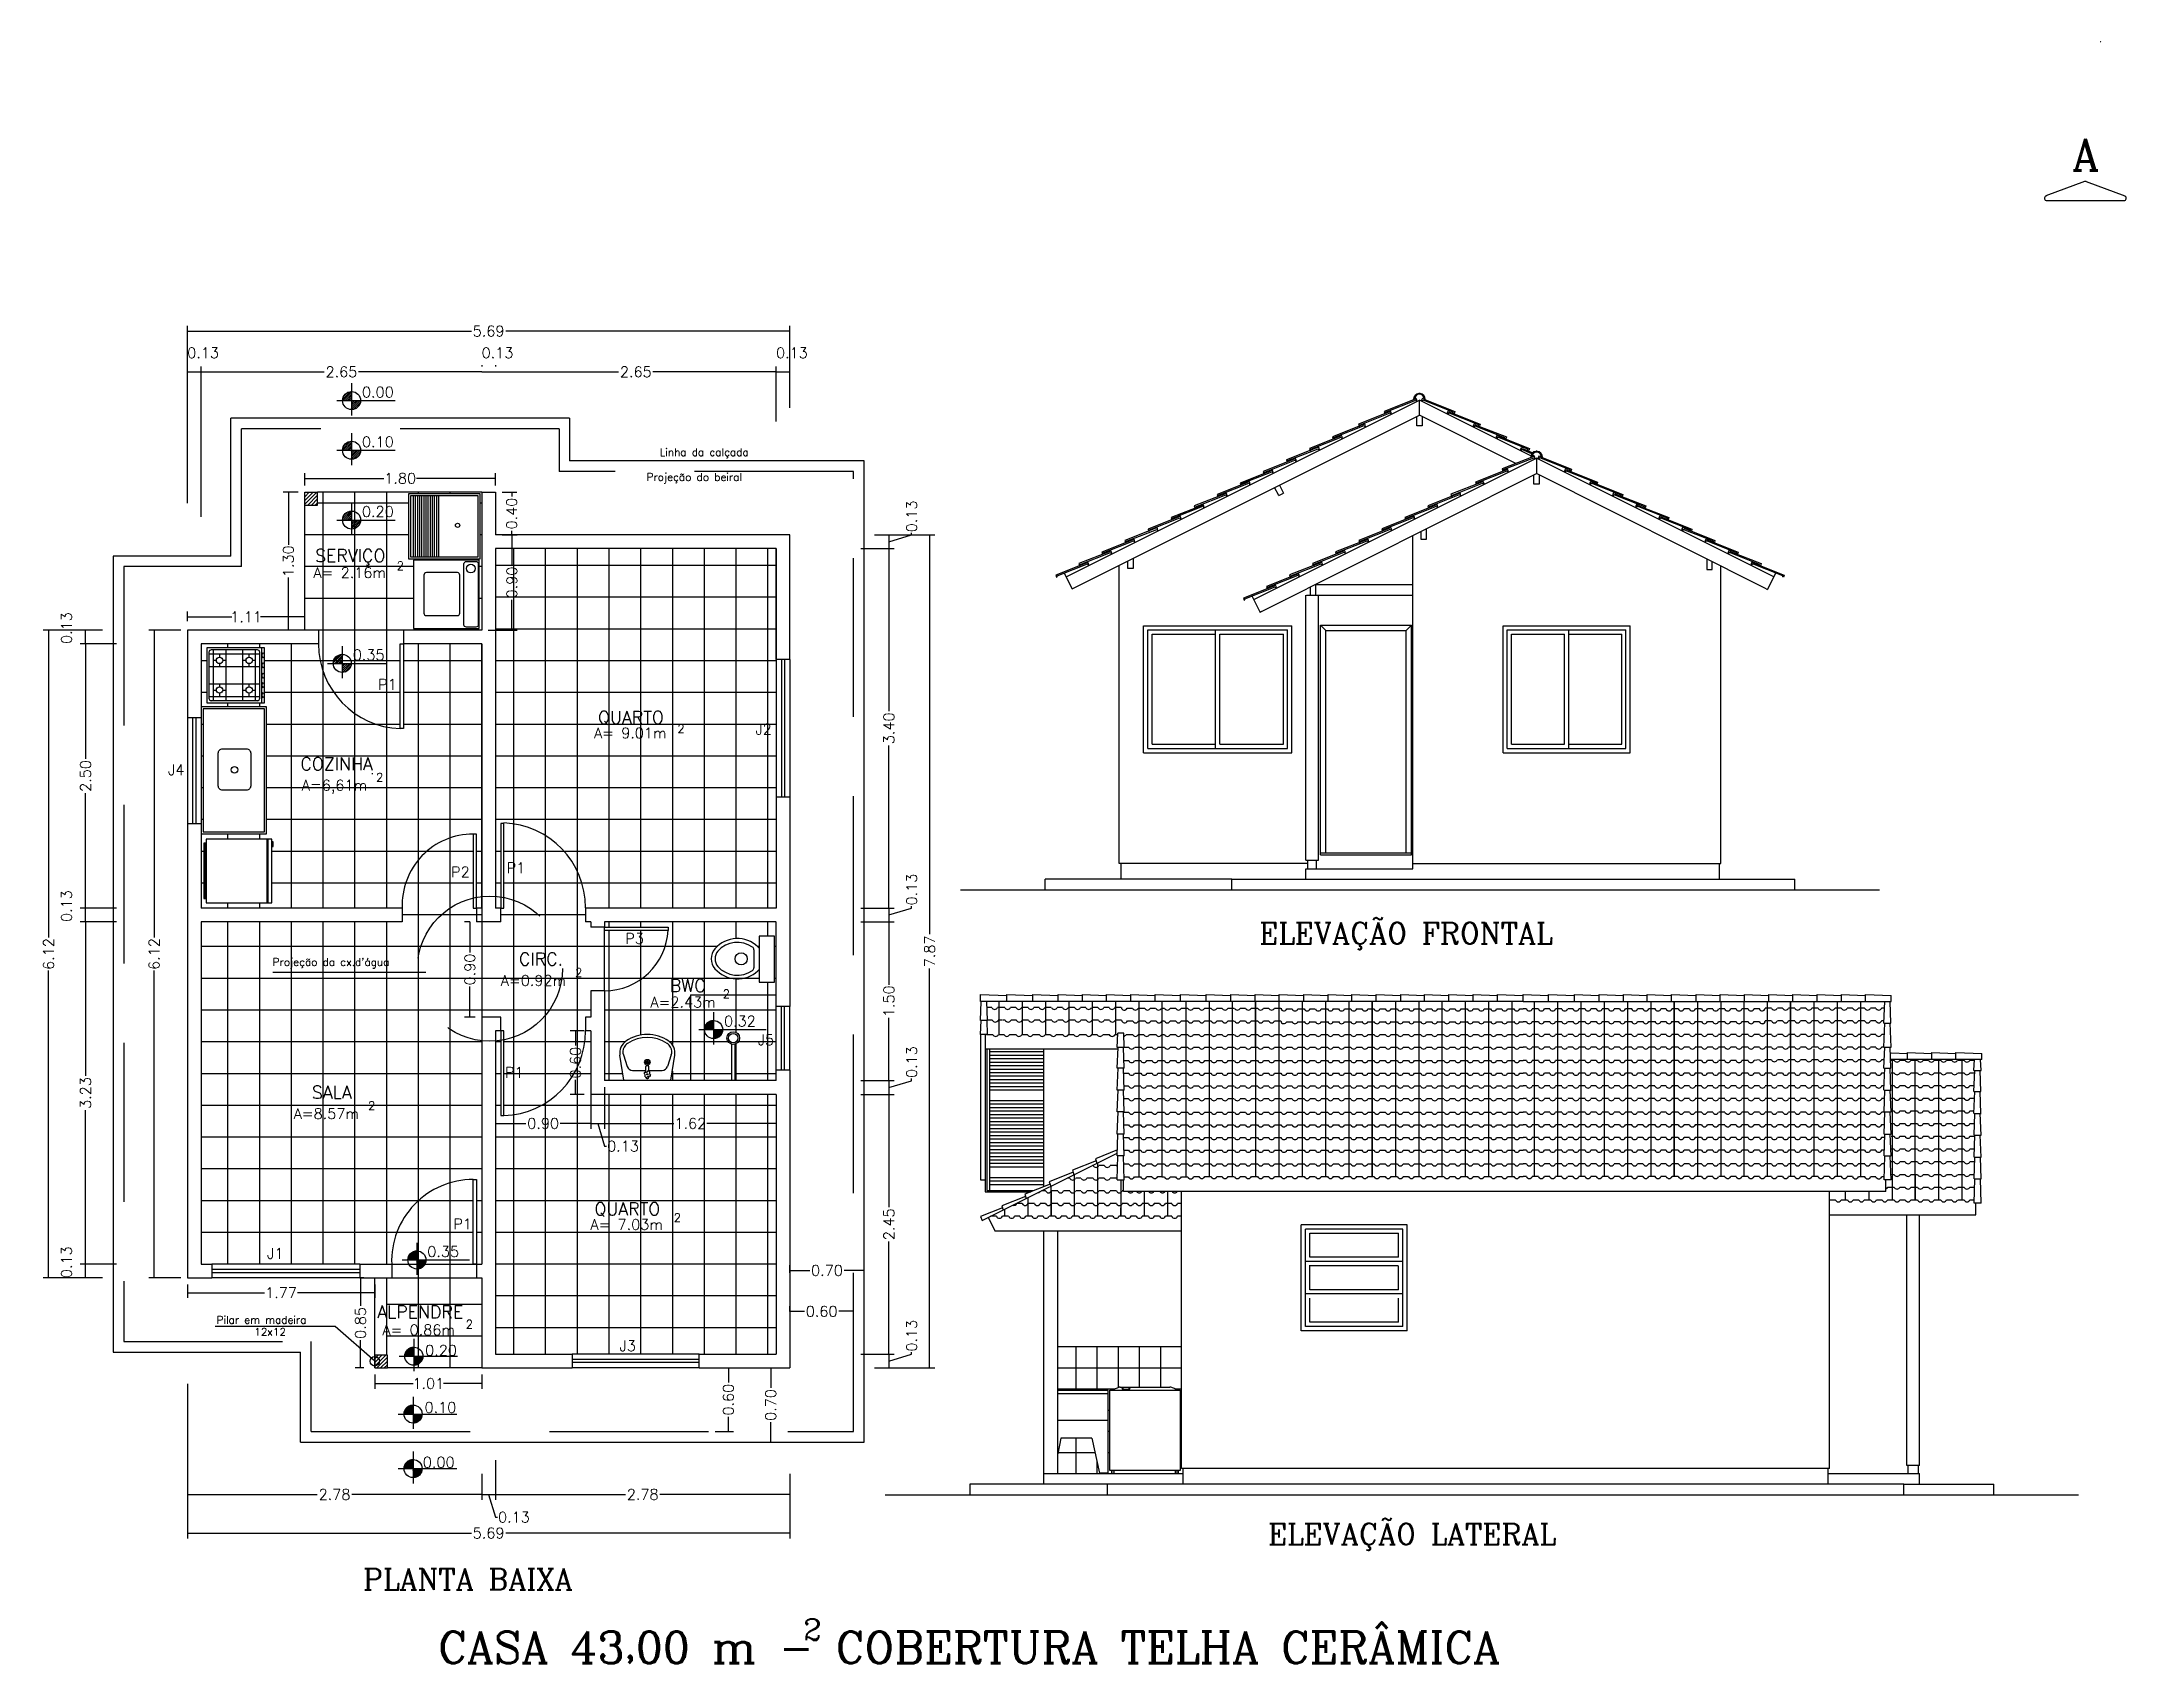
# Model space of a CAD drawing. Extents: x 374.2 to 444.1, y -26.3 to 30.2.
# Drawn here: x 374.15 to 393.84, y -25.39 to -10.07 of the extents above; entities that cross this region are included whole.
import ezdxf

# ---------------------------------------------------------------- set-up
doc = ezdxf.new("R2010")
doc.units = 0
doc.header["$LTSCALE"] = 20
doc.header["$MEASUREMENT"] = 0
doc.linetypes.add('DASHED2', pattern=[0.375, 0.25, -0.125])
doc.layers.get('0').update_dxf_attribs({"linetype": 'CONTINUOUS'})
doc.layers.get('DEFPOINTS').update_dxf_attribs({"linetype": 'CONTINUOUS'})
for name, color, linetype in [('APARELHOS', 244, 'CONTINUOUS'), ('AZULEJO', 30, 'CONTINUOUS'), ('CONCRETO', 5, 'CONTINUOUS'), ('CORTE', 244, 'CONTINUOUS'), ('CORTETERRA', 244, 'CONTINUOUS'), ('COTAS', 244, 'CONTINUOUS'), ('EQUIPAMENTOS', 1, 'CONTINUOUS'), ('JANELA', 5, 'CONTINUOUS'), ('PAREDE', 7, 'CONTINUOUS'), ('PILAR', 1, 'CONTINUOUS'), ('PISO', 30, 'CONTINUOUS'), ('PORTA', 1, 'CONTINUOUS'), ('PORTA2', 30, 'CONTINUOUS'), ('PROJEÇÃO', 30, 'DASHED2'), ('TELHADO', 30, 'CONTINUOUS'), ('TEXTO', 1, 'CONTINUOUS'), ('VISTAL', 30, 'CONTINUOUS'), ('VISTAP', 244, 'CONTINUOUS')]:
    doc.layers.add(name, color=color, linetype=linetype)
doc.styles.add('ROMANC', font='ROMANC.SHX')
doc.dimstyles.get("Standard").update_dxf_attribs({"dimtxt": 0.1, "dimasz": 0.18, "dimexe": 0.05, "dimexo": 0.0625, "dimgap": 0.01, "dimtad": 0, "dimzin": 0, "dimdsep": 46, "dimtxsty": 'ROMANC', "dimblk1": 'NONE', "dimblk2": 'NONE', "dimsah": 1, "dimcen": 0.09, "dimclrd": 30, "dimclre": 30, "dimadec": 0, "dimazin": 0, "dimtfac": 1, "dimtdec": 4, "dimtofl": 0, "dimtmove": 1, "dimatfit": 3, "dimldrblk": 'NONE', "dimfxl": 1, "dimtolj": 1, "dimtzin": 0, "dimarcsym": 0})

msp = doc.modelspace()

# ---------------------------------------------------------------- texts
at = {"layer": 'TEXTO', "color": 3, "linetype": 'Continuous', "style": 'ROMANC'}
msp.add_text('A', height=0.3, dxfattribs=at).set_placement((393.326, -11.289))
at = {"layer": 'TEXTO', "color": 1, "linetype": 'Continuous', "style": 'ROMANC'}
for s, p in [('0.00', (377.177, -13.431)), ('0.10', (377.177, -13.901)), ('0.35', (377.09, -15.914)), ('0.32', (380.596, -19.374)), ('0.35', (377.794, -21.551)), ('0.20', (377.774, -22.484)), ('0.10', (377.768, -23.023)), ('0.00', (377.752, -23.541))]:
    msp.add_text(s, height=0.1, dxfattribs=at).set_placement(p)
at = {"layer": 'TEXTO', "color": 244, "ltscale": 0.3, "style": 'ROMANC'}
for s, p in [('Linha da calçada', (379.989, -13.985)), ('Projeção do beiral', (379.865, -14.22)), ("Projeção da cx.d'água", (376.334, -18.801))]:
    msp.add_text(s, height=0.072, dxfattribs=at).set_placement(p)
at = {"layer": 'TEXTO', "linetype": 'Continuous', "style": 'ROMANC'}
msp.add_text('0.20', height=0.1, dxfattribs=at).set_placement((377.177, -14.56))
at = {"layer": 'TEXTO', "ltscale": 0.3, "style": 'ROMANC'}
for s, height, p in [('SERVIÇO', 0.12, (376.735, -14.986)), ('A= 2.16m', 0.1, (376.719, -15.137)), ('2', 0.08, (377.506, -15.062)), ('QUARTO', 0.12, (379.406, -16.514)), ('2', 0.08, (380.155, -16.601)), ('J2', 0.1, (380.893, -16.616)), ('A= 9.01m', 0.1, (379.368, -16.652)), ('COZINHA', 0.12, (376.596, -16.953)), ('A=6,61m', 0.1, (376.609, -17.145)), ('2', 0.08, (377.311, -17.06)), ('P2', 0.1, (378.019, -17.965)), ('P1', 0.1, (378.543, -17.925))]:
    msp.add_text(s, height=height, dxfattribs=at).set_placement(p)
at = {"layer": 'TEXTO', "color": 1, "ltscale": 0.3, "style": 'ROMANC'}
for s, height, p in [('P1', 0.1, (377.33, -16.193)), ('J4', 0.1, (375.346, -17)), ('P3', 0.1, (379.663, -18.593)), ('CIRC.', 0.12, (378.66, -18.797)), ('A=0.92m', 0.1, (378.488, -18.99)), ('2', 0.08, (379.189, -18.904)), ('A=2.43m', 0.1, (379.901, -19.194)), ('BWC', 0.12, (380.083, -19.048)), ('2', 0.08, (380.584, -19.106)), ('J5', 0.1, (380.915, -19.55)), ('P1', 0.1, (378.528, -19.858)), ('SALA', 0.12, (376.704, -20.056)), ('A=8.57m', 0.1, (376.532, -20.248)), ('2', 0.08, (377.234, -20.163)), ('QUARTO', 0.12, (379.372, -21.158)), ('P1', 0.1, (378.04, -21.29)), ('A= 7.03m', 0.1, (379.334, -21.295)), ('2', 0.08, (380.121, -21.221)), ('J1', 0.1, (376.281, -21.569)), ('ALPENDRE', 0.12, (377.321, -22.131)), ('Pilar em madeira', 0.072, (375.804, -22.182)), ('12x12', 0.072, (376.16, -22.295)), ('A= 0.86m', 0.1, (377.37, -22.291)), ('2', 0.08, (378.157, -22.227)), ('J3', 0.1, (379.609, -22.441))]:
    msp.add_text(s, height=height, dxfattribs=at).set_placement(p)
at = {"layer": 'TEXTO', "color": 5, "ltscale": 0.3, "style": 'ROMANC'}
for s, height, p in [('ELEVAÇÃO FRONTAL', 0.2, (385.65, -18.593)), ('ELEVAÇÃO LATERAL', 0.2, (385.734, -24.268)), ('PLANTA BAIXA', 0.2, (377.187, -24.695)), ('2', 0.2, (381.345, -25.171)), ('CASA 43,00 m - COBERTURA TELHA CERÂMICA', 0.3, (377.897, -25.39))]:
    msp.add_text(s, height=height, dxfattribs=at).set_placement(p)

# ---------------------------------------------------------------- blocks, each defined once
blk = doc.blocks.new('*D117')
at = {"layer": 'COTAS', "color": 30, "linetype": 'Continuous', "lineweight": -2, "transparency": 16777216}
for p, q in [((382.018, -14.73), (382.588, -14.73)), ((382.538, -14.73), (382.538, -18.503)), ((382.538, -22.6), (382.538, -18.828)), ((382.018, -22.6), (382.588, -22.6))]:
    blk.add_line(p, q, dxfattribs=at)
at = {"layer": 'DEFPOINTS', "color": 0, "linetype": 'Continuous', "transparency": 16777216}
for p in [(381.218, -14.73), (381.218, -22.6), (382.538, -22.6)]:
    blk.add_point(p, dxfattribs=at)
at = {"layer": 'COTAS', "color": 0, "linetype": 'Continuous', "transparency": 16777216, "insert": (382.538, -18.665), "char_height": 0.1, "attachment_point": 5, "rotation": 90, "style": 'ROMANC'}
blk.add_mtext('\\A1;7.87', dxfattribs=at)
blk = doc.blocks.new('_NONE')
at = {"color": 0, "linetype": 'ByBlock'}
blk.add_circle((0, 0), 0.25, dxfattribs=at)
blk = doc.blocks.new('*D115')
at = {"layer": 'COTAS', "color": 30, "linetype": 'Continuous', "lineweight": -2, "transparency": 16777216}
for p, q in [((382.153, -20.016), (382.153, -21.081)), ((382.153, -22.47), (382.153, -21.406)), ((381.888, -22.47), (382.203, -22.47))]:
    blk.add_line(p, q, dxfattribs=at)
at = {"layer": 'DEFPOINTS', "color": 0, "linetype": 'Continuous', "transparency": 16777216}
for p in [(381.088, -20.016), (381.088, -22.47), (382.153, -22.47)]:
    blk.add_point(p, dxfattribs=at)
at = {"layer": 'COTAS', "color": 0, "linetype": 'Continuous', "transparency": 16777216, "insert": (382.153, -21.243), "char_height": 0.1, "attachment_point": 5, "rotation": 90, "style": 'ROMANC'}
blk.add_mtext('\\A1;2.45', dxfattribs=at)
blk = doc.blocks.new('*D104')
at = {"layer": 'COTAS', "color": 30, "linetype": 'Continuous', "lineweight": -2, "transparency": 16777216}
for p, q in [((375.528, -22.75), (375.528, -24.21)), ((381.218, -23.6), (381.218, -24.21)), ((375.528, -24.16), (378.21, -24.16)), ((381.218, -24.16), (378.535, -24.16))]:
    blk.add_line(p, q, dxfattribs=at)
at = {"layer": 'DEFPOINTS', "color": 0, "linetype": 'Continuous', "transparency": 16777216}
for p in [(375.528, -21.75), (381.218, -22.6), (381.218, -24.16)]:
    blk.add_point(p, dxfattribs=at)
at = {"layer": 'COTAS', "color": 0, "linetype": 'Continuous', "transparency": 16777216, "insert": (378.373, -24.16), "char_height": 0.1, "attachment_point": 5, "style": 'ROMANC'}
blk.add_mtext('\\A1;5.69', dxfattribs=at)
blk = doc.blocks.new('*D101')
at = {"layer": 'COTAS', "color": 30, "linetype": 'Continuous', "lineweight": -2, "transparency": 16777216}
for p, q in [((375.528, -22.75), (375.528, -23.845)), ((378.308, -23.6), (378.308, -23.845)), ((375.528, -23.795), (376.755, -23.795)), ((378.308, -23.795), (377.08, -23.795))]:
    blk.add_line(p, q, dxfattribs=at)
at = {"layer": 'DEFPOINTS', "color": 0, "linetype": 'Continuous', "transparency": 16777216}
for p in [(375.528, -21.75), (378.308, -22.6), (378.308, -23.795)]:
    blk.add_point(p, dxfattribs=at)
at = {"layer": 'COTAS', "color": 0, "linetype": 'Continuous', "transparency": 16777216, "insert": (376.918, -23.795), "char_height": 0.1, "attachment_point": 5, "style": 'ROMANC'}
blk.add_mtext('\\A1;2.78', dxfattribs=at)
blk = doc.blocks.new('*D98')
at = {"layer": 'COTAS', "color": 30, "linetype": 'Continuous', "lineweight": -2, "transparency": 16777216}
for p, q in [((377.196, -21.75), (377.113, -21.75)), ((377.163, -21.75), (377.163, -22.013)), ((377.163, -22.6), (377.163, -22.338)), ((377.196, -22.6), (377.113, -22.6))]:
    blk.add_line(p, q, dxfattribs=at)
at = {"layer": 'DEFPOINTS', "color": 0, "linetype": 'Continuous', "transparency": 16777216}
for p in [(377.163, -21.75), (377.258, -21.75), (377.258, -22.6)]:
    blk.add_point(p, dxfattribs=at)
at = {"layer": 'COTAS', "color": 0, "linetype": 'Continuous', "transparency": 16777216, "insert": (377.163, -22.175), "char_height": 0.1, "attachment_point": 5, "rotation": 90, "style": 'ROMANC'}
blk.add_mtext('\\A1;0.85', dxfattribs=at)
blk = doc.blocks.new('*D103')
at = {"layer": 'COTAS', "color": 30, "linetype": 'Continuous', "lineweight": -2, "transparency": 16777216}
for p, q in [((381.218, -23.6), (381.218, -23.845)), ((378.438, -23.795), (379.665, -23.795)), ((381.218, -23.795), (379.99, -23.795))]:
    blk.add_line(p, q, dxfattribs=at)
at = {"layer": 'DEFPOINTS', "color": 0, "linetype": 'Continuous', "transparency": 16777216}
for p in [(378.438, -22.47), (381.218, -22.6), (381.218, -23.795)]:
    blk.add_point(p, dxfattribs=at)
at = {"layer": 'COTAS', "color": 0, "linetype": 'Continuous', "transparency": 16777216, "insert": (379.828, -23.795), "char_height": 0.1, "attachment_point": 5, "style": 'ROMANC'}
blk.add_mtext('\\A1;2.78', dxfattribs=at)
blk = doc.blocks.new('*X13')
at = {"color": 0, "linetype": 'Continuous'}
for p, q in [((217.21, -877.821), (217.294, -877.736)), ((217.21, -877.819), (217.292, -877.737)), ((217.21, -877.817), (217.291, -877.737)), ((217.21, -877.816), (217.289, -877.737)), ((217.21, -877.814), (217.287, -877.737)), ((217.21, -877.812), (217.285, -877.737)), ((217.21, -877.81), (217.283, -877.737)), ((217.211, -877.822), (217.295, -877.737)), ((217.211, -877.807), (217.281, -877.738)), ((217.211, -877.805), (217.278, -877.738)), ((217.212, -877.822), (217.295, -877.739)), ((217.212, -877.803), (217.276, -877.739)), ((217.212, -877.801), (217.274, -877.739)), ((217.213, -877.798), (217.271, -877.74)), ((217.214, -877.822), (217.295, -877.741)), ((217.214, -877.796), (217.269, -877.741)), ((217.215, -877.793), (217.266, -877.741)), ((217.216, -877.822), (217.295, -877.743)), ((217.216, -877.79), (217.263, -877.743)), ((217.217, -877.787), (217.26, -877.744)), ((217.218, -877.822), (217.295, -877.744)), ((217.219, -877.784), (217.257, -877.745)), ((217.219, -877.822), (217.295, -877.746)), ((217.22, -877.78), (217.253, -877.747)), ((217.221, -877.822), (217.295, -877.748)), ((217.223, -877.822), (217.295, -877.75)), ((217.223, -877.776), (217.249, -877.75)), ((217.225, -877.822), (217.295, -877.752)), ((217.226, -877.822), (217.295, -877.753)), ((217.227, -877.77), (217.243, -877.754)), ((217.228, -877.822), (217.295, -877.755)), ((217.23, -877.822), (217.295, -877.757)), ((217.232, -877.822), (217.295, -877.759)), ((217.234, -877.822), (217.295, -877.76)), ((217.235, -877.822), (217.295, -877.762)), ((217.237, -877.822), (217.295, -877.764)), ((217.239, -877.822), (217.295, -877.766)), ((217.241, -877.822), (217.295, -877.767)), ((217.242, -877.822), (217.295, -877.769)), ((217.244, -877.822), (217.295, -877.771)), ((217.246, -877.822), (217.295, -877.773)), ((217.248, -877.822), (217.295, -877.775)), ((217.249, -877.822), (217.295, -877.776)), ((217.251, -877.822), (217.295, -877.778)), ((217.253, -877.822), (217.295, -877.78)), ((217.255, -877.822), (217.295, -877.782)), ((217.257, -877.822), (217.295, -877.783)), ((217.258, -877.822), (217.295, -877.785)), ((217.26, -877.822), (217.295, -877.787)), ((217.262, -877.822), (217.295, -877.789)), ((217.264, -877.822), (217.295, -877.79)), ((217.265, -877.822), (217.295, -877.792)), ((217.267, -877.822), (217.295, -877.794)), ((217.269, -877.822), (217.295, -877.796)), ((217.271, -877.822), (217.295, -877.798)), ((217.272, -877.822), (217.295, -877.799)), ((217.274, -877.822), (217.295, -877.801)), ((217.276, -877.822), (217.295, -877.803)), ((217.278, -877.822), (217.295, -877.805)), ((217.279, -877.822), (217.295, -877.806)), ((217.281, -877.822), (217.295, -877.808)), ((217.283, -877.822), (217.295, -877.81)), ((217.285, -877.822), (217.295, -877.812)), ((217.287, -877.822), (217.295, -877.813)), ((217.288, -877.822), (217.295, -877.815)), ((217.29, -877.822), (217.295, -877.817)), ((217.292, -877.822), (217.295, -877.819)), ((217.294, -877.822), (217.295, -877.821)), ((217.295, -877.822), (217.295, -877.822)), ((217.295, -877.824), (217.297, -877.822)), ((217.295, -877.826), (217.299, -877.822)), ((217.295, -877.828), (217.301, -877.822)), ((217.295, -877.829), (217.302, -877.822)), ((217.295, -877.831), (217.304, -877.822)), ((217.295, -877.833), (217.306, -877.822)), ((217.295, -877.835), (217.308, -877.822)), ((217.295, -877.836), (217.31, -877.822)), ((217.295, -877.838), (217.311, -877.822)), ((217.295, -877.84), (217.313, -877.822)), ((217.295, -877.842), (217.315, -877.822)), ((217.295, -877.843), (217.317, -877.822)), ((217.295, -877.845), (217.318, -877.822)), ((217.295, -877.847), (217.32, -877.822)), ((217.295, -877.849), (217.322, -877.822)), ((217.295, -877.851), (217.324, -877.822)), ((217.295, -877.852), (217.325, -877.822)), ((217.295, -877.854), (217.327, -877.822)), ((217.295, -877.856), (217.329, -877.822)), ((217.295, -877.858), (217.331, -877.822)), ((217.295, -877.859), (217.333, -877.822)), ((217.295, -877.861), (217.334, -877.822)), ((217.295, -877.863), (217.336, -877.822)), ((217.295, -877.865), (217.338, -877.822)), ((217.295, -877.866), (217.34, -877.822)), ((217.295, -877.868), (217.341, -877.822)), ((217.295, -877.87), (217.343, -877.822)), ((217.295, -877.872), (217.345, -877.822)), ((217.295, -877.874), (217.347, -877.822)), ((217.295, -877.875), (217.348, -877.822)), ((217.295, -877.877), (217.35, -877.822)), ((217.295, -877.879), (217.352, -877.822)), ((217.295, -877.881), (217.354, -877.822)), ((217.295, -877.882), (217.355, -877.822)), ((217.295, -877.884), (217.357, -877.822)), ((217.295, -877.886), (217.359, -877.822)), ((217.295, -877.888), (217.361, -877.822)), ((217.295, -877.889), (217.363, -877.822)), ((217.295, -877.891), (217.364, -877.822)), ((217.295, -877.893), (217.366, -877.822)), ((217.295, -877.895), (217.368, -877.822)), ((217.295, -877.897), (217.37, -877.822)), ((217.295, -877.898), (217.371, -877.822)), ((217.295, -877.9), (217.373, -877.822)), ((217.295, -877.902), (217.375, -877.822)), ((217.295, -877.904), (217.377, -877.822)), ((217.295, -877.905), (217.378, -877.822)), ((217.295, -877.907), (217.38, -877.822)), ((217.297, -877.907), (217.38, -877.823)), ((217.298, -877.907), (217.38, -877.825)), ((217.3, -877.907), (217.38, -877.827)), ((217.302, -877.907), (217.38, -877.829)), ((217.304, -877.907), (217.38, -877.831)), ((217.306, -877.907), (217.38, -877.833)), ((217.308, -877.906), (217.379, -877.835)), ((217.31, -877.906), (217.379, -877.837)), ((217.313, -877.906), (217.379, -877.839)), ((217.315, -877.905), (217.378, -877.842)), ((217.317, -877.904), (217.378, -877.844)), ((217.32, -877.904), (217.377, -877.847)), ((217.322, -877.903), (217.376, -877.849)), ((217.325, -877.902), (217.375, -877.852)), ((217.328, -877.901), (217.374, -877.855)), ((217.331, -877.899), (217.373, -877.858)), ((217.335, -877.898), (217.371, -877.861)), ((217.339, -877.895), (217.369, -877.865)), ((217.343, -877.892), (217.365, -877.87)), ((217.351, -877.886), (217.359, -877.878))]:
    blk.add_line(p, q, dxfattribs=at)
blk = doc.blocks.new('*X62')
at = {"color": 0, "linetype": 'Continuous'}
for p, q in [((423.009, -15.008), (423.113, -14.904)), ((423.009, -14.973), (423.078, -14.904)), ((423.009, -14.937), (423.043, -14.904)), ((423.029, -15.024), (423.129, -14.923)), ((423.064, -15.024), (423.129, -14.959)), ((423.099, -15.024), (423.129, -14.994))]:
    blk.add_line(p, q, dxfattribs=at)
blk = doc.blocks.new('*D102')
at = {"layer": 'COTAS', "color": 30, "linetype": 'Continuous', "lineweight": -2, "transparency": 16777216}
for p, q in [((378.438, -23.47), (378.438, -23.845)), ((378.308, -23.795), (378.438, -23.795)), ((378.373, -23.795), (378.437, -24.01)), ((378.437, -24.01), (378.457, -24.01))]:
    blk.add_line(p, q, dxfattribs=at)
at = {"layer": 'DEFPOINTS', "color": 0, "linetype": 'Continuous', "transparency": 16777216}
for p in [(378.308, -22.6), (378.438, -22.47), (378.438, -23.795)]:
    blk.add_point(p, dxfattribs=at)
at = {"layer": 'COTAS', "color": 0, "linetype": 'Continuous', "transparency": 16777216, "insert": (378.612, -24.01), "char_height": 0.1, "attachment_point": 5, "style": 'ROMANC'}
blk.add_mtext('\\A1;0.13', dxfattribs=at)
blk = doc.blocks.new('*D100')
at = {"layer": 'COTAS', "color": 30, "linetype": 'Continuous', "lineweight": -2, "transparency": 16777216}
for p, q in [((377.298, -22.663), (377.298, -22.797)), ((377.298, -22.747), (377.659, -22.747)), ((378.308, -22.747), (377.946, -22.747)), ((378.308, -22.663), (378.308, -22.797))]:
    blk.add_line(p, q, dxfattribs=at)
at = {"layer": 'DEFPOINTS', "color": 0, "linetype": 'Continuous', "transparency": 16777216}
for p in [(377.298, -22.6), (378.308, -22.6), (378.308, -22.747)]:
    blk.add_point(p, dxfattribs=at)
at = {"layer": 'COTAS', "color": 0, "linetype": 'Continuous', "transparency": 16777216, "insert": (377.803, -22.747), "char_height": 0.1, "attachment_point": 5, "style": 'ROMANC'}
blk.add_mtext('\\A1;1.01', dxfattribs=at)
blk = doc.blocks.new('*D127')
at = {"layer": 'COTAS', "color": 30, "linetype": 'Continuous', "lineweight": -2, "transparency": 16777216}
for p, q in [((381.218, -22.066), (381.218, -22.015)), ((381.818, -22.066), (381.818, -22.015)), ((381.218, -22.065), (381.355, -22.065)), ((381.818, -22.065), (381.68, -22.065))]:
    blk.add_line(p, q, dxfattribs=at)
at = {"layer": 'DEFPOINTS', "color": 0, "linetype": 'Continuous', "transparency": 16777216}
for p in [(381.218, -22.129), (381.818, -22.065), (381.818, -22.129)]:
    blk.add_point(p, dxfattribs=at)
at = {"layer": 'COTAS', "color": 0, "linetype": 'Continuous', "transparency": 16777216, "insert": (381.518, -22.065), "char_height": 0.1, "attachment_point": 5, "style": 'ROMANC'}
blk.add_mtext('\\A1;0.60', dxfattribs=at)
blk = doc.blocks.new('*D126')
at = {"layer": 'COTAS', "color": 30, "linetype": 'Continuous', "lineweight": -2, "transparency": 16777216}
for p, q in [((380.512, -22.6), (380.687, -22.6)), ((380.637, -22.6), (380.637, -22.738)), ((380.512, -23.2), (380.687, -23.2)), ((380.637, -23.2), (380.637, -23.063))]:
    blk.add_line(p, q, dxfattribs=at)
at = {"layer": 'DEFPOINTS', "color": 0, "linetype": 'Continuous', "transparency": 16777216}
for p in [(380.449, -22.6), (380.637, -22.6), (380.449, -23.2)]:
    blk.add_point(p, dxfattribs=at)
at = {"layer": 'COTAS', "color": 0, "linetype": 'Continuous', "transparency": 16777216, "insert": (380.637, -22.9), "char_height": 0.1, "attachment_point": 5, "rotation": 90, "style": 'ROMANC'}
blk.add_mtext('\\A1;0.60', dxfattribs=at)
blk = doc.blocks.new('*D125')
at = {"layer": 'COTAS', "color": 30, "linetype": 'Continuous', "lineweight": -2, "transparency": 16777216}
for p, q in [((381.037, -22.6), (381.037, -22.788)), ((381.08, -22.6), (381.087, -22.6)), ((381.037, -23.3), (381.037, -23.113)), ((381.08, -23.3), (381.087, -23.3))]:
    blk.add_line(p, q, dxfattribs=at)
at = {"layer": 'DEFPOINTS', "color": 0, "linetype": 'Continuous', "transparency": 16777216}
for p in [(381.018, -22.6), (381.037, -22.6), (381.018, -23.3)]:
    blk.add_point(p, dxfattribs=at)
at = {"layer": 'COTAS', "color": 0, "linetype": 'Continuous', "transparency": 16777216, "insert": (381.037, -22.95), "char_height": 0.1, "attachment_point": 5, "rotation": 90, "style": 'ROMANC'}
blk.add_mtext('\\A1;0.70', dxfattribs=at)
blk = doc.blocks.new('*D116')
at = {"layer": 'COTAS', "color": 30, "linetype": 'Continuous', "lineweight": -2, "transparency": 16777216}
for p, q in [((382.018, -22.6), (382.203, -22.6)), ((382.153, -22.47), (382.153, -22.6)), ((382.153, -22.535), (382.368, -22.471)), ((382.368, -22.471), (382.368, -22.451))]:
    blk.add_line(p, q, dxfattribs=at)
at = {"layer": 'DEFPOINTS', "color": 0, "linetype": 'Continuous', "transparency": 16777216}
for p in [(381.088, -22.47), (381.218, -22.6), (382.153, -22.6)]:
    blk.add_point(p, dxfattribs=at)
at = {"layer": 'COTAS', "color": 0, "linetype": 'Continuous', "transparency": 16777216, "insert": (382.368, -22.296), "char_height": 0.1, "attachment_point": 5, "rotation": 90, "style": 'ROMANC'}
blk.add_mtext('\\A1;0.13', dxfattribs=at)
blk = doc.blocks.new('*D123')
at = {"layer": 'COTAS', "color": 30, "linetype": 'Continuous', "lineweight": -2, "transparency": 16777216}
for p, q in [((374.675, -15.63), (374.168, -15.63)), ((374.218, -15.63), (374.218, -18.535)), ((374.218, -21.75), (374.218, -18.846)), ((374.675, -21.75), (374.168, -21.75))]:
    blk.add_line(p, q, dxfattribs=at)
at = {"layer": 'DEFPOINTS', "color": 0, "linetype": 'Continuous', "transparency": 16777216}
for p in [(374.218, -15.63), (375.475, -15.63), (375.475, -21.75)]:
    blk.add_point(p, dxfattribs=at)
at = {"layer": 'COTAS', "color": 0, "linetype": 'Continuous', "transparency": 16777216, "insert": (374.218, -18.69), "char_height": 0.1, "attachment_point": 5, "rotation": 90, "style": 'ROMANC'}
blk.add_mtext('\\A1;6.12', dxfattribs=at)
blk = doc.blocks.new('*D122')
at = {"layer": 'COTAS', "color": 30, "linetype": 'Continuous', "lineweight": -2, "transparency": 16777216}
for p, q in [((374.728, -15.63), (374.517, -15.63)), ((374.567, -15.76), (374.567, -15.63))]:
    blk.add_line(p, q, dxfattribs=at)
at = {"layer": 'DEFPOINTS', "color": 0, "linetype": 'Continuous', "transparency": 16777216}
for p in [(374.567, -15.63), (375.528, -15.63), (375.658, -15.76)]:
    blk.add_point(p, dxfattribs=at)
at = {"layer": 'COTAS', "color": 0, "linetype": 'Continuous', "transparency": 16777216, "insert": (374.387, -15.611), "char_height": 0.1, "attachment_point": 5, "rotation": 90, "style": 'ROMANC'}
blk.add_mtext('\\A1;0.13', dxfattribs=at)
blk = doc.blocks.new('*D121')
at = {"layer": 'COTAS', "color": 30, "linetype": 'Continuous', "lineweight": -2, "transparency": 16777216}
for p, q in [((374.858, -15.76), (374.517, -15.76)), ((374.567, -15.76), (374.567, -16.846)), ((374.567, -18.256), (374.567, -17.171))]:
    blk.add_line(p, q, dxfattribs=at)
at = {"layer": 'DEFPOINTS', "color": 0, "linetype": 'Continuous', "transparency": 16777216}
for p in [(374.567, -15.76), (375.658, -15.76), (375.658, -18.256)]:
    blk.add_point(p, dxfattribs=at)
at = {"layer": 'COTAS', "color": 0, "linetype": 'Continuous', "transparency": 16777216, "insert": (374.567, -17.008), "char_height": 0.1, "attachment_point": 5, "rotation": 90, "style": 'ROMANC'}
blk.add_mtext('\\A1;2.50', dxfattribs=at)
blk = doc.blocks.new('*D120')
at = {"layer": 'COTAS', "color": 30, "linetype": 'Continuous', "lineweight": -2, "transparency": 16777216}
for p, q in [((374.858, -18.256), (374.517, -18.256)), ((374.567, -18.386), (374.567, -18.256))]:
    blk.add_line(p, q, dxfattribs=at)
at = {"layer": 'DEFPOINTS', "color": 0, "linetype": 'Continuous', "transparency": 16777216}
for p in [(374.567, -18.256), (375.658, -18.256), (375.658, -18.386)]:
    blk.add_point(p, dxfattribs=at)
at = {"layer": 'COTAS', "color": 0, "linetype": 'Continuous', "transparency": 16777216, "insert": (374.387, -18.237), "char_height": 0.1, "attachment_point": 5, "rotation": 90, "style": 'ROMANC'}
blk.add_mtext('\\A1;0.13', dxfattribs=at)
blk = doc.blocks.new('*D119')
at = {"layer": 'COTAS', "color": 30, "linetype": 'Continuous', "lineweight": -2, "transparency": 16777216}
for p, q in [((374.858, -18.386), (374.517, -18.386)), ((374.567, -18.386), (374.567, -19.841)), ((374.567, -21.62), (374.567, -20.166))]:
    blk.add_line(p, q, dxfattribs=at)
at = {"layer": 'DEFPOINTS', "color": 0, "linetype": 'Continuous', "transparency": 16777216}
for p in [(374.567, -18.386), (375.658, -18.386), (375.658, -21.62)]:
    blk.add_point(p, dxfattribs=at)
at = {"layer": 'COTAS', "color": 0, "linetype": 'Continuous', "transparency": 16777216, "insert": (374.567, -20.003), "char_height": 0.1, "attachment_point": 5, "rotation": 90, "style": 'ROMANC'}
blk.add_mtext('\\A1;3.23', dxfattribs=at)
blk = doc.blocks.new('*D118')
at = {"layer": 'COTAS', "color": 30, "linetype": 'Continuous', "lineweight": -2, "transparency": 16777216}
for p, q in [((374.858, -21.62), (374.517, -21.62)), ((374.567, -21.75), (374.567, -21.62)), ((374.728, -21.75), (374.517, -21.75))]:
    blk.add_line(p, q, dxfattribs=at)
at = {"layer": 'DEFPOINTS', "color": 0, "linetype": 'Continuous', "transparency": 16777216}
for p in [(374.567, -21.62), (375.658, -21.62), (375.528, -21.75)]:
    blk.add_point(p, dxfattribs=at)
at = {"layer": 'COTAS', "color": 0, "linetype": 'Continuous', "transparency": 16777216, "insert": (374.387, -21.601), "char_height": 0.1, "attachment_point": 5, "rotation": 90, "style": 'ROMANC'}
blk.add_mtext('\\A1;0.13', dxfattribs=at)
blk = doc.blocks.new('*D111')
at = {"layer": 'COTAS', "color": 30, "linetype": 'Continuous', "lineweight": -2, "transparency": 16777216}
for p, q in [((382.153, -14.86), (382.153, -16.396)), ((382.153, -18.256), (382.153, -16.721)), ((381.888, -18.256), (382.203, -18.256))]:
    blk.add_line(p, q, dxfattribs=at)
at = {"layer": 'DEFPOINTS', "color": 0, "linetype": 'Continuous', "transparency": 16777216}
for p in [(381.088, -14.86), (381.088, -18.256), (382.153, -18.256)]:
    blk.add_point(p, dxfattribs=at)
at = {"layer": 'COTAS', "color": 0, "linetype": 'Continuous', "transparency": 16777216, "insert": (382.153, -16.558), "char_height": 0.1, "attachment_point": 5, "rotation": 90, "style": 'ROMANC'}
blk.add_mtext('\\A1;3.40', dxfattribs=at)
blk = doc.blocks.new('*D93')
at = {"layer": 'COTAS', "color": 30, "linetype": 'Continuous', "lineweight": -2, "transparency": 16777216}
for p, q in [((378.308, -13.128), (378.308, -13.14)), ((375.658, -13.19), (376.82, -13.19)), ((378.308, -13.19), (377.145, -13.19))]:
    blk.add_line(p, q, dxfattribs=at)
at = {"layer": 'DEFPOINTS', "color": 0, "linetype": 'Continuous', "transparency": 16777216}
for p in [(378.308, -13.19), (378.308, -14.328), (375.658, -15.76)]:
    blk.add_point(p, dxfattribs=at)
at = {"layer": 'COTAS', "color": 0, "linetype": 'Continuous', "transparency": 16777216, "insert": (376.983, -13.19), "char_height": 0.1, "attachment_point": 5, "style": 'ROMANC'}
blk.add_mtext('\\A1;2.65', dxfattribs=at)
blk = doc.blocks.new('*D92')
at = {"layer": 'COTAS', "color": 30, "linetype": 'Continuous', "lineweight": -2, "transparency": 16777216}
for p, q in [((375.528, -14.43), (375.528, -13.14)), ((375.658, -14.56), (375.658, -13.14)), ((375.528, -13.19), (375.658, -13.19))]:
    blk.add_line(p, q, dxfattribs=at)
at = {"layer": 'DEFPOINTS', "color": 0, "linetype": 'Continuous', "transparency": 16777216}
for p in [(375.658, -13.19), (375.528, -15.63), (375.658, -15.76)]:
    blk.add_point(p, dxfattribs=at)
at = {"layer": 'COTAS', "color": 0, "linetype": 'Continuous', "transparency": 16777216, "insert": (375.677, -13.01), "char_height": 0.1, "attachment_point": 5, "style": 'ROMANC'}
blk.add_mtext('\\A1;0.13', dxfattribs=at)
blk = doc.blocks.new('*D87')
at = {"layer": 'COTAS', "color": 30, "linetype": 'Continuous', "lineweight": -2, "transparency": 16777216}
for p, q in [((375.465, -15.63), (375.164, -15.63)), ((375.214, -15.63), (375.214, -18.535)), ((375.214, -21.75), (375.214, -18.846)), ((375.465, -21.75), (375.164, -21.75))]:
    blk.add_line(p, q, dxfattribs=at)
at = {"layer": 'DEFPOINTS', "color": 0, "linetype": 'Continuous', "transparency": 16777216}
for p in [(375.214, -15.63), (375.528, -15.63), (375.528, -21.75)]:
    blk.add_point(p, dxfattribs=at)
at = {"layer": 'COTAS', "color": 0, "linetype": 'Continuous', "transparency": 16777216, "insert": (375.214, -18.69), "char_height": 0.1, "attachment_point": 5, "rotation": 90, "style": 'ROMANC'}
blk.add_mtext('\\A1;6.12', dxfattribs=at)
blk = doc.blocks.new('*D105')
at = {"layer": 'COTAS', "color": 30, "linetype": 'Continuous', "lineweight": -2, "transparency": 16777216}
for p, q in [((378.438, -19.479), (378.438, -20.34)), ((379.338, -19.479), (379.338, -20.34)), ((378.438, -20.29), (378.725, -20.29)), ((379.338, -20.29), (379.05, -20.29))]:
    blk.add_line(p, q, dxfattribs=at)
at = {"layer": 'DEFPOINTS', "color": 0, "linetype": 'Continuous', "transparency": 16777216}
for p in [(378.438, -19.416), (379.338, -19.416), (379.338, -20.29)]:
    blk.add_point(p, dxfattribs=at)
at = {"layer": 'COTAS', "color": 0, "linetype": 'Continuous', "transparency": 16777216, "insert": (378.888, -20.29), "char_height": 0.1, "attachment_point": 5, "style": 'ROMANC'}
blk.add_mtext('\\A1;0.90', dxfattribs=at)
blk = doc.blocks.new('*D108')
at = {"layer": 'COTAS', "color": 30, "linetype": 'Continuous', "lineweight": -2, "transparency": 16777216}
for p, q in [((378.195, -18.386), (378.146, -18.386)), ((378.196, -18.386), (378.196, -18.674)), ((378.196, -19.286), (378.196, -18.998)), ((378.245, -19.286), (378.146, -19.286))]:
    blk.add_line(p, q, dxfattribs=at)
at = {"layer": 'DEFPOINTS', "color": 0, "linetype": 'Continuous', "transparency": 16777216}
for p in [(378.196, -18.386), (378.258, -18.386), (378.308, -19.286)]:
    blk.add_point(p, dxfattribs=at)
at = {"layer": 'COTAS', "color": 0, "linetype": 'Continuous', "transparency": 16777216, "insert": (378.196, -18.836), "char_height": 0.1, "attachment_point": 5, "rotation": 90, "style": 'ROMANC'}
blk.add_mtext('\\A1;0.90', dxfattribs=at)
blk = doc.blocks.new('*D99')
at = {"layer": 'COTAS', "color": 30, "linetype": 'Continuous', "lineweight": -2, "transparency": 16777216}
for p, q in [((375.528, -21.813), (375.528, -21.939)), ((377.298, -21.813), (377.298, -21.939)), ((375.528, -21.889), (376.257, -21.889)), ((377.298, -21.889), (376.568, -21.889))]:
    blk.add_line(p, q, dxfattribs=at)
at = {"layer": 'DEFPOINTS', "color": 0, "linetype": 'Continuous', "transparency": 16777216}
for p in [(375.528, -21.75), (377.298, -21.75), (377.298, -21.889)]:
    blk.add_point(p, dxfattribs=at)
at = {"layer": 'COTAS', "color": 0, "linetype": 'Continuous', "transparency": 16777216, "insert": (376.413, -21.889), "char_height": 0.1, "attachment_point": 5, "style": 'ROMANC'}
blk.add_mtext('\\A1;1.77', dxfattribs=at)
blk = doc.blocks.new('*X22')
at = {"color": 0, "linetype": 'Continuous'}
for p, q in [((422.618, -8.364), (422.699, -8.282)), ((422.621, -8.343), (422.678, -8.286)), ((422.632, -8.368), (422.703, -8.296)), ((422.649, -8.368), (422.703, -8.314)), ((422.667, -8.368), (422.703, -8.332)), ((422.685, -8.368), (422.703, -8.349)), ((422.702, -8.368), (422.703, -8.367)), ((422.703, -8.385), (422.72, -8.368)), ((422.703, -8.402), (422.738, -8.368)), ((422.703, -8.42), (422.755, -8.368)), ((422.703, -8.438), (422.773, -8.368)), ((422.705, -8.453), (422.788, -8.37)), ((422.726, -8.45), (422.785, -8.391))]:
    blk.add_line(p, q, dxfattribs=at)
blk = doc.blocks.new('*D128')
at = {"layer": 'COTAS', "color": 30, "linetype": 'Continuous', "lineweight": -2, "transparency": 16777216}
for p, q in [((381.218, -21.703), (381.218, -21.629)), ((381.918, -21.703), (381.918, -21.629)), ((381.218, -21.679), (381.405, -21.679)), ((381.918, -21.679), (381.73, -21.679))]:
    blk.add_line(p, q, dxfattribs=at)
at = {"layer": 'DEFPOINTS', "color": 0, "linetype": 'Continuous', "transparency": 16777216}
for p in [(381.218, -21.766), (381.918, -21.679), (381.918, -21.766)]:
    blk.add_point(p, dxfattribs=at)
at = {"layer": 'COTAS', "color": 0, "linetype": 'Continuous', "transparency": 16777216, "insert": (381.568, -21.679), "char_height": 0.1, "attachment_point": 5, "style": 'ROMANC'}
blk.add_mtext('\\A1;0.70', dxfattribs=at)
blk = doc.blocks.new('*D114')
at = {"layer": 'COTAS', "color": 30, "linetype": 'Continuous', "lineweight": -2, "transparency": 16777216}
for p, q in [((382.368, -19.887), (382.368, -19.867)), ((381.888, -20.016), (382.203, -20.016)), ((382.153, -19.886), (382.153, -20.016)), ((382.153, -19.951), (382.368, -19.887))]:
    blk.add_line(p, q, dxfattribs=at)
at = {"layer": 'DEFPOINTS', "color": 0, "linetype": 'Continuous', "transparency": 16777216}
for p in [(381.088, -19.886), (381.088, -20.016), (382.153, -20.016)]:
    blk.add_point(p, dxfattribs=at)
at = {"layer": 'COTAS', "color": 0, "linetype": 'Continuous', "transparency": 16777216, "insert": (382.368, -19.711), "char_height": 0.1, "attachment_point": 5, "rotation": 90, "style": 'ROMANC'}
blk.add_mtext('\\A1;0.13', dxfattribs=at)
blk = doc.blocks.new('*D113')
at = {"layer": 'COTAS', "color": 30, "linetype": 'Continuous', "lineweight": -2, "transparency": 16777216}
for p, q in [((382.153, -18.386), (382.153, -18.981)), ((382.153, -19.886), (382.153, -19.291)), ((381.888, -19.886), (382.203, -19.886))]:
    blk.add_line(p, q, dxfattribs=at)
at = {"layer": 'DEFPOINTS', "color": 0, "linetype": 'Continuous', "transparency": 16777216}
for p in [(381.088, -18.386), (381.088, -19.886), (382.153, -19.886)]:
    blk.add_point(p, dxfattribs=at)
at = {"layer": 'COTAS', "color": 0, "linetype": 'Continuous', "transparency": 16777216, "insert": (382.153, -19.136), "char_height": 0.1, "attachment_point": 5, "rotation": 90, "style": 'ROMANC'}
blk.add_mtext('\\A1;1.50', dxfattribs=at)
blk = doc.blocks.new('*D112')
at = {"layer": 'COTAS', "color": 30, "linetype": 'Continuous', "lineweight": -2, "transparency": 16777216}
for p, q in [((382.153, -18.256), (382.153, -18.386)), ((382.153, -18.321), (382.368, -18.257)), ((382.368, -18.257), (382.368, -18.237)), ((381.888, -18.386), (382.203, -18.386))]:
    blk.add_line(p, q, dxfattribs=at)
at = {"layer": 'DEFPOINTS', "color": 0, "linetype": 'Continuous', "transparency": 16777216}
for p in [(381.088, -18.256), (381.088, -18.386), (382.153, -18.386)]:
    blk.add_point(p, dxfattribs=at)
at = {"layer": 'COTAS', "color": 0, "linetype": 'Continuous', "transparency": 16777216, "insert": (382.368, -18.081), "char_height": 0.1, "attachment_point": 5, "rotation": 90, "style": 'ROMANC'}
blk.add_mtext('\\A1;0.13', dxfattribs=at)
blk = doc.blocks.new('*D109')
at = {"layer": 'COTAS', "color": 30, "linetype": 'Continuous', "lineweight": -2, "transparency": 16777216}
for p, q in [((379.275, -19.416), (379.143, -19.416)), ((379.193, -19.416), (379.193, -19.554)), ((379.193, -20.016), (379.193, -19.878)), ((379.275, -20.016), (379.143, -20.016))]:
    blk.add_line(p, q, dxfattribs=at)
at = {"layer": 'DEFPOINTS', "color": 0, "linetype": 'Continuous', "transparency": 16777216}
for p in [(379.193, -19.416), (379.338, -19.416), (379.338, -20.016)]:
    blk.add_point(p, dxfattribs=at)
at = {"layer": 'COTAS', "color": 0, "linetype": 'Continuous', "transparency": 16777216, "insert": (379.193, -19.716), "char_height": 0.1, "attachment_point": 5, "rotation": 90, "style": 'ROMANC'}
blk.add_mtext('\\A1;0.60', dxfattribs=at)
blk = doc.blocks.new('*D107')
at = {"layer": 'COTAS', "color": 30, "linetype": 'Continuous', "lineweight": -2, "transparency": 16777216}
for p, q in [((381.088, -20.079), (381.088, -20.34)), ((379.468, -20.29), (380.122, -20.29)), ((381.088, -20.29), (380.433, -20.29))]:
    blk.add_line(p, q, dxfattribs=at)
at = {"layer": 'DEFPOINTS', "color": 0, "linetype": 'Continuous', "transparency": 16777216}
for p in [(379.468, -19.886), (381.088, -20.016), (381.088, -20.29)]:
    blk.add_point(p, dxfattribs=at)
at = {"layer": 'COTAS', "color": 0, "linetype": 'Continuous', "transparency": 16777216, "insert": (380.278, -20.29), "char_height": 0.1, "attachment_point": 5, "style": 'ROMANC'}
blk.add_mtext('\\A1;1.62', dxfattribs=at)
blk = doc.blocks.new('*D106')
at = {"layer": 'COTAS', "color": 30, "linetype": 'Continuous', "lineweight": -2, "transparency": 16777216}
for p, q in [((379.468, -19.949), (379.468, -20.34)), ((379.338, -20.29), (379.468, -20.29)), ((379.403, -20.29), (379.467, -20.505)), ((379.467, -20.505), (379.487, -20.505))]:
    blk.add_line(p, q, dxfattribs=at)
at = {"layer": 'DEFPOINTS', "color": 0, "linetype": 'Continuous', "transparency": 16777216}
for p in [(379.338, -19.416), (379.468, -19.886), (379.468, -20.29)]:
    blk.add_point(p, dxfattribs=at)
at = {"layer": 'COTAS', "color": 0, "linetype": 'Continuous', "transparency": 16777216, "insert": (379.642, -20.505), "char_height": 0.1, "attachment_point": 5, "style": 'ROMANC'}
blk.add_mtext('\\A1;0.13', dxfattribs=at)
blk = doc.blocks.new('*D97')
at = {"layer": 'COTAS', "color": 30, "linetype": 'Continuous', "lineweight": -2, "transparency": 16777216}
for p, q in [((375.528, -14.43), (375.528, -12.755)), ((381.218, -13.53), (381.218, -12.755)), ((375.528, -12.805), (378.21, -12.805)), ((381.218, -12.805), (378.535, -12.805))]:
    blk.add_line(p, q, dxfattribs=at)
at = {"layer": 'DEFPOINTS', "color": 0, "linetype": 'Continuous', "transparency": 16777216}
for p in [(381.218, -12.805), (381.218, -14.73), (375.528, -15.63)]:
    blk.add_point(p, dxfattribs=at)
at = {"layer": 'COTAS', "color": 0, "linetype": 'Continuous', "transparency": 16777216, "insert": (378.373, -12.805), "char_height": 0.1, "attachment_point": 5, "style": 'ROMANC'}
blk.add_mtext('\\A1;5.69', dxfattribs=at)
blk = doc.blocks.new('*D95')
at = {"layer": 'COTAS', "color": 30, "linetype": 'Continuous', "lineweight": -2, "transparency": 16777216}
for p, q in [((381.088, -13.66), (381.088, -13.14)), ((378.438, -13.19), (379.6, -13.19)), ((381.088, -13.19), (379.925, -13.19))]:
    blk.add_line(p, q, dxfattribs=at)
at = {"layer": 'DEFPOINTS', "color": 0, "linetype": 'Continuous', "transparency": 16777216}
for p in [(381.088, -13.19), (378.438, -14.328), (381.088, -14.86)]:
    blk.add_point(p, dxfattribs=at)
at = {"layer": 'COTAS', "color": 0, "linetype": 'Continuous', "transparency": 16777216, "insert": (379.763, -13.19), "char_height": 0.1, "attachment_point": 5, "style": 'ROMANC'}
blk.add_mtext('\\A1;2.65', dxfattribs=at)
blk = doc.blocks.new('*D124')
at = {"layer": 'COTAS', "color": 30, "linetype": 'Continuous', "lineweight": -2, "transparency": 16777216}
for p, q in [((378.5, -14.73), (378.642, -14.73)), ((378.592, -14.73), (378.592, -15.018)), ((378.592, -15.63), (378.592, -15.343)), ((378.37, -15.63), (378.642, -15.63))]:
    blk.add_line(p, q, dxfattribs=at)
at = {"layer": 'DEFPOINTS', "color": 0, "linetype": 'Continuous', "transparency": 16777216}
for p in [(378.438, -14.73), (378.308, -15.63), (378.592, -15.63)]:
    blk.add_point(p, dxfattribs=at)
at = {"layer": 'COTAS', "color": 0, "linetype": 'Continuous', "transparency": 16777216, "insert": (378.592, -15.18), "char_height": 0.1, "attachment_point": 5, "rotation": 90, "style": 'ROMANC'}
blk.add_mtext('\\A1;0.90', dxfattribs=at)
blk = doc.blocks.new('*X61')
at = {"color": 0, "linetype": 'Continuous'}
for p, q in [((422.349, -6.865), (422.462, -6.752)), ((422.349, -6.829), (422.427, -6.752)), ((422.349, -6.794), (422.392, -6.752)), ((422.349, -6.758), (422.356, -6.752)), ((422.378, -6.872), (422.469, -6.78)), ((422.413, -6.872), (422.469, -6.815)), ((422.448, -6.872), (422.469, -6.851))]:
    blk.add_line(p, q, dxfattribs=at)
blk = doc.blocks.new('*D94')
at = {"layer": 'COTAS', "color": 30, "linetype": 'Continuous', "lineweight": -2, "transparency": 16777216}
for p, q in [((378.438, -13.128), (378.438, -13.14)), ((378.308, -13.19), (378.438, -13.19))]:
    blk.add_line(p, q, dxfattribs=at)
at = {"layer": 'DEFPOINTS', "color": 0, "linetype": 'Continuous', "transparency": 16777216}
for p in [(378.438, -13.19), (378.308, -14.328), (378.438, -14.328)]:
    blk.add_point(p, dxfattribs=at)
at = {"layer": 'COTAS', "color": 0, "linetype": 'Continuous', "transparency": 16777216, "insert": (378.457, -13.01), "char_height": 0.1, "attachment_point": 5, "style": 'ROMANC'}
blk.add_mtext('\\A1;0.13', dxfattribs=at)
blk = doc.blocks.new('*D91')
at = {"layer": 'COTAS', "color": 30, "linetype": 'Continuous', "lineweight": -2, "transparency": 16777216}
for p, q in [((375.528, -15.544), (375.528, -15.455)), ((375.528, -15.505), (375.947, -15.505)), ((376.638, -15.505), (376.219, -15.505)), ((376.638, -15.544), (376.638, -15.455))]:
    blk.add_line(p, q, dxfattribs=at)
at = {"layer": 'DEFPOINTS', "color": 0, "linetype": 'Continuous', "transparency": 16777216}
for p in [(376.638, -15.505), (375.528, -15.607), (376.638, -15.607)]:
    blk.add_point(p, dxfattribs=at)
at = {"layer": 'COTAS', "color": 0, "linetype": 'Continuous', "transparency": 16777216, "insert": (376.083, -15.505), "char_height": 0.1, "attachment_point": 5, "style": 'ROMANC'}
blk.add_mtext('\\A1;1.11', dxfattribs=at)
blk = doc.blocks.new('*D90')
at = {"layer": 'COTAS', "color": 30, "linetype": 'Continuous', "lineweight": -2, "transparency": 16777216}
for p, q in [((376.638, -14.265), (376.638, -14.146)), ((378.438, -14.265), (378.438, -14.146)), ((376.638, -14.196), (377.382, -14.196)), ((378.438, -14.196), (377.693, -14.196))]:
    blk.add_line(p, q, dxfattribs=at)
at = {"layer": 'DEFPOINTS', "color": 0, "linetype": 'Continuous', "transparency": 16777216}
for p in [(376.638, -14.328), (378.438, -14.196), (378.438, -14.328)]:
    blk.add_point(p, dxfattribs=at)
at = {"layer": 'COTAS', "color": 0, "linetype": 'Continuous', "transparency": 16777216, "insert": (377.538, -14.196), "char_height": 0.1, "attachment_point": 5, "style": 'ROMANC'}
blk.add_mtext('\\A1;1.80', dxfattribs=at)
blk = doc.blocks.new('*D89')
at = {"layer": 'COTAS', "color": 30, "linetype": 'Continuous', "lineweight": -2, "transparency": 16777216}
for p, q in [((378.5, -14.328), (378.641, -14.328)), ((378.591, -14.328), (378.591, -14.367)), ((378.5, -14.73), (378.641, -14.73)), ((378.591, -14.73), (378.591, -14.691))]:
    blk.add_line(p, q, dxfattribs=at)
at = {"layer": 'DEFPOINTS', "color": 0, "linetype": 'Continuous', "transparency": 16777216}
for p in [(378.438, -14.328), (378.438, -14.73), (378.591, -14.73)]:
    blk.add_point(p, dxfattribs=at)
at = {"layer": 'COTAS', "color": 0, "linetype": 'Continuous', "transparency": 16777216, "insert": (378.591, -14.529), "char_height": 0.1, "attachment_point": 5, "rotation": 90, "style": 'ROMANC'}
blk.add_mtext('\\A1;0.40', dxfattribs=at)
blk = doc.blocks.new('*D88')
at = {"layer": 'COTAS', "color": 30, "linetype": 'Continuous', "lineweight": -2, "transparency": 16777216}
for p, q in [((376.575, -14.328), (376.432, -14.328)), ((376.482, -14.328), (376.482, -14.824)), ((376.482, -15.63), (376.482, -15.134)), ((376.575, -15.63), (376.432, -15.63))]:
    blk.add_line(p, q, dxfattribs=at)
at = {"layer": 'DEFPOINTS', "color": 0, "linetype": 'Continuous', "transparency": 16777216}
for p in [(376.482, -14.328), (376.638, -14.328), (376.638, -15.63)]:
    blk.add_point(p, dxfattribs=at)
at = {"layer": 'COTAS', "color": 0, "linetype": 'Continuous', "transparency": 16777216, "insert": (376.482, -14.979), "char_height": 0.1, "attachment_point": 5, "rotation": 90, "style": 'ROMANC'}
blk.add_mtext('\\A1;1.30', dxfattribs=at)
blk = doc.blocks.new('*X23')
at = {"color": 0, "linetype": 'Continuous'}
for p, q in [((422.706, -7.003), (422.78, -6.929)), ((422.713, -7.014), (422.791, -6.936)), ((422.713, -6.978), (422.755, -6.936)), ((422.73, -7.014), (422.791, -6.953)), ((422.748, -7.014), (422.791, -6.971)), ((422.766, -7.014), (422.791, -6.989)), ((422.784, -7.014), (422.791, -7.006)), ((422.791, -7.024), (422.801, -7.014)), ((422.791, -7.042), (422.819, -7.014)), ((422.791, -7.059), (422.837, -7.014)), ((422.791, -7.077), (422.854, -7.014)), ((422.791, -7.095), (422.872, -7.014)), ((422.805, -7.098), (422.875, -7.028)), ((422.833, -7.088), (422.865, -7.056))]:
    blk.add_line(p, q, dxfattribs=at)
blk = doc.blocks.new('*D110')
at = {"layer": 'COTAS', "color": 30, "linetype": 'Continuous', "lineweight": -2, "transparency": 16777216}
for p, q in [((382.018, -14.73), (382.203, -14.73)), ((382.153, -14.73), (382.153, -14.86)), ((382.153, -14.795), (382.368, -14.731)), ((382.368, -14.731), (382.368, -14.711)), ((381.888, -14.86), (382.203, -14.86))]:
    blk.add_line(p, q, dxfattribs=at)
at = {"layer": 'DEFPOINTS', "color": 0, "linetype": 'Continuous', "transparency": 16777216}
for p in [(381.218, -14.73), (381.088, -14.86), (382.153, -14.86)]:
    blk.add_point(p, dxfattribs=at)
at = {"layer": 'COTAS', "color": 0, "linetype": 'Continuous', "transparency": 16777216, "insert": (382.368, -14.556), "char_height": 0.1, "attachment_point": 5, "rotation": 90, "style": 'ROMANC'}
blk.add_mtext('\\A1;0.13', dxfattribs=at)
blk = doc.blocks.new('*D96')
at = {"layer": 'COTAS', "color": 30, "linetype": 'Continuous', "lineweight": -2, "transparency": 16777216}
for p, q in [((381.218, -13.53), (381.218, -13.14)), ((381.088, -13.19), (381.218, -13.19))]:
    blk.add_line(p, q, dxfattribs=at)
at = {"layer": 'DEFPOINTS', "color": 0, "linetype": 'Continuous', "transparency": 16777216}
for p in [(381.218, -13.19), (381.218, -14.73), (381.088, -14.86)]:
    blk.add_point(p, dxfattribs=at)
at = {"layer": 'COTAS', "color": 0, "linetype": 'Continuous', "transparency": 16777216, "insert": (381.237, -13.01), "char_height": 0.1, "attachment_point": 5, "style": 'ROMANC'}
blk.add_mtext('\\A1;0.13', dxfattribs=at)

# ---------------------------------------------------------------- dimensions: what is measured, and where the dimension line sits
at = {"layer": 'COTAS', "linetype": 'Continuous'}
for base, p1, p2, override, picture, middle in [((381.218, -12.805), (375.528, -15.63), (381.218, -14.73), {"dimexo": 1.2}, '*D97', (378.373, -12.805)), ((375.658, -13.19), (375.528, -15.63), (375.658, -15.76), {"dimexo": 1.2}, '*D92', (375.677, -13.01)), ((378.438, -13.19), (378.308, -14.328), (378.438, -14.328), {"dimexo": 1.2, "dimse1": 1}, '*D94', (378.457, -13.01)), ((381.218, -13.19), (381.088, -14.86), (381.218, -14.73), {"dimexo": 1.2, "dimse1": 1}, '*D96', (381.237, -13.01)), ((378.308, -13.19), (375.658, -15.76), (378.308, -14.328), {"dimexo": 1.2, "dimse1": 1}, '*D93', (376.983, -13.19)), ((381.088, -13.19), (378.438, -14.328), (381.088, -14.86), {"dimexo": 1.2, "dimse1": 1}, '*D95', (379.763, -13.19)), ((379.468, -20.29), (379.338, -19.416), (379.468, -19.886), {"dimse1": 1}, '*D106', (379.497, -20.505)), ((381.088, -20.29), (379.468, -19.886), (381.088, -20.016), {"dimse1": 1}, '*D107', (380.278, -20.29)), ((381.218, -24.16), (375.528, -21.75), (381.218, -22.6), {"dimexo": 1}, '*D104', (378.373, -24.16)), ((378.308, -23.795), (375.528, -21.75), (378.308, -22.6), {"dimexo": 1}, '*D101', (376.918, -23.795)), ((378.438, -23.795), (378.308, -22.6), (378.438, -22.47), {"dimexo": 1, "dimse1": 1}, '*D102', (378.467, -24.01)), ((381.218, -23.795), (378.438, -22.47), (381.218, -22.6), {"dimexo": 1, "dimse1": 1}, '*D103', (379.828, -23.795))]:
    dim = msp.add_linear_dim(base=base, p1=p1, p2=p2, dimstyle='Standard', override=override, dxfattribs=at)
    dim.commit()
    dim.dimension.update_dxf_attribs({"geometry": picture, "text_midpoint": middle})
for base, p1, p2, picture, middle in [((378.438, -14.196), (376.638, -14.328), (378.438, -14.328), '*D90', (377.538, -14.196)), ((376.638, -15.505), (375.528, -15.607), (376.638, -15.607), '*D91', (376.083, -15.505)), ((379.338, -20.29), (378.438, -19.416), (379.338, -19.416), '*D105', (378.888, -20.29)), ((381.918, -21.679), (381.218, -21.766), (381.918, -21.766), '*D128', (381.568, -21.679)), ((377.298, -21.889), (375.528, -21.75), (377.298, -21.75), '*D99', (376.413, -21.889)), ((381.818, -22.065), (381.218, -22.129), (381.818, -22.129), '*D127', (381.518, -22.065)), ((378.308, -22.747), (377.298, -22.6), (378.308, -22.6), '*D100', (377.803, -22.747))]:
    dim = msp.add_linear_dim(base=base, p1=p1, p2=p2, dimstyle='Standard', dxfattribs=at)
    dim.commit()
    dim.dimension.update_dxf_attribs({"geometry": picture, "text_midpoint": middle})
for base, p1, p2, picture, middle in [((376.482, -14.328), (376.638, -15.63), (376.638, -14.328), '*D88', (376.482, -14.979)), ((378.591, -14.73), (378.438, -14.328), (378.438, -14.73), '*D89', (378.591, -14.529)), ((378.592, -15.63), (378.438, -14.73), (378.308, -15.63), '*D124', (378.592, -15.18)), ((375.214, -15.63), (375.528, -21.75), (375.528, -15.63), '*D87', (375.214, -18.69)), ((378.196, -18.386), (378.308, -19.286), (378.258, -18.386), '*D108', (378.196, -18.836)), ((379.193, -19.416), (379.338, -20.016), (379.338, -19.416), '*D109', (379.193, -19.716)), ((377.163, -21.75), (377.258, -22.6), (377.258, -21.75), '*D98', (377.163, -22.175)), ((380.637, -22.6), (380.449, -23.2), (380.449, -22.6), '*D126', (380.637, -22.9)), ((381.037, -22.6), (381.018, -23.3), (381.018, -22.6), '*D125', (381.037, -22.95))]:
    dim = msp.add_linear_dim(base=base, p1=p1, p2=p2, angle=90, dimstyle='Standard', dxfattribs=at)
    dim.commit()
    dim.dimension.update_dxf_attribs({"geometry": picture, "text_midpoint": middle})
for base, p1, p2, override, picture, middle in [((382.153, -14.86), (381.218, -14.73), (381.088, -14.86), {"dimexo": 0.8}, '*D110', (382.368, -14.701)), ((382.538, -22.6), (381.218, -14.73), (381.218, -22.6), {"dimexo": 0.8}, '*D117', (382.538, -18.665)), ((382.153, -18.256), (381.088, -14.86), (381.088, -18.256), {"dimexo": 0.8, "dimse1": 1}, '*D111', (382.153, -16.558)), ((374.567, -15.63), (375.658, -15.76), (375.528, -15.63), {"dimexo": 0.8, "dimse1": 1}, '*D122', (374.387, -15.611)), ((374.218, -15.63), (375.475, -21.75), (375.475, -15.63), {"dimexo": 0.8}, '*D123', (374.218, -18.69)), ((374.567, -15.76), (375.658, -18.256), (375.658, -15.76), {"dimexo": 0.8, "dimse1": 1}, '*D121', (374.567, -17.008)), ((374.567, -18.256), (375.658, -18.386), (375.658, -18.256), {"dimexo": 0.8, "dimse1": 1}, '*D120', (374.387, -18.237)), ((382.153, -18.386), (381.088, -18.256), (381.088, -18.386), {"dimexo": 0.8, "dimse1": 1}, '*D112', (382.368, -18.227)), ((374.567, -18.386), (375.658, -21.62), (375.658, -18.386), {"dimexo": 0.8, "dimse1": 1}, '*D119', (374.567, -20.003)), ((382.153, -19.886), (381.088, -18.386), (381.088, -19.886), {"dimexo": 0.8, "dimse1": 1}, '*D113', (382.153, -19.136)), ((382.153, -20.016), (381.088, -19.886), (381.088, -20.016), {"dimexo": 0.8, "dimse1": 1}, '*D114', (382.368, -19.857)), ((382.153, -22.47), (381.088, -20.016), (381.088, -22.47), {"dimexo": 0.8, "dimse1": 1}, '*D115', (382.153, -21.243)), ((374.567, -21.62), (375.528, -21.75), (375.658, -21.62), {"dimexo": 0.8}, '*D118', (374.387, -21.601)), ((382.153, -22.6), (381.088, -22.47), (381.218, -22.6), {"dimexo": 0.8, "dimse1": 1}, '*D116', (382.368, -22.441))]:
    dim = msp.add_linear_dim(base=base, p1=p1, p2=p2, angle=90, dimstyle='Standard', override=override, dxfattribs=at)
    dim.commit()
    dim.dimension.update_dxf_attribs({"geometry": picture, "text_midpoint": middle})

# ---------------------------------------------------------------- linework, layer by layer
at = {"layer": 'APARELHOS', "ltscale": 0.5}
msp.add_line((380.878, -18.649), (380.878, -18.82), dxfattribs=at)
at = {"layer": 'APARELHOS'}
for p, q in [((379.65, -19.882), (379.613, -19.644)), ((379.646, -19.643), (379.682, -19.752)), ((380.098, -19.643), (380.062, -19.752)), ((380.095, -19.882), (380.131, -19.644)), ((379.65, -19.882), (380.095, -19.882)), ((379.733, -19.789), (379.857, -19.789)), ((379.857, -19.806), (379.857, -19.752)), ((379.857, -19.857), (379.857, -19.854)), ((379.867, -19.742), (379.877, -19.742)), ((379.867, -19.867), (379.877, -19.867)), ((379.887, -19.797), (379.887, -19.752)), ((379.887, -19.789), (380.011, -19.789)), ((379.887, -19.857), (379.887, -19.845))]:
    msp.add_line(p, q, dxfattribs=at)
at = {"layer": 'APARELHOS', "linetype": 'Continuous'}
msp.add_lwpolyline([(380.927, -18.956), (381.074, -18.956), (381.074, -18.522), (380.927, -18.522)], close=True, dxfattribs=at)
at = {"layer": 'APARELHOS', "ltscale": 0.5}
msp.add_circle((380.758, -18.735), 0.0578, dxfattribs=at)
at = {"layer": 'APARELHOS'}
for centre, radius in [((379.872, -19.712), 0.0265), ((379.872, -19.712), 0.0152), ((379.872, -19.826), 0.00545)]:
    msp.add_circle(centre, radius, dxfattribs=at)
at = {"layer": 'APARELHOS', "ltscale": 0.5}
for centre, radius, start, end in [((380.626, -18.735), 0.15, 140.6827, 219.3173), ((380.722, -18.826), 0.282, 46.4846, 138.6308), ((380.626, -18.735), 0.115, 140.6827, 219.3173), ((380.722, -18.826), 0.247, 54.5102, 138.6308), ((380.848, -18.649), 0.03, 0, 54.5102), ((380.868, -18.672), 0.07, 32.642, 46.4846), ((380.722, -18.643), 0.282, 221.3692, 313.5154), ((380.722, -18.643), 0.247, 221.3692, 305.4898), ((380.848, -18.82), 0.03, 305.4898, 0), ((380.868, -18.797), 0.07, 313.5154, 327.358)]:
    msp.add_arc(centre, radius, start, end, dxfattribs=at)
at = {"layer": 'APARELHOS'}
for centre, radius, start, end in [((379.872, -19.804), 0.354, 55.1813, 124.8187), ((379.872, -19.804), 0.327, 55.1813, 124.8187), ((379.747, -19.624), 0.135, 124.8187, 188.6415), ((379.731, -19.615), 0.09, 150.3522, 198.31), ((379.747, -19.624), 0.108, 124.8187, 150.3522), ((379.997, -19.624), 0.108, 29.6478, 55.1813), ((379.997, -19.624), 0.135, 351.3585, 55.1813), ((380.013, -19.615), 0.09, 341.69, 29.6478), ((379.733, -19.735), 0.054, 198.31, 270), ((379.872, -19.826), 0.0318, 138.3734, 169.9142), ((379.83, -19.84), 0.0226, 335.7535, 62.5341), ((379.858, -19.784), 0.0226, 245.7535, 332.5341), ((379.872, -19.826), 0.0318, 228.3734, 259.9142), ((379.867, -19.752), 0.01, 90, 180), ((379.867, -19.857), 0.01, 180, 270), ((379.887, -19.867), 0.0226, 65.7535, 152.5341), ((379.877, -19.752), 0.01, 0, 90), ((379.877, -19.857), 0.01, 270, 0), ((379.872, -19.826), 0.0318, 48.3734, 79.9142), ((379.914, -19.811), 0.0226, 155.7535, 242.5341), ((379.872, -19.826), 0.0318, 318.3734, 349.9142), ((380.011, -19.735), 0.054, 270, 341.69)]:
    msp.add_arc(centre, radius, start, end, dxfattribs=at)
at = {"layer": 'AZULEJO', "color": 30, "linetype": 'Continuous'}
for p, q in [((383.917, -22.398), (383.917, -22.812)), ((384.117, -22.398), (384.117, -22.812)), ((384.317, -22.398), (384.317, -22.786)), ((384.517, -22.398), (384.517, -22.782)), ((384.717, -22.398), (384.717, -22.782)), ((383.917, -23.262), (383.917, -23.598)), ((384.117, -23.482), (384.117, -23.598))]:
    msp.add_line(p, q, dxfattribs=at)
at = {"layer": 'CONCRETO', "color": 244, "linetype": 'Continuous', "ltscale": 0.2}
for p, q in [((379.138, -13.628), (375.938, -13.628)), ((375.938, -14.93), (375.938, -13.628)), ((379.138, -13.628), (379.138, -14.03)), ((381.918, -14.03), (379.138, -14.03)), ((381.918, -23.3), (381.918, -14.03)), ((374.828, -14.93), (374.828, -22.45)), ((375.938, -14.93), (374.828, -14.93)), ((374.828, -22.45), (376.598, -22.45)), ((376.598, -23.3), (376.598, -22.45)), ((376.598, -23.3), (381.918, -23.3))]:
    msp.add_line(p, q, dxfattribs=at)
at = {"layer": 'CONCRETO', "color": 244}
for p, q in [((387.047, -21.248), (386.047, -21.248)), ((387.007, -21.288), (386.087, -21.288)), ((386.967, -21.329), (386.127, -21.329)), ((387.007, -21.595), (386.087, -21.595)), ((386.961, -21.635), (386.121, -21.635)), ((386.967, -21.555), (386.127, -21.555)), ((387.007, -21.901), (386.087, -21.901)), ((386.967, -21.861), (386.127, -21.861)), ((387.007, -22.208), (386.087, -22.208)), ((386.967, -22.168), (386.127, -22.168)), ((387.047, -22.248), (386.047, -22.248)), ((384.224, -22.812), (383.747, -22.812)), ((384.224, -22.844), (383.747, -22.844)), ((384.224, -23.098), (383.747, -23.098)), ((384.07, -23.262), (383.778, -23.262)), ((384.224, -23.594), (384.141, -23.594)), ((391.887, -23.523), (391.767, -23.523))]:
    msp.add_line(p, q, dxfattribs=at)
at = {"layer": 'CONCRETO', "color": 5}
msp.add_line((391.037, -23.55), (384.917, -23.55), dxfattribs=at)
at = {"layer": 'CORTE', "color": 1, "linetype": 'Continuous'}
for p, q in [((383.081, -19.193), (383.125, -19.193)), ((383.18, -19.193), (383.22, -19.193)), ((383.18, -19.193), (383.22, -19.193)), ((383.192, -19.139), (383.192, -19.449)), ((383.22, -19.193), (383.228, -19.193)), ((383.228, -19.193), (383.247, -19.193)), ((383.302, -19.193), (383.353, -19.193)), ((383.408, -19.193), (383.448, -19.193)), ((383.408, -19.193), (383.448, -19.193)), ((383.412, -19.139), (383.412, -19.449)), ((383.448, -19.193), (383.467, -19.193)), ((383.522, -19.193), (383.573, -19.193)), ((383.628, -19.193), (383.668, -19.193)), ((383.632, -19.139), (383.632, -19.449)), ((383.668, -19.193), (383.687, -19.193)), ((383.742, -19.193), (383.793, -19.193)), ((383.848, -19.193), (383.888, -19.193)), ((383.852, -19.139), (383.852, -19.449)), ((383.888, -19.193), (383.907, -19.193)), ((383.962, -19.193), (384.013, -19.193)), ((384.068, -19.193), (384.108, -19.193)), ((384.068, -19.193), (384.108, -19.193)), ((384.072, -19.139), (384.072, -19.449)), ((384.108, -19.193), (384.127, -19.193)), ((384.182, -19.193), (384.233, -19.193)), ((384.288, -19.193), (384.328, -19.193)), ((384.292, -19.139), (384.292, -19.449)), ((384.328, -19.193), (384.347, -19.193)), ((384.402, -19.201), (384.452, -19.201)), ((384.508, -19.201), (384.548, -19.201)), ((384.512, -19.139), (384.512, -20.791)), ((384.548, -19.201), (384.567, -19.201)), ((384.622, -19.201), (384.672, -19.201)), ((384.728, -19.201), (384.736, -19.201)), ((384.732, -19.139), (384.732, -20.791)), ((384.736, -19.201), (384.755, -19.201)), ((384.81, -19.201), (384.861, -19.201)), ((384.916, -19.201), (384.956, -19.201)), ((384.916, -19.201), (384.956, -19.201)), ((384.956, -19.139), (384.956, -19.569)), ((384.956, -19.201), (384.975, -19.201)), ((385.03, -19.201), (385.081, -19.201)), ((385.136, -19.201), (385.176, -19.201)), ((385.176, -19.139), (385.176, -19.569)), ((385.176, -19.201), (385.195, -19.201)), ((385.25, -19.201), (385.301, -19.201)), ((385.356, -19.201), (385.396, -19.201)), ((385.396, -19.139), (385.396, -19.569)), ((385.396, -19.201), (385.415, -19.201)), ((385.47, -19.201), (385.521, -19.201)), ((385.576, -19.201), (385.616, -19.201)), ((385.576, -19.201), (385.616, -19.201)), ((385.616, -19.139), (385.616, -19.441)), ((385.616, -19.139), (385.616, -19.569)), ((385.616, -19.139), (385.616, -19.569)), ((385.616, -19.139), (385.616, -19.569)), ((385.616, -19.201), (385.635, -19.201)), ((385.69, -19.201), (385.741, -19.201)), ((385.796, -19.201), (385.836, -19.201)), ((385.836, -19.139), (385.836, -19.569)), ((385.836, -19.201), (385.855, -19.201)), ((385.91, -19.209), (385.96, -19.209)), ((386.016, -19.209), (386.056, -19.209)), ((386.056, -19.139), (386.056, -19.569)), ((386.056, -19.139), (386.056, -19.569)), ((386.056, -19.209), (386.075, -19.209)), ((386.13, -19.209), (386.18, -19.209)), ((386.236, -19.209), (386.276, -19.209)), ((386.276, -19.139), (386.276, -19.569)), ((386.276, -19.209), (386.295, -19.209)), ((386.35, -19.209), (386.4, -19.209)), ((386.456, -19.209), (386.496, -19.209)), ((386.496, -19.139), (386.496, -19.329)), ((386.496, -19.209), (386.515, -19.209)), ((386.57, -19.209), (386.62, -19.209)), ((386.676, -19.209), (386.716, -19.209)), ((386.676, -19.209), (386.716, -19.209)), ((386.676, -19.209), (386.716, -19.209)), ((386.716, -19.139), (386.716, -19.329)), ((386.716, -19.209), (386.735, -19.209)), ((386.79, -19.209), (386.84, -19.209)), ((386.896, -19.209), (386.936, -19.209)), ((386.936, -19.139), (386.936, -19.329)), ((386.936, -19.209), (386.955, -19.209)), ((387.01, -19.209), (387.06, -19.209)), ((387.116, -19.209), (387.156, -19.209)), ((387.116, -19.209), (387.156, -19.209)), ((387.156, -19.139), (387.156, -19.329)), ((387.156, -19.209), (387.175, -19.209)), ((387.156, -19.209), (387.175, -19.209)), ((387.23, -19.209), (387.28, -19.209)), ((387.336, -19.209), (387.376, -19.209)), ((387.376, -19.139), (387.376, -19.329)), ((387.376, -19.209), (387.395, -19.209)), ((387.45, -19.209), (387.5, -19.209)), ((387.556, -19.209), (387.596, -19.209)), ((387.596, -19.139), (387.596, -19.329)), ((387.596, -19.209), (387.615, -19.209)), ((387.67, -19.209), (387.72, -19.209)), ((387.776, -19.209), (387.816, -19.209)), ((387.816, -19.139), (387.816, -19.329)), ((387.816, -19.209), (387.835, -19.209)), ((387.89, -19.209), (387.94, -19.209)), ((387.996, -19.209), (388.036, -19.209)), ((388.036, -19.139), (388.036, -19.329)), ((388.036, -19.209), (388.055, -19.209)), ((388.11, -19.209), (388.142, -19.209)), ((388.173, -19.209), (388.142, -19.209)), ((388.248, -19.209), (388.229, -19.209)), ((388.248, -19.139), (388.248, -19.329)), ((388.288, -19.209), (388.248, -19.209)), ((388.393, -19.209), (388.343, -19.209)), ((388.468, -19.209), (388.449, -19.209)), ((388.468, -19.139), (388.468, -19.329)), ((388.508, -19.209), (388.468, -19.209)), ((388.613, -19.209), (388.563, -19.209)), ((388.688, -19.209), (388.669, -19.209)), ((388.688, -19.139), (388.688, -19.329)), ((388.728, -19.209), (388.688, -19.209)), ((388.833, -19.209), (388.783, -19.209)), ((388.908, -19.209), (388.889, -19.209)), ((388.908, -19.139), (388.908, -19.329)), ((388.948, -19.209), (388.908, -19.209)), ((389.053, -19.209), (389.003, -19.209)), ((389.128, -19.209), (389.109, -19.209)), ((389.128, -19.209), (389.109, -19.209)), ((389.128, -19.139), (389.128, -19.329)), ((389.168, -19.209), (389.128, -19.209)), ((389.168, -19.209), (389.128, -19.209)), ((389.273, -19.209), (389.223, -19.209)), ((389.348, -19.209), (389.329, -19.209)), ((389.348, -19.139), (389.348, -19.329)), ((389.388, -19.209), (389.348, -19.209)), ((389.493, -19.209), (389.443, -19.209)), ((389.568, -19.209), (389.549, -19.209)), ((389.568, -19.139), (389.568, -19.329)), ((389.608, -19.209), (389.568, -19.209)), ((389.608, -19.209), (389.568, -19.209)), ((389.608, -19.209), (389.568, -19.209)), ((389.713, -19.209), (389.663, -19.209)), ((389.788, -19.209), (389.769, -19.209)), ((389.788, -19.139), (389.788, -19.329)), ((389.828, -19.209), (389.788, -19.209)), ((389.933, -19.209), (389.883, -19.209)), ((390.008, -19.209), (389.989, -19.209)), ((390.008, -19.139), (390.008, -19.569)), ((390.048, -19.209), (390.008, -19.209)), ((390.153, -19.209), (390.103, -19.209)), ((390.228, -19.209), (390.209, -19.209)), ((390.228, -19.139), (390.228, -19.569)), ((390.228, -19.139), (390.228, -19.569)), ((390.268, -19.209), (390.228, -19.209)), ((390.373, -19.209), (390.323, -19.209)), ((390.448, -19.201), (390.428, -19.201)), ((390.448, -19.139), (390.448, -19.569)), ((390.487, -19.201), (390.448, -19.201)), ((390.593, -19.201), (390.543, -19.201)), ((390.668, -19.201), (390.648, -19.201)), ((390.668, -19.139), (390.668, -19.569)), ((390.668, -19.139), (390.668, -19.569)), ((390.668, -19.139), (390.668, -19.569)), ((390.668, -19.139), (390.668, -19.441)), ((390.707, -19.201), (390.668, -19.201)), ((390.707, -19.201), (390.668, -19.201)), ((390.813, -19.201), (390.763, -19.201)), ((390.888, -19.201), (390.868, -19.201)), ((390.888, -19.139), (390.888, -19.569)), ((390.927, -19.201), (390.888, -19.201)), ((391.033, -19.201), (390.983, -19.201)), ((391.108, -19.201), (391.088, -19.201)), ((391.108, -19.139), (391.108, -19.569)), ((391.147, -19.201), (391.108, -19.201)), ((391.253, -19.201), (391.203, -19.201)), ((391.328, -19.201), (391.308, -19.201)), ((391.328, -19.139), (391.328, -19.569)), ((391.367, -19.201), (391.328, -19.201)), ((391.367, -19.201), (391.328, -19.201)), ((391.473, -19.201), (391.423, -19.201)), ((391.548, -19.201), (391.528, -19.201)), ((391.556, -19.201), (391.548, -19.201)), ((383.075, -19.449), (383.114, -19.449)), ((383.085, -19.313), (383.129, -19.313)), ((383.114, -19.449), (383.134, -19.449)), ((383.184, -19.313), (383.224, -19.313)), ((383.184, -19.313), (383.224, -19.313)), ((383.189, -19.449), (383.239, -19.449)), ((383.228, -19.313), (383.232, -19.313)), ((383.232, -19.313), (383.251, -19.313)), ((383.295, -19.449), (383.334, -19.449)), ((383.307, -19.313), (383.357, -19.313)), ((383.334, -19.449), (383.354, -19.449)), ((383.409, -19.449), (383.459, -19.449)), ((383.412, -19.313), (383.452, -19.313)), ((383.412, -19.313), (383.452, -19.313)), ((383.452, -19.313), (383.471, -19.313)), ((383.515, -19.449), (383.554, -19.449)), ((383.515, -19.449), (383.554, -19.449)), ((383.527, -19.313), (383.577, -19.313)), ((383.554, -19.449), (383.574, -19.449)), ((383.629, -19.449), (383.679, -19.449)), ((383.632, -19.313), (383.672, -19.313)), ((383.672, -19.313), (383.691, -19.313)), ((383.735, -19.449), (383.774, -19.449)), ((383.747, -19.313), (383.797, -19.313)), ((383.774, -19.449), (383.794, -19.449)), ((383.849, -19.449), (383.899, -19.449)), ((383.849, -19.449), (383.899, -19.449)), ((383.852, -19.313), (383.892, -19.313)), ((383.892, -19.313), (383.911, -19.313)), ((383.955, -19.449), (383.994, -19.449)), ((383.955, -19.449), (383.994, -19.449)), ((383.955, -19.449), (383.995, -19.449)), ((383.967, -19.313), (384.017, -19.313)), ((383.994, -19.449), (384.014, -19.449)), ((383.994, -19.449), (384.014, -19.449)), ((383.995, -19.449), (384.014, -19.449)), ((384.069, -19.449), (384.119, -19.449)), ((384.069, -19.449), (384.119, -19.449)), ((384.072, -19.313), (384.112, -19.313)), ((384.072, -19.313), (384.112, -19.313)), ((384.112, -19.313), (384.131, -19.313)), ((384.175, -19.449), (384.214, -19.449)), ((384.175, -19.449), (384.215, -19.449)), ((384.187, -19.313), (384.237, -19.313)), ((384.214, -19.449), (384.234, -19.449)), ((384.215, -19.449), (384.234, -19.449)), ((384.289, -19.449), (384.314, -19.449)), ((384.292, -19.313), (384.332, -19.313)), ((384.332, -19.313), (384.351, -19.313)), ((384.395, -19.449), (384.435, -19.449)), ((384.406, -19.321), (384.457, -19.321)), ((384.407, -19.321), (384.457, -19.321)), ((384.435, -19.449), (384.454, -19.449)), ((384.509, -19.449), (384.559, -19.449)), ((384.512, -19.321), (384.552, -19.321)), ((384.512, -19.321), (384.552, -19.321)), ((384.552, -19.321), (384.571, -19.321)), ((384.552, -19.321), (384.571, -19.321)), ((384.615, -19.449), (384.655, -19.449)), ((384.615, -19.449), (384.655, -19.449)), ((384.626, -19.321), (384.677, -19.321)), ((384.627, -19.321), (384.677, -19.321)), ((384.655, -19.449), (384.674, -19.449)), ((384.729, -19.449), (384.736, -19.449)), ((384.732, -19.321), (384.736, -19.321)), ((384.736, -19.321), (384.755, -19.321)), ((384.736, -19.449), (384.755, -19.449)), ((384.81, -19.321), (384.861, -19.321)), ((384.81, -19.449), (384.86, -19.449)), ((384.916, -19.321), (384.956, -19.321)), ((384.916, -19.321), (384.956, -19.321)), ((384.916, -19.449), (384.956, -19.449)), ((384.916, -19.449), (384.956, -19.449)), ((384.956, -19.321), (384.975, -19.321)), ((384.956, -19.449), (384.975, -19.449)), ((385.03, -19.321), (385.081, -19.321)), ((385.03, -19.449), (385.08, -19.449)), ((385.136, -19.321), (385.176, -19.321)), ((385.136, -19.449), (385.176, -19.449)), ((385.176, -19.321), (385.195, -19.321)), ((385.176, -19.449), (385.195, -19.449)), ((385.25, -19.321), (385.301, -19.321)), ((385.25, -19.449), (385.3, -19.449)), ((385.356, -19.321), (385.396, -19.321)), ((385.356, -19.449), (385.396, -19.449)), ((385.396, -19.321), (385.415, -19.321)), ((385.396, -19.449), (385.415, -19.449)), ((385.47, -19.321), (385.521, -19.321)), ((385.47, -19.449), (385.52, -19.449)), ((385.576, -19.321), (385.616, -19.321)), ((385.576, -19.321), (385.616, -19.321)), ((385.576, -19.449), (385.616, -19.449)), ((385.576, -19.449), (385.616, -19.449)), ((385.616, -19.321), (385.635, -19.321)), ((385.616, -19.449), (385.635, -19.449)), ((385.69, -19.321), (385.741, -19.321)), ((385.69, -19.449), (385.74, -19.449)), ((385.796, -19.321), (385.836, -19.321)), ((385.796, -19.449), (385.836, -19.449)), ((385.836, -19.321), (385.855, -19.321)), ((385.836, -19.449), (385.855, -19.449)), ((385.91, -19.329), (385.96, -19.329)), ((385.91, -19.329), (385.961, -19.329)), ((385.91, -19.449), (385.961, -19.449)), ((385.91, -19.449), (385.96, -19.449)), ((386.016, -19.329), (386.056, -19.329)), ((386.016, -19.329), (386.056, -19.329)), ((386.016, -19.449), (386.056, -19.449)), ((386.016, -19.449), (386.056, -19.449)), ((386.016, -19.449), (386.056, -19.449)), ((386.056, -19.329), (386.075, -19.329)), ((386.056, -19.329), (386.075, -19.329)), ((386.056, -19.329), (386.056, -19.816)), ((386.056, -19.449), (386.075, -19.449)), ((386.056, -19.449), (386.075, -19.449)), ((386.056, -19.449), (386.075, -19.449)), ((386.13, -19.329), (386.18, -19.329)), ((386.13, -19.329), (386.181, -19.329)), ((386.13, -19.449), (386.181, -19.449)), ((386.13, -19.449), (386.18, -19.449)), ((386.236, -19.329), (386.276, -19.329)), ((386.236, -19.329), (386.276, -19.329)), ((386.236, -19.449), (386.276, -19.449)), ((386.236, -19.449), (386.276, -19.449)), ((386.276, -19.329), (386.295, -19.329)), ((386.276, -19.329), (386.295, -19.329)), ((386.276, -19.329), (386.276, -19.816)), ((386.276, -19.449), (386.295, -19.449)), ((386.276, -19.449), (386.295, -19.449)), ((386.35, -19.329), (386.4, -19.329)), ((386.35, -19.329), (386.401, -19.329)), ((386.35, -19.449), (386.401, -19.449)), ((386.456, -19.329), (386.496, -19.329)), ((386.456, -19.329), (386.496, -19.329)), ((386.456, -19.449), (386.496, -19.449)), ((386.496, -19.329), (386.515, -19.329)), ((386.496, -19.329), (386.515, -19.329)), ((386.496, -19.329), (386.496, -19.816)), ((386.496, -19.449), (386.515, -19.449)), ((386.57, -19.329), (386.62, -19.329)), ((386.57, -19.329), (386.621, -19.329)), ((386.57, -19.449), (386.621, -19.449)), ((386.676, -19.329), (386.716, -19.329)), ((386.676, -19.329), (386.716, -19.329)), ((386.676, -19.329), (386.716, -19.329)), ((386.676, -19.329), (386.716, -19.329)), ((386.676, -19.329), (386.716, -19.329)), ((386.676, -19.329), (386.716, -19.329)), ((386.676, -19.449), (386.716, -19.449)), ((386.676, -19.449), (386.716, -19.449)), ((386.716, -19.329), (386.735, -19.329)), ((386.716, -19.329), (386.735, -19.329)), ((386.716, -19.329), (386.716, -19.689)), ((386.716, -19.329), (386.716, -19.816)), ((386.716, -19.329), (386.716, -19.816)), ((386.716, -19.329), (386.716, -19.816)), ((386.716, -19.449), (386.735, -19.449)), ((386.79, -19.329), (386.841, -19.329)), ((386.79, -19.329), (386.84, -19.329)), ((386.79, -19.449), (386.841, -19.449)), ((386.896, -19.329), (386.936, -19.329)), ((386.896, -19.329), (386.936, -19.329)), ((386.896, -19.449), (386.936, -19.449)), ((386.936, -19.329), (386.955, -19.329)), ((386.936, -19.329), (386.955, -19.329)), ((386.936, -19.329), (386.936, -19.816)), ((386.936, -19.449), (386.955, -19.449)), ((387.01, -19.329), (387.061, -19.329)), ((387.01, -19.329), (387.06, -19.329)), ((387.01, -19.449), (387.061, -19.449)), ((387.116, -19.329), (387.156, -19.329)), ((387.116, -19.329), (387.156, -19.329)), ((387.116, -19.329), (387.156, -19.329)), ((387.116, -19.329), (387.156, -19.329)), ((387.116, -19.449), (387.156, -19.449)), ((387.116, -19.449), (387.156, -19.449)), ((387.156, -19.329), (387.175, -19.329)), ((387.156, -19.329), (387.175, -19.329)), ((387.156, -19.329), (387.175, -19.329)), ((387.156, -19.329), (387.175, -19.329)), ((387.156, -19.329), (387.156, -19.816)), ((387.156, -19.329), (387.156, -19.816)), ((387.156, -19.449), (387.175, -19.449)), ((387.156, -19.449), (387.175, -19.449)), ((387.23, -19.329), (387.281, -19.329)), ((387.23, -19.329), (387.28, -19.329)), ((387.23, -19.449), (387.281, -19.449)), ((387.336, -19.329), (387.376, -19.329)), ((387.336, -19.329), (387.376, -19.329)), ((387.336, -19.449), (387.376, -19.449)), ((387.376, -19.329), (387.395, -19.329)), ((387.376, -19.329), (387.395, -19.329)), ((387.376, -19.329), (387.376, -19.816)), ((387.376, -19.449), (387.395, -19.449)), ((387.45, -19.329), (387.501, -19.329)), ((387.45, -19.329), (387.5, -19.329)), ((387.45, -19.449), (387.501, -19.449)), ((387.556, -19.329), (387.596, -19.329)), ((387.556, -19.329), (387.596, -19.329)), ((387.556, -19.449), (387.596, -19.449)), ((387.596, -19.329), (387.615, -19.329)), ((387.596, -19.329), (387.615, -19.329)), ((387.596, -19.329), (387.596, -19.816)), ((387.596, -19.449), (387.615, -19.449)), ((387.67, -19.329), (387.721, -19.329)), ((387.67, -19.329), (387.72, -19.329)), ((387.67, -19.449), (387.721, -19.449)), ((387.776, -19.329), (387.816, -19.329)), ((387.776, -19.329), (387.816, -19.329)), ((387.776, -19.449), (387.816, -19.449)), ((387.816, -19.329), (387.835, -19.329)), ((387.816, -19.329), (387.835, -19.329)), ((387.816, -19.329), (387.816, -19.816)), ((387.816, -19.449), (387.835, -19.449)), ((387.89, -19.329), (387.941, -19.329)), ((387.89, -19.329), (387.94, -19.329)), ((387.89, -19.449), (387.941, -19.449)), ((387.996, -19.329), (388.036, -19.329)), ((387.996, -19.329), (388.036, -19.329)), ((387.996, -19.449), (388.036, -19.449)), ((388.036, -19.329), (388.055, -19.329)), ((388.036, -19.329), (388.055, -19.329)), ((388.036, -19.329), (388.036, -19.816)), ((388.036, -19.449), (388.055, -19.449)), ((388.11, -19.329), (388.142, -19.329)), ((388.11, -19.329), (388.142, -19.329)), ((388.11, -19.449), (388.142, -19.449)), ((388.173, -19.329), (388.142, -19.329)), ((388.173, -19.329), (388.142, -19.329)), ((388.173, -19.449), (388.142, -19.449)), ((388.248, -19.329), (388.228, -19.329)), ((388.248, -19.449), (388.228, -19.449)), ((388.248, -19.329), (388.229, -19.329)), ((388.248, -19.329), (388.248, -19.816)), ((388.288, -19.329), (388.248, -19.329)), ((388.287, -19.329), (388.248, -19.329)), ((388.287, -19.449), (388.248, -19.449)), ((388.393, -19.329), (388.343, -19.329)), ((388.393, -19.329), (388.343, -19.329)), ((388.393, -19.449), (388.343, -19.449)), ((388.468, -19.329), (388.448, -19.329)), ((388.468, -19.449), (388.448, -19.449)), ((388.468, -19.329), (388.449, -19.329)), ((388.468, -19.329), (388.468, -19.816)), ((388.508, -19.329), (388.468, -19.329)), ((388.507, -19.329), (388.468, -19.329)), ((388.507, -19.449), (388.468, -19.449)), ((388.613, -19.329), (388.563, -19.329)), ((388.613, -19.329), (388.563, -19.329)), ((388.613, -19.449), (388.563, -19.449)), ((388.688, -19.329), (388.668, -19.329)), ((388.688, -19.449), (388.668, -19.449)), ((388.688, -19.329), (388.669, -19.329)), ((388.688, -19.329), (388.688, -19.816)), ((388.728, -19.329), (388.688, -19.329)), ((388.727, -19.329), (388.688, -19.329)), ((388.727, -19.449), (388.688, -19.449)), ((388.833, -19.329), (388.783, -19.329)), ((388.833, -19.329), (388.783, -19.329)), ((388.833, -19.449), (388.783, -19.449)), ((388.908, -19.329), (388.888, -19.329)), ((388.908, -19.449), (388.888, -19.449)), ((388.908, -19.329), (388.889, -19.329)), ((388.908, -19.329), (388.908, -19.816)), ((388.948, -19.329), (388.908, -19.329)), ((388.947, -19.329), (388.908, -19.329)), ((388.947, -19.449), (388.908, -19.449)), ((389.053, -19.329), (389.003, -19.329)), ((389.053, -19.329), (389.003, -19.329)), ((389.053, -19.449), (389.003, -19.449)), ((389.128, -19.329), (389.108, -19.329)), ((389.128, -19.329), (389.108, -19.329)), ((389.128, -19.449), (389.108, -19.449)), ((389.128, -19.449), (389.108, -19.449)), ((389.128, -19.329), (389.109, -19.329)), ((389.128, -19.329), (389.109, -19.329)), ((389.128, -19.329), (389.128, -19.816)), ((389.128, -19.329), (389.128, -19.816)), ((389.168, -19.329), (389.128, -19.329)), ((389.167, -19.329), (389.128, -19.329)), ((389.168, -19.329), (389.128, -19.329)), ((389.167, -19.329), (389.128, -19.329)), ((389.167, -19.449), (389.128, -19.449)), ((389.167, -19.449), (389.128, -19.449)), ((389.273, -19.329), (389.223, -19.329)), ((389.273, -19.329), (389.223, -19.329)), ((389.273, -19.449), (389.223, -19.449)), ((389.348, -19.329), (389.328, -19.329)), ((389.348, -19.449), (389.328, -19.449)), ((389.348, -19.329), (389.329, -19.329)), ((389.348, -19.329), (389.348, -19.816)), ((389.388, -19.329), (389.348, -19.329)), ((389.387, -19.329), (389.348, -19.329)), ((389.387, -19.449), (389.348, -19.449)), ((389.493, -19.329), (389.443, -19.329)), ((389.493, -19.329), (389.443, -19.329)), ((389.493, -19.449), (389.443, -19.449)), ((389.568, -19.329), (389.548, -19.329)), ((389.568, -19.449), (389.548, -19.449)), ((389.568, -19.329), (389.549, -19.329)), ((389.568, -19.329), (389.568, -19.816)), ((389.568, -19.329), (389.568, -19.816)), ((389.568, -19.329), (389.568, -19.816)), ((389.607, -19.329), (389.568, -19.329)), ((389.608, -19.329), (389.568, -19.329)), ((389.607, -19.329), (389.568, -19.329)), ((389.568, -19.329), (389.568, -19.689)), ((389.608, -19.329), (389.568, -19.329)), ((389.608, -19.329), (389.568, -19.329)), ((389.607, -19.329), (389.568, -19.329)), ((389.607, -19.449), (389.568, -19.449)), ((389.607, -19.449), (389.568, -19.449)), ((389.713, -19.329), (389.663, -19.329)), ((389.713, -19.329), (389.663, -19.329)), ((389.713, -19.449), (389.663, -19.449)), ((389.788, -19.329), (389.768, -19.329)), ((389.788, -19.449), (389.768, -19.449)), ((389.788, -19.329), (389.769, -19.329)), ((389.788, -19.329), (389.788, -19.816)), ((389.827, -19.329), (389.788, -19.329)), ((389.828, -19.329), (389.788, -19.329)), ((389.827, -19.449), (389.788, -19.449)), ((389.933, -19.329), (389.883, -19.329)), ((389.933, -19.329), (389.883, -19.329)), ((389.933, -19.449), (389.883, -19.449)), ((390.008, -19.329), (389.988, -19.329)), ((390.008, -19.449), (389.988, -19.449)), ((390.008, -19.329), (389.989, -19.329)), ((390.008, -19.449), (389.989, -19.449)), ((390.008, -19.329), (390.008, -19.816)), ((390.047, -19.329), (390.008, -19.329)), ((390.048, -19.329), (390.008, -19.329)), ((390.048, -19.449), (390.008, -19.449)), ((390.047, -19.449), (390.008, -19.449)), ((390.153, -19.329), (390.103, -19.329)), ((390.153, -19.329), (390.103, -19.329)), ((390.153, -19.449), (390.103, -19.449)), ((390.153, -19.449), (390.103, -19.449)), ((390.228, -19.329), (390.208, -19.329)), ((390.228, -19.449), (390.208, -19.449)), ((390.228, -19.329), (390.209, -19.329)), ((390.228, -19.449), (390.209, -19.449)), ((390.228, -19.449), (390.209, -19.449)), ((390.228, -19.329), (390.228, -19.816)), ((390.267, -19.329), (390.228, -19.329)), ((390.268, -19.329), (390.228, -19.329)), ((390.268, -19.449), (390.228, -19.449)), ((390.268, -19.449), (390.228, -19.449)), ((390.267, -19.449), (390.228, -19.449)), ((390.373, -19.329), (390.323, -19.329)), ((390.373, -19.329), (390.323, -19.329)), ((390.373, -19.449), (390.323, -19.449)), ((390.373, -19.449), (390.323, -19.449)), ((390.448, -19.321), (390.428, -19.321)), ((390.448, -19.449), (390.429, -19.449)), ((390.487, -19.321), (390.448, -19.321)), ((390.488, -19.449), (390.448, -19.449)), ((390.593, -19.321), (390.543, -19.321)), ((390.593, -19.449), (390.543, -19.449)), ((390.668, -19.321), (390.648, -19.321)), ((390.668, -19.449), (390.649, -19.449)), ((390.707, -19.321), (390.668, -19.321)), ((390.707, -19.321), (390.668, -19.321)), ((390.708, -19.449), (390.668, -19.449)), ((390.708, -19.449), (390.668, -19.449)), ((390.813, -19.321), (390.763, -19.321)), ((390.813, -19.449), (390.763, -19.449)), ((390.888, -19.321), (390.868, -19.321)), ((390.888, -19.449), (390.869, -19.449)), ((390.927, -19.321), (390.888, -19.321)), ((390.928, -19.449), (390.888, -19.449)), ((391.033, -19.321), (390.983, -19.321)), ((391.033, -19.449), (390.983, -19.449)), ((391.108, -19.321), (391.088, -19.321)), ((391.108, -19.449), (391.089, -19.449)), ((391.147, -19.321), (391.108, -19.321)), ((391.148, -19.449), (391.108, -19.449)), ((391.253, -19.321), (391.203, -19.321)), ((391.253, -19.449), (391.203, -19.449)), ((391.328, -19.321), (391.308, -19.321)), ((391.328, -19.449), (391.309, -19.449)), ((391.367, -19.321), (391.328, -19.321)), ((391.367, -19.321), (391.328, -19.321)), ((391.368, -19.449), (391.328, -19.449)), ((391.368, -19.449), (391.328, -19.449)), ((391.473, -19.321), (391.423, -19.321)), ((391.473, -19.449), (391.423, -19.449)), ((391.548, -19.321), (391.528, -19.321)), ((391.548, -19.449), (391.529, -19.449)), ((391.551, -19.321), (391.548, -19.321)), ((391.554, -19.449), (391.548, -19.449)), ((384.376, -19.569), (384.418, -19.569)), ((384.376, -19.569), (384.418, -19.569)), ((384.474, -19.569), (384.514, -19.569)), ((384.474, -19.569), (384.514, -19.569)), ((384.514, -19.569), (384.533, -19.569)), ((384.514, -19.569), (384.533, -19.569)), ((384.588, -19.569), (384.638, -19.569)), ((384.588, -19.569), (384.638, -19.569)), ((384.588, -19.569), (384.638, -19.569)), ((384.694, -19.569), (384.734, -19.569)), ((384.694, -19.569), (384.734, -19.569)), ((384.694, -19.569), (384.734, -19.569)), ((384.694, -19.569), (384.734, -19.569)), ((384.694, -19.569), (384.734, -19.569)), ((384.734, -19.569), (384.736, -19.569)), ((384.734, -19.569), (384.736, -19.569)), ((384.734, -19.569), (384.736, -19.569)), ((384.734, -19.569), (384.736, -19.569)), ((384.734, -19.569), (384.736, -19.569)), ((384.736, -19.569), (384.755, -19.569)), ((384.736, -19.569), (384.755, -19.569)), ((384.81, -19.569), (384.861, -19.569)), ((384.81, -19.569), (384.861, -19.569)), ((384.916, -19.569), (384.956, -19.569)), ((384.916, -19.569), (384.956, -19.569)), ((384.956, -19.569), (384.956, -20.304)), ((384.956, -19.569), (384.975, -19.569)), ((384.956, -19.569), (384.975, -19.569)), ((385.03, -19.569), (385.081, -19.569)), ((385.03, -19.569), (385.081, -19.569)), ((385.03, -19.569), (385.081, -19.569)), ((385.136, -19.569), (385.176, -19.569)), ((385.136, -19.569), (385.176, -19.569)), ((385.136, -19.569), (385.176, -19.569)), ((385.136, -19.569), (385.176, -19.569)), ((385.136, -19.569), (385.176, -19.569)), ((385.176, -19.569), (385.195, -19.569)), ((385.176, -19.569), (385.195, -19.569)), ((385.176, -19.569), (385.195, -19.569)), ((385.176, -19.569), (385.195, -19.569)), ((385.176, -19.569), (385.195, -19.569)), ((385.176, -19.569), (385.176, -20.304)), ((385.25, -19.569), (385.301, -19.569)), ((385.25, -19.569), (385.301, -19.569)), ((385.25, -19.569), (385.301, -19.569)), ((385.356, -19.569), (385.396, -19.569)), ((385.356, -19.569), (385.396, -19.569)), ((385.356, -19.569), (385.396, -19.569)), ((385.396, -19.569), (385.415, -19.569)), ((385.396, -19.569), (385.415, -19.569)), ((385.396, -19.569), (385.415, -19.569)), ((385.396, -19.569), (385.396, -20.304)), ((385.47, -19.569), (385.521, -19.569)), ((385.576, -19.569), (385.616, -19.569)), ((385.576, -19.569), (385.616, -19.569)), ((385.576, -19.569), (385.616, -19.569)), ((385.576, -19.569), (385.616, -19.569)), ((385.576, -19.569), (385.616, -19.569)), ((385.576, -19.569), (385.616, -19.569)), ((385.576, -19.569), (385.616, -19.569)), ((385.616, -19.569), (385.635, -19.569)), ((385.616, -19.569), (385.635, -19.569)), ((385.616, -19.569), (385.635, -19.569)), ((385.616, -19.569), (385.616, -20.304)), ((385.69, -19.569), (385.741, -19.569)), ((385.69, -19.569), (385.741, -19.569)), ((385.796, -19.569), (385.836, -19.569)), ((385.796, -19.569), (385.836, -19.569)), ((385.836, -19.569), (385.855, -19.569)), ((385.836, -19.569), (385.855, -19.569)), ((385.836, -19.569), (385.836, -20.304)), ((385.91, -19.569), (385.961, -19.569)), ((385.91, -19.569), (385.961, -19.569)), ((385.91, -19.569), (385.961, -19.569)), ((386.016, -19.569), (386.056, -19.569)), ((386.016, -19.569), (386.056, -19.569)), ((386.016, -19.569), (386.056, -19.569)), ((386.016, -19.569), (386.056, -19.569)), ((386.016, -19.569), (386.056, -19.569)), ((386.056, -19.569), (386.075, -19.569)), ((386.056, -19.569), (386.075, -19.569)), ((386.056, -19.569), (386.075, -19.569)), ((386.056, -19.569), (386.075, -19.569)), ((386.056, -19.569), (386.075, -19.569)), ((386.056, -19.583), (386.056, -20.304)), ((386.13, -19.569), (386.181, -19.569)), ((386.13, -19.569), (386.181, -19.569)), ((386.13, -19.569), (386.181, -19.569)), ((386.236, -19.569), (386.276, -19.569)), ((386.236, -19.569), (386.276, -19.569)), ((386.236, -19.569), (386.276, -19.569)), ((386.276, -19.569), (386.295, -19.569)), ((386.276, -19.569), (386.295, -19.569)), ((386.276, -19.569), (386.295, -19.569)), ((386.276, -19.584), (386.276, -20.304)), ((386.35, -19.569), (386.401, -19.569)), ((386.456, -19.569), (386.496, -19.569)), ((386.496, -19.569), (386.515, -19.569)), ((386.57, -19.569), (386.621, -19.569)), ((386.676, -19.569), (386.716, -19.569)), ((386.676, -19.569), (386.716, -19.569)), ((386.716, -19.569), (386.735, -19.569)), ((386.79, -19.569), (386.841, -19.569)), ((386.896, -19.569), (386.936, -19.569)), ((386.936, -19.569), (386.955, -19.569)), ((387.01, -19.569), (387.061, -19.569)), ((387.116, -19.569), (387.156, -19.569)), ((387.116, -19.569), (387.156, -19.569)), ((387.156, -19.569), (387.175, -19.569)), ((387.156, -19.569), (387.175, -19.569)), ((387.23, -19.569), (387.281, -19.569)), ((387.336, -19.569), (387.376, -19.569)), ((387.376, -19.569), (387.395, -19.569)), ((387.45, -19.569), (387.501, -19.569)), ((387.556, -19.569), (387.596, -19.569)), ((387.596, -19.569), (387.615, -19.569)), ((387.596, -19.583), (387.596, -20.304)), ((387.67, -19.569), (387.721, -19.569)), ((387.776, -19.569), (387.816, -19.569)), ((387.816, -19.569), (387.835, -19.569)), ((387.816, -19.584), (387.816, -20.304)), ((387.89, -19.569), (387.941, -19.569)), ((387.996, -19.569), (388.036, -19.569)), ((388.036, -19.569), (388.055, -19.569)), ((388.11, -19.569), (388.142, -19.569)), ((388.173, -19.569), (388.142, -19.569)), ((388.248, -19.569), (388.228, -19.569)), ((388.287, -19.569), (388.248, -19.569)), ((388.393, -19.569), (388.343, -19.569)), ((388.468, -19.569), (388.448, -19.569)), ((388.507, -19.569), (388.468, -19.569)), ((388.468, -19.584), (388.468, -20.304)), ((388.613, -19.569), (388.563, -19.569)), ((388.688, -19.569), (388.668, -19.569)), ((388.727, -19.569), (388.688, -19.569)), ((388.688, -19.583), (388.688, -20.304)), ((388.833, -19.569), (388.783, -19.569)), ((388.908, -19.569), (388.888, -19.569)), ((388.947, -19.569), (388.908, -19.569)), ((389.053, -19.569), (389.003, -19.569)), ((389.128, -19.569), (389.108, -19.569)), ((389.128, -19.569), (389.108, -19.569)), ((389.167, -19.569), (389.128, -19.569)), ((389.167, -19.569), (389.128, -19.569)), ((389.273, -19.569), (389.223, -19.569)), ((389.348, -19.569), (389.328, -19.569)), ((389.387, -19.569), (389.348, -19.569)), ((389.493, -19.569), (389.443, -19.569)), ((389.568, -19.569), (389.548, -19.569)), ((389.607, -19.569), (389.568, -19.569)), ((389.607, -19.569), (389.568, -19.569)), ((389.713, -19.569), (389.663, -19.569)), ((389.788, -19.569), (389.768, -19.569)), ((389.827, -19.569), (389.788, -19.569)), ((389.933, -19.569), (389.883, -19.569)), ((390.008, -19.569), (389.988, -19.569)), ((390.008, -19.569), (389.988, -19.569)), ((390.008, -19.569), (389.988, -19.569)), ((390.047, -19.569), (390.008, -19.569)), ((390.047, -19.569), (390.008, -19.569)), ((390.047, -19.569), (390.008, -19.569)), ((390.008, -19.584), (390.008, -20.304)), ((390.153, -19.569), (390.103, -19.569)), ((390.153, -19.569), (390.103, -19.569)), ((390.153, -19.569), (390.103, -19.569)), ((390.228, -19.569), (390.208, -19.569)), ((390.228, -19.569), (390.208, -19.569)), ((390.228, -19.569), (390.208, -19.569)), ((390.228, -19.569), (390.208, -19.569)), ((390.228, -19.569), (390.208, -19.569)), ((390.267, -19.569), (390.228, -19.569)), ((390.267, -19.569), (390.228, -19.569)), ((390.267, -19.569), (390.228, -19.569)), ((390.267, -19.569), (390.228, -19.569)), ((390.267, -19.569), (390.228, -19.569)), ((390.228, -19.583), (390.228, -20.304)), ((390.373, -19.569), (390.323, -19.569)), ((390.373, -19.569), (390.323, -19.569)), ((390.373, -19.569), (390.323, -19.569)), ((390.448, -19.569), (390.428, -19.569)), ((390.448, -19.569), (390.428, -19.569)), ((390.448, -19.569), (390.448, -20.304)), ((390.487, -19.569), (390.448, -19.569)), ((390.487, -19.569), (390.448, -19.569)), ((390.593, -19.569), (390.543, -19.569)), ((390.593, -19.569), (390.543, -19.569)), ((390.668, -19.569), (390.648, -19.569)), ((390.668, -19.569), (390.648, -19.569)), ((390.668, -19.569), (390.648, -19.569)), ((390.668, -19.569), (390.668, -20.304)), ((390.707, -19.569), (390.668, -19.569)), ((390.707, -19.569), (390.668, -19.569)), ((390.707, -19.569), (390.668, -19.569)), ((390.707, -19.569), (390.668, -19.569)), ((390.707, -19.569), (390.668, -19.569)), ((390.707, -19.569), (390.668, -19.569)), ((390.707, -19.569), (390.668, -19.569)), ((390.813, -19.569), (390.763, -19.569)), ((390.888, -19.569), (390.868, -19.569)), ((390.888, -19.569), (390.868, -19.569)), ((390.888, -19.569), (390.868, -19.569)), ((390.927, -19.569), (390.888, -19.569)), ((390.927, -19.569), (390.888, -19.569)), ((390.927, -19.569), (390.888, -19.569)), ((390.888, -19.584), (390.888, -20.304)), ((391.033, -19.569), (390.983, -19.569)), ((391.033, -19.569), (390.983, -19.569)), ((391.033, -19.569), (390.983, -19.569)), ((391.108, -19.569), (391.088, -19.569)), ((391.108, -19.569), (391.088, -19.569)), ((391.108, -19.569), (391.088, -19.569)), ((391.108, -19.569), (391.088, -19.569)), ((391.108, -19.569), (391.088, -19.569)), ((391.147, -19.569), (391.108, -19.569)), ((391.147, -19.569), (391.108, -19.569)), ((391.147, -19.569), (391.108, -19.569)), ((391.147, -19.569), (391.108, -19.569)), ((391.147, -19.569), (391.108, -19.569)), ((391.108, -19.583), (391.108, -20.304)), ((391.253, -19.569), (391.203, -19.569)), ((391.253, -19.569), (391.203, -19.569)), ((391.253, -19.569), (391.203, -19.569)), ((391.328, -19.569), (391.308, -19.569)), ((391.328, -19.569), (391.308, -19.569)), ((391.367, -19.569), (391.328, -19.569)), ((391.367, -19.569), (391.328, -19.569)), ((391.328, -19.569), (391.328, -20.304)), ((391.473, -19.569), (391.423, -19.569)), ((391.473, -19.569), (391.423, -19.569)), ((391.548, -19.569), (391.528, -19.569)), ((391.548, -19.569), (391.528, -19.569)), ((391.55, -19.569), (391.548, -19.569)), ((391.55, -19.569), (391.548, -19.569)), ((391.55, -19.569), (391.548, -19.569)), ((391.55, -19.569), (391.548, -19.569)), ((391.55, -19.569), (391.548, -19.569)), ((384.368, -19.816), (384.418, -19.816)), ((384.368, -19.816), (384.418, -19.816)), ((384.373, -19.696), (384.418, -19.696)), ((384.474, -19.696), (384.513, -19.696)), ((384.474, -19.816), (384.514, -19.816)), ((384.474, -19.816), (384.514, -19.816)), ((384.513, -19.696), (384.533, -19.696)), ((384.514, -19.816), (384.533, -19.816)), ((384.514, -19.816), (384.533, -19.816)), ((384.588, -19.696), (384.638, -19.696)), ((384.588, -19.816), (384.638, -19.816)), ((384.588, -19.816), (384.638, -19.816)), ((384.694, -19.696), (384.733, -19.696)), ((384.694, -19.816), (384.734, -19.816)), ((384.694, -19.816), (384.734, -19.816)), ((384.727, -19.816), (384.736, -19.816)), ((384.727, -19.816), (384.736, -19.816)), ((384.727, -19.816), (384.736, -19.816)), ((384.73, -19.696), (384.736, -19.696)), ((384.736, -19.696), (384.755, -19.696)), ((384.736, -19.816), (384.755, -19.816)), ((384.736, -19.816), (384.755, -19.816)), ((384.736, -19.816), (384.755, -19.816)), ((384.736, -19.816), (384.755, -19.816)), ((384.81, -19.696), (384.86, -19.696)), ((384.81, -19.816), (384.861, -19.816)), ((384.81, -19.816), (384.861, -19.816)), ((384.916, -19.696), (384.956, -19.696)), ((384.916, -19.816), (384.956, -19.816)), ((384.916, -19.816), (384.956, -19.816)), ((384.956, -19.696), (384.975, -19.696)), ((384.956, -19.816), (384.975, -19.816)), ((384.956, -19.816), (384.975, -19.816)), ((385.03, -19.696), (385.08, -19.696)), ((385.03, -19.816), (385.081, -19.816)), ((385.03, -19.816), (385.081, -19.816)), ((385.136, -19.696), (385.176, -19.696)), ((385.136, -19.816), (385.176, -19.816)), ((385.136, -19.816), (385.176, -19.816)), ((385.176, -19.696), (385.195, -19.696)), ((385.176, -19.816), (385.195, -19.816)), ((385.176, -19.816), (385.195, -19.816)), ((385.25, -19.696), (385.3, -19.696)), ((385.25, -19.816), (385.301, -19.816)), ((385.25, -19.816), (385.301, -19.816)), ((385.356, -19.696), (385.396, -19.696)), ((385.356, -19.816), (385.396, -19.816)), ((385.356, -19.816), (385.396, -19.816)), ((385.396, -19.696), (385.415, -19.696)), ((385.396, -19.816), (385.415, -19.816)), ((385.396, -19.816), (385.415, -19.816)), ((385.47, -19.696), (385.52, -19.696)), ((385.47, -19.816), (385.521, -19.816)), ((385.47, -19.816), (385.521, -19.816)), ((385.576, -19.696), (385.616, -19.696)), ((385.576, -19.696), (385.616, -19.696)), ((385.576, -19.696), (385.616, -19.696)), ((385.576, -19.816), (385.616, -19.816)), ((385.576, -19.816), (385.616, -19.816)), ((385.576, -19.816), (385.616, -19.816)), ((385.576, -19.816), (385.616, -19.816)), ((385.576, -19.816), (385.616, -19.816)), ((385.576, -19.816), (385.616, -19.816)), ((385.616, -19.694), (385.616, -20.304)), ((385.616, -19.696), (385.635, -19.696)), ((385.616, -19.816), (385.635, -19.816)), ((385.616, -19.816), (385.635, -19.816)), ((385.616, -19.816), (385.635, -19.816)), ((385.616, -19.816), (385.635, -19.816)), ((385.616, -19.816), (385.635, -19.816)), ((385.616, -19.816), (385.635, -19.816)), ((385.69, -19.696), (385.74, -19.696)), ((385.69, -19.816), (385.741, -19.816)), ((385.69, -19.816), (385.741, -19.816)), ((385.796, -19.696), (385.836, -19.696)), ((385.796, -19.816), (385.836, -19.816)), ((385.796, -19.816), (385.836, -19.816)), ((385.836, -19.696), (385.855, -19.696)), ((385.836, -19.816), (385.855, -19.816)), ((385.836, -19.816), (385.855, -19.816)), ((385.91, -19.696), (385.96, -19.696)), ((385.91, -19.816), (385.961, -19.816)), ((385.91, -19.816), (385.961, -19.816)), ((386.016, -19.696), (386.056, -19.696)), ((386.016, -19.816), (386.056, -19.816)), ((386.016, -19.816), (386.056, -19.816)), ((386.056, -19.696), (386.075, -19.696)), ((386.056, -19.816), (386.075, -19.816)), ((386.056, -19.816), (386.075, -19.816)), ((386.13, -19.696), (386.18, -19.696)), ((386.13, -19.816), (386.181, -19.816)), ((386.13, -19.816), (386.181, -19.816)), ((386.236, -19.696), (386.276, -19.696)), ((386.236, -19.816), (386.276, -19.816)), ((386.236, -19.816), (386.276, -19.816)), ((386.276, -19.696), (386.295, -19.696)), ((386.276, -19.816), (386.295, -19.816)), ((386.276, -19.816), (386.295, -19.816)), ((386.35, -19.696), (386.4, -19.696)), ((386.35, -19.816), (386.401, -19.816)), ((386.35, -19.816), (386.401, -19.816)), ((386.456, -19.696), (386.496, -19.696)), ((386.456, -19.816), (386.496, -19.816)), ((386.456, -19.816), (386.496, -19.816)), ((386.496, -19.694), (386.496, -20.304)), ((386.496, -19.696), (386.515, -19.696)), ((386.496, -19.816), (386.515, -19.816)), ((386.496, -19.816), (386.515, -19.816)), ((386.57, -19.696), (386.62, -19.696)), ((386.57, -19.816), (386.621, -19.816)), ((386.57, -19.816), (386.621, -19.816)), ((386.676, -19.696), (386.716, -19.696)), ((386.676, -19.696), (386.716, -19.696)), ((386.676, -19.816), (386.716, -19.816)), ((386.676, -19.816), (386.716, -19.816)), ((386.676, -19.816), (386.716, -19.816)), ((386.676, -19.816), (386.716, -19.816)), ((386.676, -19.816), (386.716, -19.816)), ((386.676, -19.816), (386.716, -19.816)), ((386.716, -19.696), (386.735, -19.696)), ((386.716, -19.799), (386.716, -20.304)), ((386.716, -19.804), (386.716, -20.176)), ((386.716, -19.816), (386.716, -20.304)), ((386.716, -19.816), (386.735, -19.816)), ((386.716, -19.816), (386.735, -19.816)), ((386.79, -19.696), (386.84, -19.696)), ((386.79, -19.816), (386.841, -19.816)), ((386.79, -19.816), (386.841, -19.816)), ((386.896, -19.696), (386.936, -19.696)), ((386.896, -19.816), (386.936, -19.816)), ((386.896, -19.816), (386.936, -19.816)), ((386.936, -19.691), (386.936, -20.304)), ((386.936, -19.696), (386.955, -19.696)), ((386.936, -19.816), (386.955, -19.816)), ((386.936, -19.816), (386.955, -19.816)), ((387.01, -19.696), (387.06, -19.696)), ((387.01, -19.816), (387.061, -19.816)), ((387.01, -19.816), (387.061, -19.816)), ((387.116, -19.696), (387.156, -19.696)), ((387.116, -19.696), (387.156, -19.696)), ((387.116, -19.816), (387.156, -19.816)), ((387.116, -19.816), (387.156, -19.816)), ((387.116, -19.816), (387.156, -19.816)), ((387.116, -19.816), (387.156, -19.816)), ((387.156, -19.696), (387.175, -19.696)), ((387.156, -19.696), (387.175, -19.696)), ((387.156, -19.799), (387.156, -20.304)), ((387.156, -19.816), (387.175, -19.816)), ((387.156, -19.816), (387.175, -19.816)), ((387.156, -19.816), (387.175, -19.816)), ((387.156, -19.816), (387.175, -19.816)), ((387.23, -19.696), (387.28, -19.696)), ((387.23, -19.816), (387.281, -19.816)), ((387.23, -19.816), (387.281, -19.816)), ((387.336, -19.696), (387.376, -19.696)), ((387.336, -19.816), (387.376, -19.816)), ((387.336, -19.816), (387.376, -19.816)), ((387.376, -19.691), (387.376, -20.304)), ((387.376, -19.696), (387.395, -19.696)), ((387.376, -19.816), (387.395, -19.816)), ((387.376, -19.816), (387.395, -19.816)), ((387.45, -19.696), (387.5, -19.696)), ((387.45, -19.816), (387.501, -19.816)), ((387.45, -19.816), (387.501, -19.816)), ((387.556, -19.696), (387.596, -19.696)), ((387.556, -19.816), (387.596, -19.816)), ((387.556, -19.816), (387.596, -19.816)), ((387.596, -19.696), (387.615, -19.696)), ((387.596, -19.816), (387.615, -19.816)), ((387.596, -19.816), (387.615, -19.816)), ((387.67, -19.696), (387.72, -19.696)), ((387.67, -19.816), (387.721, -19.816)), ((387.67, -19.816), (387.721, -19.816)), ((387.776, -19.696), (387.816, -19.696)), ((387.776, -19.816), (387.816, -19.816)), ((387.776, -19.816), (387.816, -19.816)), ((387.816, -19.696), (387.835, -19.696)), ((387.816, -19.816), (387.835, -19.816)), ((387.816, -19.816), (387.835, -19.816)), ((387.89, -19.696), (387.94, -19.696)), ((387.89, -19.816), (387.941, -19.816)), ((387.89, -19.816), (387.941, -19.816)), ((387.996, -19.696), (388.036, -19.696)), ((387.996, -19.816), (388.036, -19.816)), ((387.996, -19.816), (388.036, -19.816)), ((388.036, -19.694), (388.036, -20.304)), ((388.036, -19.696), (388.055, -19.696)), ((388.036, -19.816), (388.055, -19.816)), ((388.036, -19.816), (388.055, -19.816)), ((388.11, -19.696), (388.142, -19.696)), ((388.11, -19.816), (388.142, -19.816)), ((388.11, -19.816), (388.142, -19.816)), ((388.173, -19.696), (388.142, -19.696)), ((388.173, -19.816), (388.142, -19.816)), ((388.173, -19.816), (388.142, -19.816)), ((388.248, -19.816), (388.228, -19.816)), ((388.248, -19.816), (388.228, -19.816)), ((388.248, -19.696), (388.229, -19.696)), ((388.248, -19.694), (388.248, -20.304)), ((388.288, -19.696), (388.248, -19.696)), ((388.287, -19.816), (388.248, -19.816)), ((388.287, -19.816), (388.248, -19.816)), ((388.393, -19.696), (388.343, -19.696)), ((388.393, -19.816), (388.343, -19.816)), ((388.393, -19.816), (388.343, -19.816)), ((388.468, -19.816), (388.448, -19.816)), ((388.468, -19.816), (388.448, -19.816)), ((388.468, -19.696), (388.449, -19.696)), ((388.508, -19.696), (388.468, -19.696)), ((388.507, -19.816), (388.468, -19.816)), ((388.507, -19.816), (388.468, -19.816)), ((388.613, -19.696), (388.563, -19.696)), ((388.613, -19.816), (388.563, -19.816)), ((388.613, -19.816), (388.563, -19.816)), ((388.688, -19.816), (388.668, -19.816)), ((388.688, -19.816), (388.668, -19.816)), ((388.688, -19.696), (388.669, -19.696)), ((388.728, -19.696), (388.688, -19.696)), ((388.727, -19.816), (388.688, -19.816)), ((388.727, -19.816), (388.688, -19.816)), ((388.833, -19.696), (388.783, -19.696)), ((388.833, -19.816), (388.783, -19.816)), ((388.833, -19.816), (388.783, -19.816)), ((388.908, -19.816), (388.888, -19.816)), ((388.908, -19.816), (388.888, -19.816)), ((388.908, -19.696), (388.889, -19.696)), ((388.908, -19.691), (388.908, -20.304)), ((388.948, -19.696), (388.908, -19.696)), ((388.947, -19.816), (388.908, -19.816)), ((388.947, -19.816), (388.908, -19.816)), ((389.053, -19.696), (389.003, -19.696)), ((389.053, -19.816), (389.003, -19.816)), ((389.053, -19.816), (389.003, -19.816)), ((389.128, -19.816), (389.108, -19.816)), ((389.128, -19.816), (389.108, -19.816)), ((389.128, -19.816), (389.108, -19.816)), ((389.128, -19.816), (389.108, -19.816)), ((389.128, -19.696), (389.109, -19.696)), ((389.128, -19.696), (389.109, -19.696)), ((389.168, -19.696), (389.128, -19.696)), ((389.168, -19.696), (389.128, -19.696)), ((389.128, -19.799), (389.128, -20.304)), ((389.167, -19.816), (389.128, -19.816)), ((389.167, -19.816), (389.128, -19.816)), ((389.167, -19.816), (389.128, -19.816)), ((389.167, -19.816), (389.128, -19.816)), ((389.273, -19.696), (389.223, -19.696)), ((389.273, -19.816), (389.223, -19.816)), ((389.273, -19.816), (389.223, -19.816)), ((389.348, -19.816), (389.328, -19.816)), ((389.348, -19.816), (389.328, -19.816)), ((389.348, -19.696), (389.329, -19.696)), ((389.348, -19.691), (389.348, -20.304)), ((389.388, -19.696), (389.348, -19.696)), ((389.387, -19.816), (389.348, -19.816)), ((389.387, -19.816), (389.348, -19.816)), ((389.493, -19.696), (389.443, -19.696)), ((389.493, -19.816), (389.443, -19.816)), ((389.493, -19.816), (389.443, -19.816)), ((389.568, -19.816), (389.548, -19.816)), ((389.568, -19.816), (389.548, -19.816)), ((389.568, -19.696), (389.549, -19.696)), ((389.608, -19.696), (389.568, -19.696)), ((389.608, -19.696), (389.568, -19.696)), ((389.568, -19.799), (389.568, -20.304)), ((389.568, -19.804), (389.568, -20.176)), ((389.607, -19.816), (389.568, -19.816)), ((389.607, -19.816), (389.568, -19.816)), ((389.607, -19.816), (389.568, -19.816)), ((389.607, -19.816), (389.568, -19.816)), ((389.568, -19.816), (389.568, -20.304)), ((389.607, -19.816), (389.568, -19.816)), ((389.607, -19.816), (389.568, -19.816)), ((389.713, -19.696), (389.663, -19.696)), ((389.713, -19.816), (389.663, -19.816)), ((389.713, -19.816), (389.663, -19.816)), ((389.788, -19.816), (389.768, -19.816)), ((389.788, -19.816), (389.768, -19.816)), ((389.788, -19.696), (389.769, -19.696)), ((389.788, -19.694), (389.788, -20.304)), ((389.828, -19.696), (389.788, -19.696)), ((389.827, -19.816), (389.788, -19.816)), ((389.827, -19.816), (389.788, -19.816)), ((389.933, -19.696), (389.883, -19.696)), ((389.933, -19.816), (389.883, -19.816)), ((389.933, -19.816), (389.883, -19.816)), ((390.008, -19.816), (389.988, -19.816)), ((390.008, -19.816), (389.988, -19.816)), ((390.008, -19.696), (389.989, -19.696)), ((390.048, -19.696), (390.008, -19.696)), ((390.047, -19.816), (390.008, -19.816)), ((390.047, -19.816), (390.008, -19.816)), ((390.153, -19.696), (390.103, -19.696)), ((390.153, -19.816), (390.103, -19.816)), ((390.153, -19.816), (390.103, -19.816)), ((390.228, -19.816), (390.208, -19.816)), ((390.228, -19.816), (390.208, -19.816)), ((390.228, -19.696), (390.209, -19.696)), ((390.268, -19.696), (390.228, -19.696)), ((390.267, -19.816), (390.228, -19.816)), ((390.267, -19.816), (390.228, -19.816)), ((390.373, -19.816), (390.323, -19.816)), ((390.373, -19.816), (390.323, -19.816)), ((390.448, -19.689), (390.428, -19.689)), ((390.448, -19.816), (390.428, -19.816)), ((390.448, -19.816), (390.428, -19.816)), ((390.487, -19.689), (390.448, -19.689)), ((390.487, -19.816), (390.448, -19.816)), ((390.487, -19.816), (390.448, -19.816)), ((390.593, -19.689), (390.543, -19.689)), ((390.593, -19.816), (390.543, -19.816)), ((390.593, -19.816), (390.543, -19.816)), ((390.668, -19.689), (390.648, -19.689)), ((390.668, -19.816), (390.648, -19.816)), ((390.668, -19.816), (390.648, -19.816)), ((390.668, -19.816), (390.648, -19.816)), ((390.668, -19.816), (390.648, -19.816)), ((390.668, -19.816), (390.648, -19.816)), ((390.668, -19.816), (390.648, -19.816)), ((390.707, -19.689), (390.668, -19.689)), ((390.707, -19.689), (390.668, -19.689)), ((390.707, -19.689), (390.668, -19.689)), ((390.668, -19.694), (390.668, -20.304)), ((390.707, -19.816), (390.668, -19.816)), ((390.707, -19.816), (390.668, -19.816)), ((390.707, -19.816), (390.668, -19.816)), ((390.707, -19.816), (390.668, -19.816)), ((390.707, -19.816), (390.668, -19.816)), ((390.707, -19.816), (390.668, -19.816)), ((390.813, -19.689), (390.763, -19.689)), ((390.813, -19.816), (390.763, -19.816)), ((390.813, -19.816), (390.763, -19.816)), ((390.888, -19.689), (390.868, -19.689)), ((390.888, -19.816), (390.868, -19.816)), ((390.888, -19.816), (390.868, -19.816)), ((390.927, -19.689), (390.888, -19.689)), ((390.927, -19.816), (390.888, -19.816)), ((390.927, -19.816), (390.888, -19.816)), ((391.033, -19.689), (390.983, -19.689)), ((391.033, -19.816), (390.983, -19.816)), ((391.033, -19.816), (390.983, -19.816)), ((391.108, -19.689), (391.088, -19.689)), ((391.108, -19.816), (391.088, -19.816)), ((391.108, -19.816), (391.088, -19.816)), ((391.147, -19.689), (391.108, -19.689)), ((391.147, -19.816), (391.108, -19.816)), ((391.147, -19.816), (391.108, -19.816)), ((391.253, -19.816), (391.203, -19.816)), ((391.253, -19.816), (391.203, -19.816)), ((391.328, -19.689), (391.308, -19.689)), ((391.328, -19.816), (391.308, -19.816)), ((391.328, -19.816), (391.308, -19.816)), ((391.367, -19.689), (391.328, -19.689)), ((391.367, -19.816), (391.328, -19.816)), ((391.367, -19.816), (391.328, -19.816)), ((391.473, -19.689), (391.423, -19.689)), ((391.473, -19.816), (391.423, -19.816)), ((391.473, -19.816), (391.423, -19.816)), ((391.548, -19.689), (391.528, -19.689)), ((391.548, -19.816), (391.528, -19.816)), ((391.548, -19.816), (391.528, -19.816)), ((391.548, -19.816), (391.528, -19.816)), ((391.548, -19.816), (391.528, -19.816)), ((391.553, -19.689), (391.548, -19.689)), ((391.556, -19.816), (391.548, -19.816)), ((391.556, -19.816), (391.548, -19.816)), ((391.556, -19.816), (391.548, -19.816)), ((384.366, -20.056), (384.416, -20.056)), ((384.374, -19.936), (384.416, -19.936)), ((384.472, -19.936), (384.512, -19.936)), ((384.472, -20.056), (384.512, -20.056)), ((384.512, -19.936), (384.531, -19.936)), ((384.512, -20.056), (384.531, -20.056)), ((384.586, -19.936), (384.636, -19.936)), ((384.586, -20.056), (384.636, -20.056)), ((384.692, -19.936), (384.732, -19.936)), ((384.692, -20.056), (384.732, -20.056)), ((384.694, -19.936), (384.734, -19.936)), ((384.728, -20.056), (384.736, -20.056)), ((384.732, -19.936), (384.736, -19.936)), ((384.736, -19.936), (384.755, -19.936)), ((384.736, -19.936), (384.755, -19.936)), ((384.736, -20.056), (384.755, -20.056)), ((384.736, -20.056), (384.755, -20.056)), ((384.81, -19.936), (384.861, -19.936)), ((384.81, -20.056), (384.861, -20.056)), ((384.916, -19.936), (384.956, -19.936)), ((384.916, -20.056), (384.956, -20.056)), ((384.956, -19.936), (384.975, -19.936)), ((384.956, -20.056), (384.975, -20.056)), ((385.03, -19.936), (385.081, -19.936)), ((385.03, -20.056), (385.081, -20.056)), ((385.136, -19.936), (385.176, -19.936)), ((385.136, -20.056), (385.176, -20.056)), ((385.176, -19.936), (385.195, -19.936)), ((385.176, -20.056), (385.195, -20.056)), ((385.25, -19.936), (385.301, -19.936)), ((385.25, -20.056), (385.301, -20.056)), ((385.356, -19.936), (385.396, -19.936)), ((385.356, -20.056), (385.396, -20.056)), ((385.396, -19.936), (385.415, -19.936)), ((385.396, -20.056), (385.415, -20.056)), ((385.47, -19.936), (385.521, -19.936)), ((385.47, -20.056), (385.521, -20.056)), ((385.576, -19.936), (385.616, -19.936)), ((385.576, -19.936), (385.616, -19.936)), ((385.576, -19.936), (385.616, -19.936)), ((385.576, -20.056), (385.616, -20.056)), ((385.576, -20.056), (385.616, -20.056)), ((385.576, -20.056), (385.616, -20.056)), ((385.616, -19.936), (385.635, -19.936)), ((385.616, -19.936), (385.635, -19.936)), ((385.616, -19.936), (385.635, -19.936)), ((385.616, -20.056), (385.635, -20.056)), ((385.616, -20.056), (385.635, -20.056)), ((385.616, -20.056), (385.635, -20.056)), ((385.69, -19.936), (385.741, -19.936)), ((385.69, -20.056), (385.741, -20.056)), ((385.796, -19.936), (385.836, -19.936)), ((385.796, -20.056), (385.836, -20.056)), ((385.836, -19.936), (385.855, -19.936)), ((385.836, -20.056), (385.855, -20.056)), ((385.91, -19.936), (385.961, -19.936)), ((385.91, -20.056), (385.961, -20.056)), ((386.016, -19.936), (386.056, -19.936)), ((386.016, -20.056), (386.056, -20.056)), ((386.056, -19.936), (386.075, -19.936)), ((386.056, -20.056), (386.075, -20.056)), ((386.13, -19.936), (386.181, -19.936)), ((386.13, -20.056), (386.181, -20.056)), ((386.236, -19.936), (386.276, -19.936)), ((386.236, -20.056), (386.276, -20.056)), ((386.276, -19.936), (386.295, -19.936)), ((386.276, -20.056), (386.295, -20.056)), ((386.35, -19.936), (386.401, -19.936)), ((386.35, -20.056), (386.401, -20.056)), ((386.456, -19.936), (386.496, -19.936)), ((386.456, -20.056), (386.496, -20.056)), ((386.496, -19.936), (386.515, -19.936)), ((386.496, -20.056), (386.515, -20.056)), ((386.57, -19.936), (386.621, -19.936)), ((386.57, -20.056), (386.621, -20.056)), ((386.676, -19.936), (386.716, -19.936)), ((386.676, -19.936), (386.716, -19.936)), ((386.676, -19.936), (386.716, -19.936)), ((386.676, -20.056), (386.716, -20.056)), ((386.676, -20.056), (386.716, -20.056)), ((386.676, -20.056), (386.716, -20.056)), ((386.716, -19.936), (386.735, -19.936)), ((386.716, -20.056), (386.735, -20.056)), ((386.79, -19.936), (386.841, -19.936)), ((386.79, -20.056), (386.841, -20.056)), ((386.896, -19.936), (386.936, -19.936)), ((386.896, -20.056), (386.936, -20.056)), ((386.936, -19.936), (386.955, -19.936)), ((386.936, -20.056), (386.955, -20.056)), ((387.01, -19.936), (387.061, -19.936)), ((387.01, -20.056), (387.061, -20.056)), ((387.116, -19.936), (387.156, -19.936)), ((387.116, -19.936), (387.156, -19.936)), ((387.116, -20.056), (387.156, -20.056)), ((387.116, -20.056), (387.156, -20.056)), ((387.156, -19.936), (387.175, -19.936)), ((387.156, -19.936), (387.175, -19.936)), ((387.156, -20.056), (387.175, -20.056)), ((387.156, -20.056), (387.175, -20.056)), ((387.23, -19.936), (387.281, -19.936)), ((387.23, -20.056), (387.281, -20.056)), ((387.336, -19.936), (387.376, -19.936)), ((387.336, -20.056), (387.376, -20.056)), ((387.376, -19.936), (387.395, -19.936)), ((387.376, -20.056), (387.395, -20.056)), ((387.45, -19.936), (387.501, -19.936)), ((387.45, -20.056), (387.501, -20.056)), ((387.556, -19.936), (387.596, -19.936)), ((387.556, -20.056), (387.596, -20.056)), ((387.596, -19.936), (387.615, -19.936)), ((387.596, -20.056), (387.615, -20.056)), ((387.67, -19.936), (387.721, -19.936)), ((387.67, -20.056), (387.721, -20.056)), ((387.776, -19.936), (387.816, -19.936)), ((387.776, -20.056), (387.816, -20.056)), ((387.816, -19.936), (387.835, -19.936)), ((387.816, -20.056), (387.835, -20.056)), ((387.89, -19.936), (387.941, -19.936)), ((387.89, -20.056), (387.941, -20.056)), ((387.996, -19.936), (388.036, -19.936)), ((387.996, -20.056), (388.036, -20.056)), ((388.036, -19.936), (388.055, -19.936)), ((388.036, -20.056), (388.055, -20.056)), ((388.11, -19.936), (388.142, -19.936)), ((388.11, -20.056), (388.142, -20.056)), ((388.173, -19.936), (388.142, -19.936)), ((388.173, -20.056), (388.142, -20.056)), ((388.248, -19.936), (388.228, -19.936)), ((388.248, -20.056), (388.228, -20.056)), ((388.287, -19.936), (388.248, -19.936)), ((388.287, -20.056), (388.248, -20.056)), ((388.393, -19.936), (388.343, -19.936)), ((388.393, -20.056), (388.343, -20.056)), ((388.468, -19.936), (388.448, -19.936)), ((388.468, -20.056), (388.448, -20.056)), ((388.507, -19.936), (388.468, -19.936)), ((388.507, -20.056), (388.468, -20.056)), ((388.613, -19.936), (388.563, -19.936)), ((388.613, -20.056), (388.563, -20.056)), ((388.688, -19.936), (388.668, -19.936)), ((388.688, -20.056), (388.668, -20.056)), ((388.727, -19.936), (388.688, -19.936)), ((388.727, -20.056), (388.688, -20.056)), ((388.833, -19.936), (388.783, -19.936)), ((388.833, -20.056), (388.783, -20.056)), ((388.908, -19.936), (388.888, -19.936)), ((388.908, -20.056), (388.888, -20.056)), ((388.947, -19.936), (388.908, -19.936)), ((388.947, -20.056), (388.908, -20.056)), ((389.053, -19.936), (389.003, -19.936)), ((389.053, -20.056), (389.003, -20.056)), ((389.128, -19.936), (389.108, -19.936)), ((389.128, -19.936), (389.108, -19.936)), ((389.128, -20.056), (389.108, -20.056)), ((389.128, -20.056), (389.108, -20.056)), ((389.167, -19.936), (389.128, -19.936)), ((389.167, -19.936), (389.128, -19.936)), ((389.167, -20.056), (389.128, -20.056)), ((389.167, -20.056), (389.128, -20.056)), ((389.273, -19.936), (389.223, -19.936)), ((389.273, -20.056), (389.223, -20.056)), ((389.348, -19.936), (389.328, -19.936)), ((389.348, -20.056), (389.328, -20.056)), ((389.387, -19.936), (389.348, -19.936)), ((389.387, -20.056), (389.348, -20.056)), ((389.493, -19.936), (389.443, -19.936)), ((389.493, -20.056), (389.443, -20.056)), ((389.568, -19.936), (389.548, -19.936)), ((389.568, -20.056), (389.548, -20.056)), ((389.607, -19.936), (389.568, -19.936)), ((389.607, -19.936), (389.568, -19.936)), ((389.607, -19.936), (389.568, -19.936)), ((389.607, -20.056), (389.568, -20.056)), ((389.607, -20.056), (389.568, -20.056)), ((389.607, -20.056), (389.568, -20.056)), ((389.713, -19.936), (389.663, -19.936)), ((389.713, -20.056), (389.663, -20.056)), ((389.788, -19.936), (389.768, -19.936)), ((389.788, -20.056), (389.768, -20.056)), ((389.827, -19.936), (389.788, -19.936)), ((389.827, -20.056), (389.788, -20.056)), ((389.933, -19.936), (389.883, -19.936)), ((389.933, -20.056), (389.883, -20.056)), ((390.008, -19.936), (389.988, -19.936)), ((390.008, -20.056), (389.988, -20.056)), ((390.047, -19.936), (390.008, -19.936)), ((390.047, -20.056), (390.008, -20.056)), ((390.153, -19.936), (390.103, -19.936)), ((390.153, -20.056), (390.103, -20.056)), ((390.228, -19.936), (390.208, -19.936)), ((390.228, -20.056), (390.208, -20.056)), ((390.267, -19.936), (390.228, -19.936)), ((390.267, -20.056), (390.228, -20.056)), ((390.373, -19.936), (390.323, -19.936)), ((390.373, -20.056), (390.323, -20.056)), ((390.448, -19.936), (390.428, -19.936)), ((390.448, -20.056), (390.428, -20.056)), ((390.487, -19.936), (390.448, -19.936)), ((390.487, -20.056), (390.448, -20.056)), ((390.593, -19.936), (390.543, -19.936)), ((390.593, -20.056), (390.543, -20.056)), ((390.668, -19.936), (390.648, -19.936)), ((390.668, -19.936), (390.648, -19.936)), ((390.668, -19.936), (390.648, -19.936)), ((390.668, -20.056), (390.648, -20.056)), ((390.668, -20.056), (390.648, -20.056)), ((390.668, -20.056), (390.648, -20.056)), ((390.707, -19.936), (390.668, -19.936)), ((390.707, -19.936), (390.668, -19.936)), ((390.707, -19.936), (390.668, -19.936)), ((390.707, -20.056), (390.668, -20.056)), ((390.707, -20.056), (390.668, -20.056)), ((390.707, -20.056), (390.668, -20.056)), ((390.813, -19.936), (390.763, -19.936)), ((390.813, -20.056), (390.763, -20.056)), ((390.888, -19.936), (390.868, -19.936)), ((390.888, -20.056), (390.868, -20.056)), ((390.927, -19.936), (390.888, -19.936)), ((390.927, -20.056), (390.888, -20.056)), ((391.033, -19.936), (390.983, -19.936)), ((391.033, -20.056), (390.983, -20.056)), ((391.108, -19.936), (391.088, -19.936)), ((391.108, -20.056), (391.088, -20.056)), ((391.147, -19.936), (391.108, -19.936)), ((391.147, -20.056), (391.108, -20.056)), ((391.253, -19.936), (391.203, -19.936)), ((391.253, -20.056), (391.203, -20.056)), ((391.328, -19.936), (391.308, -19.936)), ((391.328, -20.056), (391.308, -20.056)), ((391.367, -19.936), (391.328, -19.936)), ((391.367, -20.056), (391.328, -20.056)), ((391.473, -19.936), (391.423, -19.936)), ((391.473, -20.056), (391.423, -20.056)), ((391.548, -19.936), (391.528, -19.936)), ((391.548, -19.936), (391.528, -19.936)), ((391.548, -20.056), (391.528, -20.056)), ((391.548, -20.056), (391.528, -20.056)), ((391.552, -19.936), (391.548, -19.936)), ((391.555, -20.056), (391.548, -20.056)), ((384.368, -20.184), (384.416, -20.184)), ((384.472, -20.184), (384.511, -20.184)), ((384.511, -20.184), (384.531, -20.184)), ((384.586, -20.184), (384.636, -20.184)), ((384.692, -20.184), (384.731, -20.184)), ((384.725, -20.184), (384.736, -20.184)), ((384.736, -20.184), (384.755, -20.184)), ((384.736, -20.184), (384.755, -20.184)), ((384.81, -20.184), (384.86, -20.184)), ((384.916, -20.184), (384.956, -20.184)), ((384.956, -20.184), (384.975, -20.184)), ((385.03, -20.184), (385.08, -20.184)), ((385.136, -20.184), (385.176, -20.184)), ((385.176, -20.184), (385.195, -20.184)), ((385.25, -20.184), (385.3, -20.184)), ((385.356, -20.184), (385.396, -20.184)), ((385.396, -20.184), (385.415, -20.184)), ((385.47, -20.184), (385.52, -20.184)), ((385.576, -20.184), (385.616, -20.184)), ((385.576, -20.184), (385.616, -20.184)), ((385.576, -20.184), (385.616, -20.184)), ((385.616, -20.184), (385.635, -20.184)), ((385.616, -20.184), (385.635, -20.184)), ((385.616, -20.184), (385.635, -20.184)), ((385.69, -20.184), (385.74, -20.184)), ((385.796, -20.184), (385.836, -20.184)), ((385.836, -20.184), (385.855, -20.184)), ((385.91, -20.184), (385.96, -20.184)), ((386.016, -20.184), (386.056, -20.184)), ((386.056, -20.184), (386.075, -20.184)), ((386.13, -20.184), (386.18, -20.184)), ((386.236, -20.184), (386.276, -20.184)), ((386.276, -20.184), (386.295, -20.184)), ((386.35, -20.184), (386.4, -20.184)), ((386.456, -20.184), (386.496, -20.184)), ((386.496, -20.184), (386.515, -20.184)), ((386.57, -20.184), (386.62, -20.184)), ((386.676, -20.184), (386.716, -20.184)), ((386.676, -20.184), (386.716, -20.184)), ((386.676, -20.184), (386.716, -20.184)), ((386.716, -20.184), (386.735, -20.184)), ((386.79, -20.184), (386.84, -20.184)), ((386.896, -20.184), (386.936, -20.184)), ((386.936, -20.184), (386.955, -20.184)), ((387.01, -20.184), (387.06, -20.184)), ((387.116, -20.184), (387.156, -20.184)), ((387.116, -20.184), (387.156, -20.184)), ((387.156, -20.184), (387.175, -20.184)), ((387.156, -20.184), (387.175, -20.184)), ((387.23, -20.184), (387.28, -20.184)), ((387.336, -20.184), (387.376, -20.184)), ((387.376, -20.184), (387.395, -20.184)), ((387.45, -20.184), (387.5, -20.184)), ((387.556, -20.184), (387.596, -20.184)), ((387.596, -20.184), (387.615, -20.184)), ((387.67, -20.184), (387.72, -20.184)), ((387.776, -20.184), (387.816, -20.184)), ((387.816, -20.184), (387.835, -20.184)), ((387.89, -20.184), (387.94, -20.184)), ((387.996, -20.184), (388.036, -20.184)), ((388.036, -20.184), (388.055, -20.184)), ((388.11, -20.184), (388.142, -20.184)), ((388.173, -20.184), (388.142, -20.184)), ((388.248, -20.184), (388.229, -20.184)), ((388.288, -20.184), (388.248, -20.184)), ((388.393, -20.184), (388.343, -20.184)), ((388.468, -20.184), (388.449, -20.184)), ((388.508, -20.184), (388.468, -20.184)), ((388.613, -20.184), (388.563, -20.184)), ((388.688, -20.184), (388.669, -20.184)), ((388.728, -20.184), (388.688, -20.184)), ((388.833, -20.184), (388.783, -20.184)), ((388.908, -20.184), (388.889, -20.184)), ((388.948, -20.184), (388.908, -20.184)), ((389.053, -20.184), (389.003, -20.184)), ((389.128, -20.184), (389.109, -20.184)), ((389.128, -20.184), (389.109, -20.184)), ((389.168, -20.184), (389.128, -20.184)), ((389.168, -20.184), (389.128, -20.184)), ((389.273, -20.184), (389.223, -20.184)), ((389.348, -20.184), (389.329, -20.184)), ((389.388, -20.184), (389.348, -20.184)), ((389.493, -20.184), (389.443, -20.184)), ((389.568, -20.184), (389.549, -20.184)), ((389.608, -20.184), (389.568, -20.184)), ((389.608, -20.184), (389.568, -20.184)), ((389.608, -20.184), (389.568, -20.184)), ((389.713, -20.184), (389.663, -20.184)), ((389.788, -20.184), (389.769, -20.184)), ((389.828, -20.184), (389.788, -20.184)), ((389.933, -20.184), (389.883, -20.184)), ((390.008, -20.184), (389.989, -20.184)), ((390.048, -20.184), (390.008, -20.184)), ((390.153, -20.184), (390.103, -20.184)), ((390.228, -20.184), (390.209, -20.184)), ((390.268, -20.184), (390.228, -20.184)), ((390.373, -20.184), (390.323, -20.184)), ((390.448, -20.184), (390.429, -20.184)), ((390.488, -20.184), (390.448, -20.184)), ((390.593, -20.184), (390.543, -20.184)), ((390.668, -20.184), (390.649, -20.184)), ((390.668, -20.184), (390.649, -20.184)), ((390.668, -20.184), (390.649, -20.184)), ((390.708, -20.184), (390.668, -20.184)), ((390.708, -20.184), (390.668, -20.184)), ((390.708, -20.184), (390.668, -20.184)), ((390.813, -20.184), (390.763, -20.184)), ((390.888, -20.184), (390.869, -20.184)), ((390.928, -20.184), (390.888, -20.184)), ((391.033, -20.184), (390.983, -20.184)), ((391.108, -20.184), (391.089, -20.184)), ((391.148, -20.184), (391.108, -20.184)), ((391.253, -20.184), (391.203, -20.184)), ((391.328, -20.184), (391.309, -20.184)), ((391.368, -20.184), (391.328, -20.184)), ((391.473, -20.184), (391.423, -20.184)), ((391.548, -20.184), (391.529, -20.184)), ((391.548, -20.184), (391.529, -20.184)), ((391.558, -20.184), (391.548, -20.184)), ((384.366, -20.424), (384.416, -20.424)), ((384.372, -20.304), (384.416, -20.304)), ((384.372, -20.304), (384.416, -20.304)), ((384.472, -20.304), (384.512, -20.304)), ((384.472, -20.304), (384.511, -20.304)), ((384.472, -20.424), (384.512, -20.424)), ((384.511, -20.304), (384.531, -20.304)), ((384.512, -20.304), (384.531, -20.304)), ((384.512, -20.392), (384.512, -20.795)), ((384.512, -20.424), (384.531, -20.424)), ((384.586, -20.304), (384.636, -20.304)), ((384.586, -20.304), (384.636, -20.304)), ((384.586, -20.424), (384.636, -20.424)), ((384.692, -20.304), (384.732, -20.304)), ((384.692, -20.304), (384.731, -20.304)), ((384.692, -20.424), (384.732, -20.424)), ((384.725, -20.304), (384.736, -20.304)), ((384.726, -20.424), (384.736, -20.424)), ((384.729, -20.304), (384.736, -20.304)), ((384.732, -20.392), (384.732, -20.791)), ((384.736, -20.304), (384.755, -20.304)), ((384.736, -20.304), (384.755, -20.304)), ((384.736, -20.304), (384.755, -20.304)), ((384.736, -20.304), (384.755, -20.304)), ((384.736, -20.424), (384.755, -20.424)), ((384.736, -20.424), (384.755, -20.424)), ((384.81, -20.304), (384.86, -20.304)), ((384.81, -20.304), (384.861, -20.304)), ((384.81, -20.424), (384.861, -20.424)), ((384.916, -20.304), (384.956, -20.304)), ((384.916, -20.304), (384.956, -20.304)), ((384.916, -20.424), (384.956, -20.424)), ((384.956, -20.304), (384.975, -20.304)), ((384.956, -20.304), (384.975, -20.304)), ((384.956, -20.304), (384.956, -20.791)), ((384.956, -20.392), (384.956, -20.795)), ((384.956, -20.424), (384.975, -20.424)), ((385.03, -20.304), (385.08, -20.304)), ((385.03, -20.304), (385.081, -20.304)), ((385.03, -20.424), (385.081, -20.424)), ((385.136, -20.304), (385.176, -20.304)), ((385.136, -20.304), (385.176, -20.304)), ((385.136, -20.424), (385.176, -20.424)), ((385.176, -20.304), (385.195, -20.304)), ((385.176, -20.304), (385.195, -20.304)), ((385.176, -20.304), (385.176, -20.791)), ((385.176, -20.392), (385.176, -20.791)), ((385.176, -20.424), (385.195, -20.424)), ((385.25, -20.304), (385.3, -20.304)), ((385.25, -20.304), (385.301, -20.304)), ((385.25, -20.424), (385.301, -20.424)), ((385.356, -20.304), (385.396, -20.304)), ((385.356, -20.304), (385.396, -20.304)), ((385.356, -20.424), (385.396, -20.424)), ((385.396, -20.304), (385.415, -20.304)), ((385.396, -20.304), (385.415, -20.304)), ((385.396, -20.304), (385.396, -20.791)), ((385.396, -20.392), (385.396, -20.791)), ((385.396, -20.424), (385.415, -20.424)), ((385.47, -20.304), (385.52, -20.304)), ((385.47, -20.304), (385.521, -20.304)), ((385.47, -20.424), (385.521, -20.424)), ((385.576, -20.304), (385.616, -20.304)), ((385.576, -20.304), (385.616, -20.304)), ((385.576, -20.304), (385.616, -20.304)), ((385.576, -20.304), (385.616, -20.304)), ((385.576, -20.304), (385.616, -20.304)), ((385.576, -20.304), (385.616, -20.304)), ((385.576, -20.424), (385.616, -20.424)), ((385.576, -20.424), (385.616, -20.424)), ((385.576, -20.424), (385.616, -20.424)), ((385.616, -20.304), (385.635, -20.304)), ((385.616, -20.304), (385.635, -20.304)), ((385.616, -20.304), (385.616, -20.791)), ((385.616, -20.304), (385.616, -20.791)), ((385.616, -20.304), (385.635, -20.304)), ((385.616, -20.304), (385.635, -20.304)), ((385.616, -20.304), (385.635, -20.304)), ((385.616, -20.304), (385.616, -20.791)), ((385.616, -20.304), (385.635, -20.304)), ((385.616, -20.424), (385.635, -20.424)), ((385.616, -20.424), (385.635, -20.424)), ((385.616, -20.424), (385.635, -20.424)), ((385.69, -20.304), (385.741, -20.304)), ((385.69, -20.304), (385.74, -20.304)), ((385.69, -20.424), (385.741, -20.424)), ((385.796, -20.304), (385.836, -20.304)), ((385.796, -20.304), (385.836, -20.304)), ((385.796, -20.424), (385.836, -20.424)), ((385.836, -20.304), (385.855, -20.304)), ((385.836, -20.304), (385.836, -20.791)), ((385.836, -20.304), (385.855, -20.304)), ((385.836, -20.424), (385.855, -20.424)), ((385.91, -20.304), (385.961, -20.304)), ((385.91, -20.304), (385.96, -20.304)), ((385.91, -20.424), (385.961, -20.424)), ((386.016, -20.304), (386.056, -20.304)), ((386.016, -20.304), (386.056, -20.304)), ((386.016, -20.424), (386.056, -20.424)), ((386.056, -20.304), (386.075, -20.304)), ((386.056, -20.304), (386.056, -20.791)), ((386.056, -20.304), (386.075, -20.304)), ((386.056, -20.424), (386.075, -20.424)), ((386.13, -20.304), (386.181, -20.304)), ((386.13, -20.304), (386.18, -20.304)), ((386.13, -20.424), (386.181, -20.424)), ((386.236, -20.304), (386.276, -20.304)), ((386.236, -20.304), (386.276, -20.304)), ((386.236, -20.424), (386.276, -20.424)), ((386.276, -20.304), (386.295, -20.304)), ((386.276, -20.304), (386.276, -20.791)), ((386.276, -20.304), (386.295, -20.304)), ((386.276, -20.424), (386.295, -20.424)), ((386.35, -20.304), (386.401, -20.304)), ((386.35, -20.304), (386.4, -20.304)), ((386.35, -20.424), (386.401, -20.424)), ((386.456, -20.304), (386.496, -20.304)), ((386.456, -20.304), (386.496, -20.304)), ((386.456, -20.424), (386.496, -20.424)), ((386.496, -20.304), (386.515, -20.304)), ((386.496, -20.304), (386.496, -20.791)), ((386.496, -20.304), (386.515, -20.304)), ((386.496, -20.424), (386.515, -20.424)), ((386.57, -20.304), (386.621, -20.304)), ((386.57, -20.304), (386.62, -20.304)), ((386.57, -20.424), (386.621, -20.424)), ((386.676, -20.304), (386.716, -20.304)), ((386.676, -20.304), (386.716, -20.304)), ((386.676, -20.304), (386.716, -20.304)), ((386.676, -20.304), (386.716, -20.304)), ((386.676, -20.304), (386.716, -20.304)), ((386.676, -20.304), (386.716, -20.304)), ((386.676, -20.424), (386.716, -20.424)), ((386.676, -20.424), (386.716, -20.424)), ((386.716, -20.304), (386.716, -20.791)), ((386.716, -20.304), (386.716, -20.664)), ((386.716, -20.304), (386.716, -20.791)), ((386.716, -20.304), (386.735, -20.304)), ((386.716, -20.304), (386.735, -20.304)), ((386.716, -20.304), (386.716, -20.791)), ((386.716, -20.424), (386.735, -20.424)), ((386.79, -20.304), (386.84, -20.304)), ((386.79, -20.304), (386.841, -20.304)), ((386.79, -20.424), (386.841, -20.424)), ((386.896, -20.304), (386.936, -20.304)), ((386.896, -20.304), (386.936, -20.304)), ((386.896, -20.424), (386.936, -20.424)), ((386.936, -20.304), (386.955, -20.304)), ((386.936, -20.304), (386.936, -20.791)), ((386.936, -20.304), (386.955, -20.304)), ((386.936, -20.424), (386.955, -20.424)), ((387.01, -20.304), (387.06, -20.304)), ((387.01, -20.304), (387.061, -20.304)), ((387.01, -20.424), (387.061, -20.424)), ((387.116, -20.304), (387.156, -20.304)), ((387.116, -20.304), (387.156, -20.304)), ((387.116, -20.304), (387.156, -20.304)), ((387.116, -20.304), (387.156, -20.304)), ((387.116, -20.424), (387.156, -20.424)), ((387.116, -20.424), (387.156, -20.424)), ((387.156, -20.304), (387.175, -20.304)), ((387.156, -20.304), (387.175, -20.304)), ((387.156, -20.304), (387.156, -20.791)), ((387.156, -20.304), (387.175, -20.304)), ((387.156, -20.304), (387.156, -20.791)), ((387.156, -20.304), (387.175, -20.304)), ((387.156, -20.424), (387.175, -20.424)), ((387.156, -20.424), (387.175, -20.424)), ((387.23, -20.304), (387.28, -20.304)), ((387.23, -20.304), (387.281, -20.304)), ((387.23, -20.424), (387.281, -20.424)), ((387.336, -20.304), (387.376, -20.304)), ((387.336, -20.304), (387.376, -20.304)), ((387.336, -20.424), (387.376, -20.424)), ((387.376, -20.304), (387.395, -20.304)), ((387.376, -20.304), (387.376, -20.791)), ((387.376, -20.304), (387.395, -20.304)), ((387.376, -20.424), (387.395, -20.424)), ((387.45, -20.304), (387.5, -20.304)), ((387.45, -20.304), (387.501, -20.304)), ((387.45, -20.424), (387.501, -20.424)), ((387.556, -20.304), (387.596, -20.304)), ((387.556, -20.304), (387.596, -20.304)), ((387.556, -20.424), (387.596, -20.424)), ((387.596, -20.304), (387.615, -20.304)), ((387.596, -20.304), (387.596, -20.791)), ((387.596, -20.304), (387.615, -20.304)), ((387.596, -20.424), (387.615, -20.424)), ((387.67, -20.304), (387.72, -20.304)), ((387.67, -20.304), (387.721, -20.304)), ((387.67, -20.424), (387.721, -20.424)), ((387.776, -20.304), (387.816, -20.304)), ((387.776, -20.304), (387.816, -20.304)), ((387.776, -20.424), (387.816, -20.424)), ((387.816, -20.304), (387.835, -20.304)), ((387.816, -20.304), (387.816, -20.791)), ((387.816, -20.304), (387.835, -20.304)), ((387.816, -20.424), (387.835, -20.424)), ((387.89, -20.304), (387.94, -20.304)), ((387.89, -20.304), (387.941, -20.304)), ((387.89, -20.424), (387.941, -20.424)), ((387.996, -20.304), (388.036, -20.304)), ((387.996, -20.304), (388.036, -20.304)), ((387.996, -20.424), (388.036, -20.424)), ((388.036, -20.304), (388.055, -20.304)), ((388.036, -20.304), (388.036, -20.791)), ((388.036, -20.304), (388.055, -20.304)), ((388.036, -20.424), (388.055, -20.424)), ((388.11, -20.304), (388.142, -20.304)), ((388.11, -20.304), (388.142, -20.304)), ((388.11, -20.424), (388.142, -20.424)), ((388.173, -20.304), (388.142, -20.304)), ((388.173, -20.304), (388.142, -20.304)), ((388.173, -20.424), (388.142, -20.424)), ((388.248, -20.304), (388.228, -20.304)), ((388.248, -20.424), (388.228, -20.424)), ((388.248, -20.304), (388.229, -20.304)), ((388.248, -20.304), (388.248, -20.791)), ((388.287, -20.304), (388.248, -20.304)), ((388.288, -20.304), (388.248, -20.304)), ((388.287, -20.424), (388.248, -20.424)), ((388.393, -20.304), (388.343, -20.304)), ((388.393, -20.304), (388.343, -20.304)), ((388.393, -20.424), (388.343, -20.424)), ((388.468, -20.304), (388.448, -20.304)), ((388.468, -20.424), (388.448, -20.424)), ((388.468, -20.304), (388.449, -20.304)), ((388.507, -20.304), (388.468, -20.304)), ((388.468, -20.304), (388.468, -20.791)), ((388.508, -20.304), (388.468, -20.304)), ((388.507, -20.424), (388.468, -20.424)), ((388.613, -20.304), (388.563, -20.304)), ((388.613, -20.304), (388.563, -20.304)), ((388.613, -20.424), (388.563, -20.424)), ((388.688, -20.304), (388.668, -20.304)), ((388.688, -20.424), (388.668, -20.424)), ((388.688, -20.304), (388.669, -20.304)), ((388.727, -20.304), (388.688, -20.304)), ((388.688, -20.304), (388.688, -20.791)), ((388.728, -20.304), (388.688, -20.304)), ((388.727, -20.424), (388.688, -20.424)), ((388.833, -20.304), (388.783, -20.304)), ((388.833, -20.304), (388.783, -20.304)), ((388.833, -20.424), (388.783, -20.424)), ((388.908, -20.304), (388.888, -20.304)), ((388.908, -20.424), (388.888, -20.424)), ((388.908, -20.304), (388.889, -20.304)), ((388.947, -20.304), (388.908, -20.304)), ((388.908, -20.304), (388.908, -20.791)), ((388.948, -20.304), (388.908, -20.304)), ((388.947, -20.424), (388.908, -20.424)), ((389.053, -20.304), (389.003, -20.304)), ((389.053, -20.304), (389.003, -20.304)), ((389.053, -20.424), (389.003, -20.424)), ((389.128, -20.304), (389.108, -20.304)), ((389.128, -20.304), (389.108, -20.304)), ((389.128, -20.424), (389.108, -20.424)), ((389.128, -20.424), (389.108, -20.424)), ((389.128, -20.304), (389.109, -20.304)), ((389.128, -20.304), (389.109, -20.304)), ((389.167, -20.304), (389.128, -20.304)), ((389.128, -20.304), (389.128, -20.791)), ((389.168, -20.304), (389.128, -20.304)), ((389.128, -20.304), (389.128, -20.791)), ((389.167, -20.304), (389.128, -20.304)), ((389.168, -20.304), (389.128, -20.304)), ((389.167, -20.424), (389.128, -20.424)), ((389.167, -20.424), (389.128, -20.424)), ((389.273, -20.304), (389.223, -20.304)), ((389.273, -20.304), (389.223, -20.304)), ((389.273, -20.424), (389.223, -20.424)), ((389.348, -20.304), (389.328, -20.304)), ((389.348, -20.424), (389.328, -20.424)), ((389.348, -20.304), (389.329, -20.304)), ((389.387, -20.304), (389.348, -20.304)), ((389.348, -20.304), (389.348, -20.791)), ((389.388, -20.304), (389.348, -20.304)), ((389.387, -20.424), (389.348, -20.424)), ((389.493, -20.304), (389.443, -20.304)), ((389.493, -20.304), (389.443, -20.304)), ((389.493, -20.424), (389.443, -20.424)), ((389.568, -20.304), (389.548, -20.304)), ((389.568, -20.424), (389.548, -20.424)), ((389.568, -20.304), (389.549, -20.304)), ((389.568, -20.304), (389.568, -20.791)), ((389.607, -20.304), (389.568, -20.304)), ((389.608, -20.304), (389.568, -20.304)), ((389.608, -20.304), (389.568, -20.304)), ((389.568, -20.304), (389.568, -20.791)), ((389.568, -20.304), (389.568, -20.664)), ((389.607, -20.304), (389.568, -20.304)), ((389.608, -20.304), (389.568, -20.304)), ((389.607, -20.304), (389.568, -20.304)), ((389.568, -20.304), (389.568, -20.791)), ((389.607, -20.424), (389.568, -20.424)), ((389.607, -20.424), (389.568, -20.424)), ((389.713, -20.304), (389.663, -20.304)), ((389.713, -20.304), (389.663, -20.304)), ((389.713, -20.424), (389.663, -20.424)), ((389.788, -20.304), (389.768, -20.304)), ((389.788, -20.424), (389.768, -20.424)), ((389.788, -20.304), (389.769, -20.304)), ((389.828, -20.304), (389.788, -20.304)), ((389.827, -20.304), (389.788, -20.304)), ((389.788, -20.304), (389.788, -20.791)), ((389.827, -20.424), (389.788, -20.424)), ((389.933, -20.304), (389.883, -20.304)), ((389.933, -20.304), (389.883, -20.304)), ((389.933, -20.424), (389.883, -20.424)), ((390.008, -20.304), (389.988, -20.304)), ((390.008, -20.424), (389.988, -20.424)), ((390.008, -20.304), (389.989, -20.304)), ((390.048, -20.304), (390.008, -20.304)), ((390.008, -20.304), (390.008, -20.791)), ((390.047, -20.304), (390.008, -20.304)), ((390.047, -20.424), (390.008, -20.424)), ((390.153, -20.304), (390.103, -20.304)), ((390.153, -20.304), (390.103, -20.304)), ((390.153, -20.424), (390.103, -20.424)), ((390.228, -20.304), (390.208, -20.304)), ((390.228, -20.424), (390.208, -20.424)), ((390.228, -20.304), (390.209, -20.304)), ((390.268, -20.304), (390.228, -20.304)), ((390.228, -20.304), (390.228, -20.791)), ((390.267, -20.304), (390.228, -20.304)), ((390.267, -20.424), (390.228, -20.424)), ((390.373, -20.304), (390.323, -20.304)), ((390.373, -20.304), (390.323, -20.304)), ((390.373, -20.424), (390.323, -20.424)), ((390.448, -20.304), (390.428, -20.304)), ((390.448, -20.424), (390.428, -20.424)), ((390.448, -20.304), (390.429, -20.304)), ((390.488, -20.304), (390.448, -20.304)), ((390.448, -20.304), (390.448, -20.791)), ((390.487, -20.304), (390.448, -20.304)), ((390.487, -20.424), (390.448, -20.424)), ((390.593, -20.304), (390.543, -20.304)), ((390.593, -20.304), (390.543, -20.304)), ((390.593, -20.424), (390.543, -20.424)), ((390.668, -20.304), (390.648, -20.304)), ((390.668, -20.304), (390.648, -20.304)), ((390.668, -20.304), (390.648, -20.304)), ((390.668, -20.424), (390.648, -20.424)), ((390.668, -20.424), (390.648, -20.424)), ((390.668, -20.424), (390.648, -20.424)), ((390.668, -20.304), (390.649, -20.304)), ((390.668, -20.304), (390.649, -20.304)), ((390.668, -20.304), (390.649, -20.304)), ((390.707, -20.304), (390.668, -20.304)), ((390.668, -20.304), (390.668, -20.791)), ((390.708, -20.304), (390.668, -20.304)), ((390.708, -20.304), (390.668, -20.304)), ((390.707, -20.304), (390.668, -20.304)), ((390.668, -20.304), (390.668, -20.791)), ((390.668, -20.304), (390.668, -20.791)), ((390.707, -20.304), (390.668, -20.304)), ((390.708, -20.304), (390.668, -20.304)), ((390.707, -20.424), (390.668, -20.424)), ((390.707, -20.424), (390.668, -20.424)), ((390.707, -20.424), (390.668, -20.424)), ((390.813, -20.304), (390.763, -20.304)), ((390.813, -20.304), (390.763, -20.304)), ((390.813, -20.424), (390.763, -20.424)), ((390.888, -20.304), (390.868, -20.304)), ((390.888, -20.424), (390.868, -20.424)), ((390.888, -20.304), (390.869, -20.304)), ((390.927, -20.304), (390.888, -20.304)), ((390.928, -20.304), (390.888, -20.304)), ((390.888, -20.304), (390.888, -20.791)), ((390.888, -20.392), (390.888, -20.791)), ((390.927, -20.424), (390.888, -20.424)), ((391.033, -20.304), (390.983, -20.304)), ((391.033, -20.304), (390.983, -20.304)), ((391.033, -20.424), (390.983, -20.424)), ((391.108, -20.304), (391.088, -20.304)), ((391.108, -20.424), (391.088, -20.424)), ((391.108, -20.304), (391.089, -20.304)), ((391.108, -20.304), (391.108, -20.791)), ((391.147, -20.304), (391.108, -20.304)), ((391.148, -20.304), (391.108, -20.304)), ((391.108, -20.392), (391.108, -20.791)), ((391.147, -20.424), (391.108, -20.424)), ((391.253, -20.304), (391.203, -20.304)), ((391.253, -20.304), (391.203, -20.304)), ((391.253, -20.424), (391.203, -20.424)), ((391.328, -20.304), (391.308, -20.304)), ((391.328, -20.424), (391.308, -20.424)), ((391.328, -20.304), (391.309, -20.304)), ((391.328, -20.304), (391.328, -20.791)), ((391.367, -20.304), (391.328, -20.304)), ((391.368, -20.304), (391.328, -20.304)), ((391.328, -20.392), (391.328, -20.795)), ((391.367, -20.424), (391.328, -20.424)), ((391.473, -20.304), (391.423, -20.304)), ((391.473, -20.304), (391.423, -20.304)), ((391.473, -20.424), (391.423, -20.424)), ((391.548, -20.304), (391.528, -20.304)), ((391.548, -20.304), (391.528, -20.304)), ((391.548, -20.424), (391.528, -20.424)), ((391.548, -20.424), (391.528, -20.424)), ((391.548, -20.304), (391.529, -20.304)), ((391.548, -20.304), (391.529, -20.304)), ((391.554, -20.304), (391.548, -20.304)), ((391.559, -20.304), (391.548, -20.304)), ((391.557, -20.424), (391.548, -20.424)), ((384.373, -20.544), (384.416, -20.544)), ((384.472, -20.544), (384.512, -20.544)), ((384.512, -20.544), (384.531, -20.544)), ((384.586, -20.544), (384.636, -20.544)), ((384.692, -20.544), (384.732, -20.544)), ((384.73, -20.544), (384.736, -20.544)), ((384.736, -20.544), (384.755, -20.544)), ((384.736, -20.544), (384.755, -20.544)), ((384.81, -20.544), (384.861, -20.544)), ((384.916, -20.544), (384.956, -20.544)), ((384.956, -20.544), (384.975, -20.544)), ((385.03, -20.544), (385.081, -20.544)), ((385.136, -20.544), (385.176, -20.544)), ((385.176, -20.544), (385.195, -20.544)), ((385.25, -20.544), (385.301, -20.544)), ((385.356, -20.544), (385.396, -20.544)), ((385.396, -20.544), (385.415, -20.544)), ((385.47, -20.544), (385.521, -20.544)), ((385.576, -20.544), (385.616, -20.544)), ((385.576, -20.544), (385.616, -20.544)), ((385.576, -20.544), (385.616, -20.544)), ((385.616, -20.544), (385.635, -20.544)), ((385.616, -20.544), (385.635, -20.544)), ((385.616, -20.544), (385.635, -20.544)), ((385.69, -20.544), (385.741, -20.544)), ((385.796, -20.544), (385.836, -20.544)), ((385.836, -20.544), (385.855, -20.544)), ((385.91, -20.544), (385.961, -20.544)), ((386.016, -20.544), (386.056, -20.544)), ((386.056, -20.544), (386.075, -20.544)), ((386.13, -20.544), (386.181, -20.544)), ((386.236, -20.544), (386.276, -20.544)), ((386.276, -20.544), (386.295, -20.544)), ((386.35, -20.544), (386.401, -20.544)), ((386.456, -20.544), (386.496, -20.544)), ((386.496, -20.544), (386.515, -20.544)), ((386.57, -20.544), (386.621, -20.544)), ((386.676, -20.544), (386.716, -20.544)), ((386.676, -20.544), (386.716, -20.544)), ((386.716, -20.544), (386.735, -20.544)), ((386.79, -20.544), (386.841, -20.544)), ((386.896, -20.544), (386.936, -20.544)), ((386.936, -20.544), (386.955, -20.544)), ((387.01, -20.544), (387.061, -20.544)), ((387.116, -20.544), (387.156, -20.544)), ((387.116, -20.544), (387.156, -20.544)), ((387.156, -20.544), (387.175, -20.544)), ((387.156, -20.544), (387.175, -20.544)), ((387.23, -20.544), (387.281, -20.544)), ((387.336, -20.544), (387.376, -20.544)), ((387.376, -20.544), (387.395, -20.544)), ((387.45, -20.544), (387.501, -20.544)), ((387.556, -20.544), (387.596, -20.544)), ((387.596, -20.544), (387.615, -20.544)), ((387.67, -20.544), (387.721, -20.544)), ((387.776, -20.544), (387.816, -20.544)), ((387.816, -20.544), (387.835, -20.544)), ((387.89, -20.544), (387.941, -20.544)), ((387.996, -20.544), (388.036, -20.544)), ((388.036, -20.544), (388.055, -20.544)), ((388.11, -20.544), (388.142, -20.544)), ((388.173, -20.544), (388.142, -20.544)), ((388.248, -20.544), (388.228, -20.544)), ((388.287, -20.544), (388.248, -20.544)), ((388.393, -20.544), (388.343, -20.544)), ((388.468, -20.544), (388.448, -20.544)), ((388.507, -20.544), (388.468, -20.544)), ((388.613, -20.544), (388.563, -20.544)), ((388.688, -20.544), (388.668, -20.544)), ((388.727, -20.544), (388.688, -20.544)), ((388.833, -20.544), (388.783, -20.544)), ((388.908, -20.544), (388.888, -20.544)), ((388.947, -20.544), (388.908, -20.544)), ((389.053, -20.544), (389.003, -20.544)), ((389.128, -20.544), (389.108, -20.544)), ((389.128, -20.544), (389.108, -20.544)), ((389.167, -20.544), (389.128, -20.544)), ((389.167, -20.544), (389.128, -20.544)), ((389.273, -20.544), (389.223, -20.544)), ((389.348, -20.544), (389.328, -20.544)), ((389.387, -20.544), (389.348, -20.544)), ((389.493, -20.544), (389.443, -20.544)), ((389.568, -20.544), (389.548, -20.544)), ((389.607, -20.544), (389.568, -20.544)), ((389.607, -20.544), (389.568, -20.544)), ((389.713, -20.544), (389.663, -20.544)), ((389.788, -20.544), (389.768, -20.544)), ((389.827, -20.544), (389.788, -20.544)), ((389.933, -20.544), (389.883, -20.544)), ((390.008, -20.544), (389.988, -20.544)), ((390.047, -20.544), (390.008, -20.544)), ((390.153, -20.544), (390.103, -20.544)), ((390.228, -20.544), (390.208, -20.544)), ((390.267, -20.544), (390.228, -20.544)), ((390.373, -20.544), (390.323, -20.544)), ((390.448, -20.544), (390.428, -20.544)), ((390.487, -20.544), (390.448, -20.544)), ((390.593, -20.544), (390.543, -20.544)), ((390.668, -20.544), (390.648, -20.544)), ((390.668, -20.544), (390.648, -20.544)), ((390.668, -20.544), (390.648, -20.544)), ((390.707, -20.544), (390.668, -20.544)), ((390.707, -20.544), (390.668, -20.544)), ((390.707, -20.544), (390.668, -20.544)), ((390.813, -20.544), (390.763, -20.544)), ((390.888, -20.544), (390.868, -20.544)), ((390.927, -20.544), (390.888, -20.544)), ((391.033, -20.544), (390.983, -20.544)), ((391.108, -20.544), (391.088, -20.544)), ((391.147, -20.544), (391.108, -20.544)), ((391.253, -20.544), (391.203, -20.544)), ((391.328, -20.544), (391.308, -20.544)), ((391.367, -20.544), (391.328, -20.544)), ((391.473, -20.544), (391.423, -20.544)), ((391.548, -20.544), (391.528, -20.544)), ((391.548, -20.544), (391.528, -20.544)), ((391.553, -20.544), (391.548, -20.544)), ((384.366, -20.671), (384.416, -20.671)), ((384.374, -20.795), (384.416, -20.795)), ((384.472, -20.671), (384.511, -20.671)), ((384.472, -20.795), (384.511, -20.795)), ((384.511, -20.671), (384.531, -20.671)), ((384.511, -20.795), (384.531, -20.795)), ((384.586, -20.671), (384.636, -20.671)), ((384.586, -20.791), (384.636, -20.791)), ((384.692, -20.671), (384.731, -20.671)), ((384.692, -20.791), (384.731, -20.791)), ((384.727, -20.671), (384.736, -20.671)), ((384.732, -20.795), (384.736, -20.795)), ((384.736, -20.671), (384.755, -20.671)), ((384.736, -20.671), (384.755, -20.671)), ((384.736, -20.795), (384.755, -20.795)), ((384.736, -20.795), (384.755, -20.795)), ((384.81, -20.671), (384.86, -20.671)), ((384.81, -20.795), (384.86, -20.795)), ((384.916, -20.671), (384.956, -20.671)), ((384.916, -20.795), (384.956, -20.795)), ((384.956, -20.671), (384.975, -20.671)), ((384.956, -20.795), (384.975, -20.795)), ((385.03, -20.671), (385.08, -20.671)), ((385.03, -20.791), (385.08, -20.791)), ((385.136, -20.671), (385.176, -20.671)), ((385.136, -20.791), (385.176, -20.791)), ((385.176, -20.671), (385.195, -20.671)), ((385.176, -20.791), (385.195, -20.791)), ((385.25, -20.671), (385.3, -20.671)), ((385.25, -20.791), (385.3, -20.791)), ((385.356, -20.671), (385.396, -20.671)), ((385.356, -20.791), (385.396, -20.791)), ((385.396, -20.671), (385.415, -20.671)), ((385.396, -20.791), (385.415, -20.791)), ((385.47, -20.671), (385.52, -20.671)), ((385.47, -20.791), (385.52, -20.791)), ((385.576, -20.671), (385.616, -20.671)), ((385.576, -20.671), (385.616, -20.671)), ((385.576, -20.671), (385.616, -20.671)), ((385.576, -20.791), (385.616, -20.791)), ((385.616, -20.671), (385.635, -20.671)), ((385.616, -20.671), (385.635, -20.671)), ((385.616, -20.671), (385.635, -20.671)), ((385.616, -20.791), (385.635, -20.791)), ((385.69, -20.671), (385.74, -20.671)), ((385.69, -20.791), (385.74, -20.791)), ((385.796, -20.671), (385.836, -20.671)), ((385.796, -20.791), (385.836, -20.791)), ((385.835, -20.791), (385.855, -20.791)), ((385.836, -20.671), (385.855, -20.671)), ((385.91, -20.671), (385.96, -20.671)), ((385.91, -20.791), (385.96, -20.791)), ((386.016, -20.671), (386.056, -20.671)), ((386.016, -20.791), (386.056, -20.791)), ((386.056, -20.671), (386.075, -20.671)), ((386.056, -20.791), (386.075, -20.791)), ((386.13, -20.671), (386.18, -20.671)), ((386.13, -20.791), (386.18, -20.791)), ((386.236, -20.671), (386.276, -20.671)), ((386.236, -20.791), (386.276, -20.791)), ((386.276, -20.671), (386.295, -20.671)), ((386.276, -20.791), (386.295, -20.791)), ((386.35, -20.671), (386.4, -20.671)), ((386.35, -20.791), (386.4, -20.791)), ((386.456, -20.671), (386.496, -20.671)), ((386.456, -20.791), (386.496, -20.791)), ((386.496, -20.671), (386.515, -20.671)), ((386.496, -20.791), (386.515, -20.791)), ((386.57, -20.671), (386.62, -20.671)), ((386.57, -20.791), (386.62, -20.791)), ((386.676, -20.671), (386.716, -20.671)), ((386.676, -20.671), (386.716, -20.671)), ((386.676, -20.791), (386.716, -20.791)), ((386.676, -20.791), (386.716, -20.791)), ((386.716, -20.671), (386.735, -20.671)), ((386.716, -20.791), (386.735, -20.791)), ((386.79, -20.671), (386.84, -20.671)), ((386.79, -20.791), (386.84, -20.791)), ((386.896, -20.671), (386.936, -20.671)), ((386.896, -20.791), (386.936, -20.791)), ((386.936, -20.671), (386.955, -20.671)), ((386.936, -20.791), (386.955, -20.791)), ((387.01, -20.671), (387.06, -20.671)), ((387.01, -20.791), (387.06, -20.791)), ((387.116, -20.671), (387.156, -20.671)), ((387.116, -20.671), (387.156, -20.671)), ((387.116, -20.791), (387.156, -20.791)), ((387.116, -20.791), (387.156, -20.791)), ((387.156, -20.671), (387.175, -20.671)), ((387.156, -20.671), (387.175, -20.671)), ((387.156, -20.791), (387.175, -20.791)), ((387.156, -20.791), (387.175, -20.791)), ((387.23, -20.671), (387.28, -20.671)), ((387.23, -20.791), (387.28, -20.791)), ((387.336, -20.671), (387.376, -20.671)), ((387.336, -20.791), (387.376, -20.791)), ((387.376, -20.671), (387.395, -20.671)), ((387.376, -20.791), (387.395, -20.791)), ((387.45, -20.671), (387.5, -20.671)), ((387.45, -20.791), (387.5, -20.791)), ((387.556, -20.671), (387.596, -20.671)), ((387.556, -20.791), (387.596, -20.791)), ((387.596, -20.671), (387.615, -20.671)), ((387.596, -20.791), (387.615, -20.791)), ((387.67, -20.671), (387.72, -20.671)), ((387.67, -20.791), (387.72, -20.791)), ((387.776, -20.671), (387.816, -20.671)), ((387.776, -20.791), (387.816, -20.791)), ((387.816, -20.671), (387.835, -20.671)), ((387.816, -20.791), (387.835, -20.791)), ((387.89, -20.671), (387.94, -20.671)), ((387.89, -20.791), (387.94, -20.791)), ((387.996, -20.671), (388.036, -20.671)), ((387.996, -20.791), (388.036, -20.791)), ((388.036, -20.671), (388.055, -20.671)), ((388.036, -20.791), (388.055, -20.791)), ((388.11, -20.671), (388.142, -20.671)), ((388.11, -20.791), (388.142, -20.791)), ((388.173, -20.671), (388.142, -20.671)), ((388.173, -20.791), (388.142, -20.791)), ((388.248, -20.671), (388.229, -20.671)), ((388.248, -20.791), (388.229, -20.791)), ((388.288, -20.671), (388.248, -20.671)), ((388.288, -20.791), (388.248, -20.791)), ((388.393, -20.671), (388.343, -20.671)), ((388.393, -20.791), (388.343, -20.791)), ((388.468, -20.671), (388.449, -20.671)), ((388.468, -20.791), (388.449, -20.791)), ((388.508, -20.671), (388.468, -20.671)), ((388.508, -20.791), (388.468, -20.791)), ((388.613, -20.671), (388.563, -20.671)), ((388.613, -20.791), (388.563, -20.791)), ((388.688, -20.671), (388.669, -20.671)), ((388.688, -20.791), (388.669, -20.791)), ((388.728, -20.671), (388.688, -20.671)), ((388.728, -20.791), (388.688, -20.791)), ((388.833, -20.671), (388.783, -20.671)), ((388.833, -20.791), (388.783, -20.791)), ((388.908, -20.671), (388.889, -20.671)), ((388.908, -20.791), (388.889, -20.791)), ((388.948, -20.671), (388.908, -20.671)), ((388.948, -20.791), (388.908, -20.791)), ((389.053, -20.671), (389.003, -20.671)), ((389.053, -20.791), (389.003, -20.791)), ((389.128, -20.671), (389.109, -20.671)), ((389.128, -20.671), (389.109, -20.671)), ((389.128, -20.791), (389.109, -20.791)), ((389.128, -20.791), (389.109, -20.791)), ((389.168, -20.671), (389.128, -20.671)), ((389.168, -20.671), (389.128, -20.671)), ((389.168, -20.791), (389.128, -20.791)), ((389.168, -20.791), (389.128, -20.791)), ((389.273, -20.671), (389.223, -20.671)), ((389.273, -20.791), (389.223, -20.791)), ((389.348, -20.671), (389.329, -20.671)), ((389.348, -20.791), (389.329, -20.791)), ((389.388, -20.671), (389.348, -20.671)), ((389.388, -20.791), (389.348, -20.791)), ((389.493, -20.671), (389.443, -20.671)), ((389.493, -20.791), (389.443, -20.791)), ((389.568, -20.671), (389.549, -20.671)), ((389.568, -20.791), (389.549, -20.791)), ((389.608, -20.671), (389.568, -20.671)), ((389.608, -20.671), (389.568, -20.671)), ((389.608, -20.791), (389.568, -20.791)), ((389.608, -20.791), (389.568, -20.791)), ((389.713, -20.671), (389.663, -20.671)), ((389.713, -20.791), (389.663, -20.791)), ((389.788, -20.671), (389.769, -20.671)), ((389.788, -20.791), (389.769, -20.791)), ((389.828, -20.671), (389.788, -20.671)), ((389.828, -20.791), (389.788, -20.791)), ((389.933, -20.671), (389.883, -20.671)), ((389.933, -20.791), (389.883, -20.791)), ((390.008, -20.671), (389.989, -20.671)), ((390.008, -20.791), (389.989, -20.791)), ((390.048, -20.671), (390.008, -20.671)), ((390.048, -20.791), (390.008, -20.791)), ((390.153, -20.671), (390.103, -20.671)), ((390.153, -20.791), (390.103, -20.791)), ((390.228, -20.671), (390.209, -20.671)), ((390.228, -20.791), (390.209, -20.791)), ((390.268, -20.671), (390.228, -20.671)), ((390.268, -20.791), (390.228, -20.791)), ((390.373, -20.671), (390.323, -20.671)), ((390.373, -20.791), (390.323, -20.791)), ((390.448, -20.671), (390.429, -20.671)), ((390.448, -20.791), (390.429, -20.791)), ((390.488, -20.671), (390.448, -20.671)), ((390.488, -20.791), (390.448, -20.791)), ((390.593, -20.671), (390.543, -20.671)), ((390.593, -20.791), (390.543, -20.791)), ((390.668, -20.671), (390.649, -20.671)), ((390.668, -20.671), (390.649, -20.671)), ((390.668, -20.671), (390.649, -20.671)), ((390.668, -20.791), (390.649, -20.791)), ((390.708, -20.671), (390.668, -20.671)), ((390.708, -20.671), (390.668, -20.671)), ((390.708, -20.671), (390.668, -20.671)), ((390.708, -20.791), (390.668, -20.791)), ((390.813, -20.671), (390.763, -20.671)), ((390.813, -20.791), (390.763, -20.791)), ((390.888, -20.671), (390.869, -20.671)), ((390.888, -20.791), (390.869, -20.791)), ((390.928, -20.671), (390.888, -20.671)), ((390.928, -20.791), (390.888, -20.791)), ((391.033, -20.671), (390.983, -20.671)), ((391.033, -20.791), (390.983, -20.791)), ((391.108, -20.671), (391.089, -20.671)), ((391.108, -20.791), (391.089, -20.791)), ((391.148, -20.671), (391.108, -20.671)), ((391.148, -20.791), (391.108, -20.791)), ((391.253, -20.671), (391.203, -20.671)), ((391.253, -20.791), (391.203, -20.791)), ((391.328, -20.671), (391.309, -20.671)), ((391.328, -20.795), (391.309, -20.795)), ((391.368, -20.671), (391.328, -20.671)), ((391.368, -20.795), (391.328, -20.795)), ((391.473, -20.671), (391.423, -20.671)), ((391.473, -20.795), (391.423, -20.795)), ((391.548, -20.671), (391.529, -20.671)), ((391.548, -20.671), (391.529, -20.671)), ((391.548, -20.795), (391.529, -20.795)), ((391.548, -20.795), (391.529, -20.795)), ((391.556, -20.671), (391.548, -20.671)), ((391.552, -20.795), (391.548, -20.795))]:
    msp.add_line(p, q, dxfattribs=at)
at = {"layer": 'CORTE', "color": 244, "linetype": 'Continuous'}
for p, q in [((391.618, -19.691), (391.626, -19.691)), ((391.618, -19.811), (391.626, -19.811)), ((391.626, -19.691), (391.645, -19.691)), ((391.626, -19.811), (391.645, -19.811)), ((391.7, -19.691), (391.75, -19.691)), ((391.7, -19.811), (391.75, -19.811)), ((391.806, -19.691), (391.846, -19.691)), ((391.806, -19.811), (391.846, -19.811)), ((391.846, -19.691), (391.865, -19.691)), ((391.846, -19.811), (391.865, -19.811)), ((391.92, -19.691), (391.97, -19.691)), ((391.92, -19.811), (391.97, -19.811)), ((392.026, -19.691), (392.066, -19.691)), ((392.026, -19.811), (392.066, -19.811)), ((392.066, -19.691), (392.085, -19.691)), ((392.066, -19.811), (392.085, -19.811)), ((392.14, -19.691), (392.19, -19.691)), ((392.14, -19.811), (392.19, -19.811)), ((392.246, -19.691), (392.286, -19.691)), ((392.246, -19.811), (392.286, -19.811)), ((392.286, -19.691), (392.305, -19.691)), ((392.286, -19.811), (392.305, -19.811)), ((391.618, -19.931), (391.626, -19.931)), ((391.618, -20.051), (391.626, -20.051)), ((391.626, -19.931), (391.645, -19.931)), ((391.626, -20.051), (391.645, -20.051)), ((391.7, -19.931), (391.75, -19.931)), ((391.7, -20.051), (391.75, -20.051)), ((391.806, -19.931), (391.846, -19.931)), ((391.806, -20.051), (391.846, -20.051)), ((391.846, -19.931), (391.865, -19.931)), ((391.846, -20.051), (391.865, -20.051)), ((391.92, -19.931), (391.97, -19.931)), ((391.92, -20.051), (391.97, -20.051)), ((392.026, -19.931), (392.066, -19.931)), ((392.026, -20.051), (392.066, -20.051)), ((392.066, -19.931), (392.085, -19.931)), ((392.066, -20.051), (392.085, -20.051)), ((392.14, -19.931), (392.19, -19.931)), ((392.14, -20.051), (392.19, -20.051)), ((392.246, -19.931), (392.286, -19.931)), ((392.246, -20.051), (392.286, -20.051)), ((392.286, -19.931), (392.305, -19.931)), ((392.286, -20.051), (392.305, -20.051)), ((391.618, -20.171), (391.626, -20.171)), ((391.626, -20.171), (391.645, -20.171)), ((391.7, -20.171), (391.75, -20.171)), ((391.806, -20.171), (391.846, -20.171)), ((391.846, -20.171), (391.865, -20.171)), ((391.92, -20.171), (391.97, -20.171)), ((392.026, -20.171), (392.066, -20.171)), ((392.066, -20.171), (392.085, -20.171)), ((392.14, -20.171), (392.19, -20.171)), ((392.246, -20.171), (392.286, -20.171)), ((392.286, -20.171), (392.305, -20.171)), ((391.618, -20.291), (391.626, -20.291)), ((391.618, -20.411), (391.626, -20.411)), ((391.626, -20.291), (391.645, -20.291)), ((391.626, -20.411), (391.645, -20.411)), ((391.7, -20.291), (391.75, -20.291)), ((391.7, -20.411), (391.75, -20.411)), ((391.806, -20.291), (391.846, -20.291)), ((391.806, -20.411), (391.846, -20.411)), ((391.846, -20.291), (391.865, -20.291)), ((391.846, -20.411), (391.865, -20.411)), ((391.92, -20.291), (391.97, -20.291)), ((391.92, -20.411), (391.97, -20.411)), ((392.026, -20.291), (392.066, -20.291)), ((392.026, -20.411), (392.066, -20.411)), ((392.066, -20.291), (392.085, -20.291)), ((392.066, -20.411), (392.085, -20.411)), ((392.14, -20.291), (392.19, -20.291)), ((392.14, -20.411), (392.19, -20.411)), ((392.246, -20.291), (392.286, -20.291)), ((392.246, -20.411), (392.286, -20.411)), ((392.286, -20.291), (392.305, -20.291)), ((392.286, -20.411), (392.305, -20.411)), ((391.618, -20.531), (391.626, -20.531)), ((391.618, -20.651), (391.626, -20.651)), ((391.626, -20.531), (391.645, -20.531)), ((391.626, -20.651), (391.645, -20.651)), ((391.7, -20.531), (391.75, -20.531)), ((391.7, -20.651), (391.75, -20.651)), ((391.806, -20.531), (391.846, -20.531)), ((391.806, -20.651), (391.846, -20.651)), ((391.846, -20.531), (391.865, -20.531)), ((391.846, -20.651), (391.865, -20.651)), ((391.92, -20.531), (391.97, -20.531)), ((391.92, -20.651), (391.97, -20.651)), ((392.026, -20.531), (392.066, -20.531)), ((392.026, -20.651), (392.066, -20.651)), ((392.066, -20.531), (392.085, -20.531)), ((392.066, -20.651), (392.085, -20.651)), ((392.14, -20.531), (392.19, -20.531)), ((392.14, -20.651), (392.19, -20.651)), ((392.246, -20.531), (392.286, -20.531)), ((392.246, -20.651), (392.286, -20.651)), ((392.286, -20.531), (392.305, -20.531)), ((392.286, -20.651), (392.305, -20.651)), ((391.618, -20.771), (391.626, -20.771)), ((391.626, -20.771), (391.645, -20.771)), ((391.7, -20.771), (391.75, -20.771)), ((391.806, -20.771), (391.846, -20.771)), ((391.846, -20.771), (391.865, -20.771)), ((391.846, -20.776), (391.846, -21.011)), ((391.846, -20.776), (391.846, -20.884)), ((391.92, -20.771), (391.97, -20.771)), ((392.026, -20.771), (392.066, -20.771)), ((392.066, -20.771), (392.085, -20.771)), ((392.14, -20.771), (392.19, -20.771)), ((392.246, -20.771), (392.286, -20.771)), ((392.286, -20.771), (392.305, -20.771)), ((391.04, -21.011), (391.09, -21.011)), ((391.146, -21.011), (391.186, -21.011)), ((391.186, -21.011), (391.205, -21.011)), ((391.26, -21.011), (391.31, -21.011)), ((391.366, -21.011), (391.406, -21.011)), ((391.406, -21.011), (391.425, -21.011)), ((391.48, -21.011), (391.53, -21.011)), ((391.586, -20.891), (391.626, -20.891)), ((391.586, -21.011), (391.626, -21.011)), ((391.626, -20.891), (391.645, -20.891)), ((391.626, -21.011), (391.645, -21.011)), ((391.7, -20.891), (391.75, -20.891)), ((391.7, -21.011), (391.75, -21.011)), ((391.806, -20.891), (391.846, -20.891)), ((391.806, -21.011), (391.846, -21.011)), ((391.846, -20.891), (391.865, -20.891)), ((391.846, -21.011), (391.865, -21.011)), ((391.92, -20.891), (391.97, -20.891)), ((391.92, -21.011), (391.97, -21.011)), ((392.026, -20.891), (392.066, -20.891)), ((392.026, -21.011), (392.066, -21.011)), ((392.066, -20.891), (392.085, -20.891)), ((392.066, -21.011), (392.085, -21.011)), ((392.14, -20.891), (392.19, -20.891)), ((392.14, -21.011), (392.19, -21.011)), ((392.246, -20.891), (392.286, -20.891)), ((392.246, -21.011), (392.286, -21.011)), ((392.286, -20.891), (392.305, -20.891)), ((392.286, -21.011), (392.305, -21.011))]:
    msp.add_line(p, q, dxfattribs=at)
at = {"layer": 'CORTE', "color": 1, "linetype": 'Continuous'}
for centre, radius, start, end in [((383.152, -19.183), 0.0297, 201.0517, 338.9483), ((383.275, -19.183), 0.0297, 201.0517, 338.9483), ((383.38, -19.183), 0.0297, 201.0517, 338.9483), ((383.495, -19.183), 0.0297, 201.0517, 338.9483), ((383.6, -19.183), 0.0297, 201.0517, 338.9483), ((383.715, -19.183), 0.0297, 201.0517, 338.9483), ((383.82, -19.183), 0.0297, 201.0517, 338.9483), ((383.935, -19.183), 0.0297, 201.0517, 338.9483), ((384.04, -19.183), 0.0297, 201.0517, 338.9483), ((384.155, -19.183), 0.0297, 201.0517, 338.9483), ((384.26, -19.183), 0.0297, 201.0517, 338.9483), ((384.376, -19.192), 0.0277, 184.0528, 341.8558), ((384.48, -19.19), 0.0297, 201.0517, 338.9483), ((384.595, -19.19), 0.0297, 201.0517, 338.9483), ((384.7, -19.19), 0.0297, 201.0517, 338.9483), ((384.783, -19.19), 0.0297, 201.0517, 338.9483), ((384.888, -19.19), 0.0297, 201.0517, 338.9483), ((385.003, -19.19), 0.0297, 201.0517, 338.9483), ((385.108, -19.19), 0.0297, 201.0517, 338.9483), ((385.223, -19.19), 0.0297, 201.0517, 338.9483), ((385.328, -19.19), 0.0297, 201.0517, 338.9483), ((385.443, -19.19), 0.0297, 201.0517, 338.9483), ((385.548, -19.19), 0.0297, 201.0517, 338.9483), ((385.663, -19.19), 0.0297, 201.0517, 338.9483), ((385.768, -19.19), 0.0297, 201.0517, 338.9483), ((385.884, -19.2), 0.0277, 184.0528, 341.8558), ((385.988, -19.198), 0.0297, 201.0517, 338.9483), ((386.103, -19.198), 0.0297, 201.0517, 338.9483), ((386.208, -19.198), 0.0297, 201.0517, 338.9483), ((386.323, -19.198), 0.0297, 201.0517, 338.9483), ((386.428, -19.198), 0.0297, 201.0517, 338.9483), ((386.543, -19.198), 0.0297, 201.0517, 338.9483), ((386.648, -19.198), 0.0297, 201.0517, 338.9483), ((386.763, -19.198), 0.0297, 201.0517, 338.9483), ((386.868, -19.198), 0.0297, 201.0517, 338.9483), ((386.983, -19.198), 0.0297, 201.0517, 338.9483), ((387.088, -19.198), 0.0297, 201.0517, 338.9483), ((387.203, -19.198), 0.0297, 201.0517, 338.9483), ((387.203, -19.198), 0.0297, 201.0517, 338.9483), ((387.308, -19.198), 0.0297, 201.0517, 338.9483), ((387.423, -19.198), 0.0297, 201.0517, 338.9483), ((387.528, -19.198), 0.0297, 201.0517, 338.9483), ((387.643, -19.198), 0.0297, 201.0517, 338.9483), ((387.748, -19.198), 0.0297, 201.0517, 338.9483), ((387.863, -19.198), 0.0297, 201.0517, 338.9483), ((387.968, -19.198), 0.0297, 201.0517, 338.9483), ((388.083, -19.198), 0.0297, 201.0517, 338.9483), ((388.201, -19.198), 0.0297, 201.0517, 338.9483), ((388.315, -19.198), 0.0297, 201.0517, 338.9483), ((388.421, -19.198), 0.0297, 201.0517, 338.9483), ((388.535, -19.198), 0.0297, 201.0517, 338.9483), ((388.641, -19.198), 0.0297, 201.0517, 338.9483), ((388.755, -19.198), 0.0297, 201.0517, 338.9483), ((388.861, -19.198), 0.0297, 201.0517, 338.9483), ((388.975, -19.198), 0.0297, 201.0517, 338.9483), ((389.081, -19.198), 0.0297, 201.0517, 338.9483), ((389.081, -19.198), 0.0297, 201.0517, 338.9483), ((389.195, -19.198), 0.0297, 201.0517, 338.9483), ((389.301, -19.198), 0.0297, 201.0517, 338.9483), ((389.415, -19.198), 0.0297, 201.0517, 338.9483), ((389.521, -19.198), 0.0297, 201.0517, 338.9483), ((389.635, -19.198), 0.0297, 201.0517, 338.9483), ((389.741, -19.198), 0.0297, 201.0517, 338.9483), ((389.855, -19.198), 0.0297, 201.0517, 338.9483), ((389.961, -19.198), 0.0297, 201.0517, 338.9483), ((390.075, -19.198), 0.0297, 201.0517, 338.9483), ((390.181, -19.198), 0.0297, 201.0517, 338.9483), ((390.295, -19.198), 0.0297, 201.0517, 338.9483), ((390.399, -19.2), 0.0277, 198.1442, 355.9472), ((390.515, -19.19), 0.0297, 201.0517, 338.9483), ((390.621, -19.19), 0.0297, 201.0517, 338.9483), ((390.735, -19.19), 0.0297, 201.0517, 338.9483), ((390.841, -19.19), 0.0297, 201.0517, 338.9483), ((390.955, -19.19), 0.0297, 201.0517, 338.9483), ((391.061, -19.19), 0.0297, 201.0517, 338.9483), ((391.175, -19.19), 0.0297, 201.0517, 338.9483), ((391.281, -19.19), 0.0297, 201.0517, 338.9483), ((391.395, -19.19), 0.0297, 201.0517, 338.9483), ((391.501, -19.19), 0.0297, 201.0517, 338.9483), ((383.157, -19.303), 0.0297, 201.0517, 338.9483), ((383.161, -19.438), 0.0297, 201.0517, 338.9483), ((383.267, -19.438), 0.0297, 201.0517, 338.9483), ((383.279, -19.303), 0.0297, 201.0517, 338.9483), ((383.381, -19.438), 0.0297, 201.0517, 338.9483), ((383.384, -19.303), 0.0297, 201.0517, 338.9483), ((383.487, -19.438), 0.0297, 201.0517, 338.9483), ((383.499, -19.303), 0.0297, 201.0517, 338.9483), ((383.601, -19.438), 0.0297, 201.0517, 338.9483), ((383.604, -19.303), 0.0297, 201.0517, 338.9483), ((383.707, -19.438), 0.0297, 201.0517, 338.9483), ((383.719, -19.303), 0.0297, 201.0517, 338.9483), ((383.821, -19.438), 0.0297, 201.0517, 338.9483), ((383.822, -19.438), 0.0297, 201.0517, 338.9483), ((383.824, -19.303), 0.0297, 201.0517, 338.9483), ((383.927, -19.438), 0.0297, 201.0517, 338.9483), ((383.927, -19.438), 0.0297, 201.0517, 338.9483), ((383.939, -19.303), 0.0297, 201.0517, 338.9483), ((384.041, -19.438), 0.0297, 201.0517, 338.9483), ((384.041, -19.438), 0.0297, 201.0517, 338.9483), ((384.042, -19.438), 0.0297, 201.0517, 338.9483), ((384.044, -19.303), 0.0297, 201.0517, 338.9483), ((384.147, -19.438), 0.0297, 201.0517, 338.9483), ((384.147, -19.438), 0.0297, 201.0517, 338.9483), ((384.159, -19.303), 0.0297, 201.0517, 338.9483), ((384.261, -19.438), 0.0297, 201.0517, 338.9483), ((384.262, -19.438), 0.0297, 201.0517, 338.9483), ((384.264, -19.303), 0.0297, 201.0517, 338.9483), ((384.379, -19.311), 0.0289, 184.6744, 339.9327), ((384.367, -19.438), 0.0297, 279.5317, 338.9483), ((384.482, -19.438), 0.0297, 201.0517, 338.9483), ((384.484, -19.31), 0.0297, 201.0517, 338.9483), ((384.484, -19.31), 0.0297, 201.0517, 338.9483), ((384.587, -19.438), 0.0297, 201.0517, 338.9483), ((384.599, -19.31), 0.0297, 201.0517, 338.9483), ((384.599, -19.31), 0.0297, 201.0517, 338.9483), ((384.702, -19.438), 0.0297, 201.0517, 338.9483), ((384.704, -19.31), 0.0297, 201.0517, 338.9483), ((384.783, -19.31), 0.0297, 201.0517, 338.9483), ((384.783, -19.438), 0.0297, 201.0517, 338.9483), ((384.888, -19.438), 0.0297, 201.0517, 338.9483), ((384.888, -19.31), 0.0297, 201.0517, 338.9483), ((385.003, -19.31), 0.0297, 201.0517, 338.9483), ((385.003, -19.438), 0.0297, 201.0517, 338.9483), ((385.108, -19.438), 0.0297, 201.0517, 338.9483), ((385.108, -19.31), 0.0297, 201.0517, 338.9483), ((385.223, -19.31), 0.0297, 201.0517, 338.9483), ((385.223, -19.438), 0.0297, 201.0517, 338.9483), ((385.328, -19.438), 0.0297, 201.0517, 338.9483), ((385.328, -19.31), 0.0297, 201.0517, 338.9483), ((385.443, -19.31), 0.0297, 201.0517, 338.9483), ((385.443, -19.438), 0.0297, 201.0517, 338.9483), ((385.548, -19.438), 0.0297, 201.0517, 338.9483), ((385.548, -19.31), 0.0297, 201.0517, 338.9483), ((385.663, -19.31), 0.0297, 201.0517, 338.9483), ((385.663, -19.438), 0.0297, 201.0517, 338.9483), ((385.768, -19.438), 0.0297, 201.0517, 338.9483), ((385.768, -19.31), 0.0297, 201.0517, 338.9483), ((385.883, -19.319), 0.0289, 184.6744, 339.9327), ((385.883, -19.438), 0.0297, 201.0517, 338.9483), ((385.883, -19.438), 0.0297, 201.0517, 338.9483), ((385.988, -19.318), 0.0297, 201.0517, 338.9483), ((385.988, -19.438), 0.0297, 201.0517, 338.9483), ((385.988, -19.318), 0.0297, 201.0517, 338.9483), ((385.988, -19.438), 0.0297, 201.0517, 338.9483), ((386.103, -19.318), 0.0297, 201.0517, 338.9483), ((386.103, -19.318), 0.0297, 201.0517, 338.9483), ((386.103, -19.438), 0.0297, 201.0517, 338.9483), ((386.103, -19.438), 0.0297, 201.0517, 338.9483), ((386.103, -19.438), 0.0297, 201.0517, 338.9483), ((386.208, -19.318), 0.0297, 201.0517, 338.9483), ((386.208, -19.438), 0.0297, 201.0517, 338.9483), ((386.208, -19.318), 0.0297, 201.0517, 338.9483), ((386.208, -19.438), 0.0297, 201.0517, 338.9483), ((386.323, -19.318), 0.0297, 201.0517, 338.9483), ((386.323, -19.318), 0.0297, 201.0517, 338.9483), ((386.323, -19.438), 0.0297, 201.0517, 338.9483), ((386.323, -19.438), 0.0297, 201.0517, 338.9483), ((386.428, -19.318), 0.0297, 201.0517, 338.9483), ((386.428, -19.318), 0.0297, 201.0517, 338.9483), ((386.428, -19.438), 0.0297, 201.0517, 338.9483), ((386.543, -19.318), 0.0297, 201.0517, 338.9483), ((386.543, -19.318), 0.0297, 201.0517, 338.9483), ((386.543, -19.438), 0.0297, 201.0517, 338.9483), ((386.648, -19.318), 0.0297, 201.0517, 338.9483), ((386.648, -19.318), 0.0297, 201.0517, 338.9483), ((386.648, -19.438), 0.0297, 201.0517, 338.9483), ((386.763, -19.318), 0.0297, 201.0517, 338.9483), ((386.763, -19.318), 0.0297, 201.0517, 338.9483), ((386.763, -19.438), 0.0297, 201.0517, 338.9483), ((386.868, -19.318), 0.0297, 201.0517, 338.9483), ((386.868, -19.318), 0.0297, 201.0517, 338.9483), ((386.868, -19.438), 0.0297, 201.0517, 338.9483), ((386.983, -19.318), 0.0297, 201.0517, 338.9483), ((386.983, -19.318), 0.0297, 201.0517, 338.9483), ((386.983, -19.438), 0.0297, 201.0517, 338.9483), ((387.088, -19.318), 0.0297, 201.0517, 338.9483), ((387.088, -19.318), 0.0297, 201.0517, 338.9483), ((387.088, -19.438), 0.0297, 201.0517, 338.9483), ((387.203, -19.318), 0.0297, 201.0517, 338.9483), ((387.203, -19.318), 0.0297, 201.0517, 338.9483), ((387.203, -19.318), 0.0297, 201.0517, 338.9483), ((387.203, -19.318), 0.0297, 201.0517, 338.9483), ((387.203, -19.438), 0.0297, 201.0517, 338.9483), ((387.203, -19.438), 0.0297, 201.0517, 338.9483), ((387.308, -19.318), 0.0297, 201.0517, 338.9483), ((387.308, -19.318), 0.0297, 201.0517, 338.9483), ((387.308, -19.438), 0.0297, 201.0517, 338.9483), ((387.423, -19.318), 0.0297, 201.0517, 338.9483), ((387.423, -19.318), 0.0297, 201.0517, 338.9483), ((387.423, -19.438), 0.0297, 201.0517, 338.9483), ((387.528, -19.318), 0.0297, 201.0517, 338.9483), ((387.528, -19.318), 0.0297, 201.0517, 338.9483), ((387.528, -19.438), 0.0297, 201.0517, 338.9483), ((387.643, -19.318), 0.0297, 201.0517, 338.9483), ((387.643, -19.318), 0.0297, 201.0517, 338.9483), ((387.643, -19.438), 0.0297, 201.0517, 338.9483), ((387.748, -19.318), 0.0297, 201.0517, 338.9483), ((387.748, -19.318), 0.0297, 201.0517, 338.9483), ((387.748, -19.438), 0.0297, 201.0517, 338.9483), ((387.863, -19.318), 0.0297, 201.0517, 338.9483), ((387.863, -19.318), 0.0297, 201.0517, 338.9483), ((387.863, -19.438), 0.0297, 201.0517, 338.9483), ((387.968, -19.318), 0.0297, 201.0517, 338.9483), ((387.968, -19.318), 0.0297, 201.0517, 338.9483), ((387.968, -19.438), 0.0297, 201.0517, 338.9483), ((388.083, -19.318), 0.0297, 201.0517, 338.9483), ((388.083, -19.318), 0.0297, 201.0517, 338.9483), ((388.083, -19.438), 0.0297, 201.0517, 338.9483), ((388.201, -19.318), 0.0297, 201.0517, 338.9483), ((388.201, -19.318), 0.0297, 201.0517, 338.9483), ((388.201, -19.438), 0.0297, 201.0517, 338.9483), ((388.315, -19.318), 0.0297, 201.0517, 338.9483), ((388.315, -19.438), 0.0297, 201.0517, 338.9483), ((388.315, -19.318), 0.0297, 201.0517, 338.9483), ((388.421, -19.318), 0.0297, 201.0517, 338.9483), ((388.421, -19.318), 0.0297, 201.0517, 338.9483), ((388.421, -19.438), 0.0297, 201.0517, 338.9483), ((388.535, -19.318), 0.0297, 201.0517, 338.9483), ((388.535, -19.438), 0.0297, 201.0517, 338.9483), ((388.535, -19.318), 0.0297, 201.0517, 338.9483), ((388.641, -19.318), 0.0297, 201.0517, 338.9483), ((388.641, -19.318), 0.0297, 201.0517, 338.9483), ((388.641, -19.438), 0.0297, 201.0517, 338.9483), ((388.755, -19.318), 0.0297, 201.0517, 338.9483), ((388.755, -19.438), 0.0297, 201.0517, 338.9483), ((388.755, -19.318), 0.0297, 201.0517, 338.9483), ((388.861, -19.318), 0.0297, 201.0517, 338.9483), ((388.861, -19.318), 0.0297, 201.0517, 338.9483), ((388.861, -19.438), 0.0297, 201.0517, 338.9483), ((388.975, -19.318), 0.0297, 201.0517, 338.9483), ((388.975, -19.438), 0.0297, 201.0517, 338.9483), ((388.975, -19.318), 0.0297, 201.0517, 338.9483), ((389.081, -19.318), 0.0297, 201.0517, 338.9483), ((389.081, -19.318), 0.0297, 201.0517, 338.9483), ((389.081, -19.318), 0.0297, 201.0517, 338.9483), ((389.081, -19.318), 0.0297, 201.0517, 338.9483), ((389.081, -19.438), 0.0297, 201.0517, 338.9483), ((389.081, -19.438), 0.0297, 201.0517, 338.9483), ((389.195, -19.318), 0.0297, 201.0517, 338.9483), ((389.195, -19.438), 0.0297, 201.0517, 338.9483), ((389.195, -19.318), 0.0297, 201.0517, 338.9483), ((389.301, -19.318), 0.0297, 201.0517, 338.9483), ((389.301, -19.318), 0.0297, 201.0517, 338.9483), ((389.301, -19.438), 0.0297, 201.0517, 338.9483), ((389.415, -19.318), 0.0297, 201.0517, 338.9483), ((389.415, -19.438), 0.0297, 201.0517, 338.9483), ((389.415, -19.318), 0.0297, 201.0517, 338.9483), ((389.521, -19.318), 0.0297, 201.0517, 338.9483), ((389.521, -19.318), 0.0297, 201.0517, 338.9483), ((389.521, -19.438), 0.0297, 201.0517, 338.9483), ((389.635, -19.318), 0.0297, 201.0517, 338.9483), ((389.635, -19.438), 0.0297, 201.0517, 338.9483), ((389.635, -19.318), 0.0297, 201.0517, 338.9483), ((389.741, -19.318), 0.0297, 201.0517, 338.9483), ((389.741, -19.318), 0.0297, 201.0517, 338.9483), ((389.741, -19.438), 0.0297, 201.0517, 338.9483), ((389.855, -19.318), 0.0297, 201.0517, 338.9483), ((389.855, -19.438), 0.0297, 201.0517, 338.9483), ((389.855, -19.318), 0.0297, 201.0517, 338.9483), ((389.961, -19.318), 0.0297, 201.0517, 338.9483), ((389.961, -19.318), 0.0297, 201.0517, 338.9483), ((389.961, -19.438), 0.0297, 201.0517, 338.9483), ((389.961, -19.438), 0.0297, 201.0517, 338.9483), ((390.075, -19.318), 0.0297, 201.0517, 338.9483), ((390.075, -19.438), 0.0297, 201.0517, 338.9483), ((390.075, -19.318), 0.0297, 201.0517, 338.9483), ((390.075, -19.438), 0.0297, 201.0517, 338.9483), ((390.181, -19.318), 0.0297, 201.0517, 338.9483), ((390.181, -19.318), 0.0297, 201.0517, 338.9483), ((390.181, -19.438), 0.0297, 201.0517, 338.9483), ((390.181, -19.438), 0.0297, 201.0517, 338.9483), ((390.181, -19.438), 0.0297, 201.0517, 338.9483), ((390.295, -19.318), 0.0297, 201.0517, 338.9483), ((390.295, -19.438), 0.0297, 201.0517, 338.9483), ((390.295, -19.318), 0.0297, 201.0517, 338.9483), ((390.295, -19.438), 0.0297, 201.0517, 338.9483), ((390.4, -19.319), 0.0289, 200.0673, 355.3256), ((390.401, -19.318), 0.0297, 201.0517, 338.9483), ((390.401, -19.438), 0.0297, 201.0517, 338.9483), ((390.401, -19.438), 0.0297, 201.0517, 338.9483), ((390.515, -19.31), 0.0297, 201.0517, 338.9483), ((390.515, -19.438), 0.0297, 201.0517, 338.9483), ((390.621, -19.31), 0.0297, 201.0517, 338.9483), ((390.621, -19.438), 0.0297, 201.0517, 338.9483), ((390.735, -19.31), 0.0297, 201.0517, 338.9483), ((390.735, -19.438), 0.0297, 201.0517, 338.9483), ((390.841, -19.31), 0.0297, 201.0517, 338.9483), ((390.841, -19.438), 0.0297, 201.0517, 338.9483), ((390.955, -19.31), 0.0297, 201.0517, 338.9483), ((390.955, -19.438), 0.0297, 201.0517, 338.9483), ((391.061, -19.31), 0.0297, 201.0517, 338.9483), ((391.061, -19.438), 0.0297, 201.0517, 338.9483), ((391.175, -19.31), 0.0297, 201.0517, 338.9483), ((391.175, -19.438), 0.0297, 201.0517, 338.9483), ((391.281, -19.31), 0.0297, 201.0517, 338.9483), ((391.281, -19.438), 0.0297, 201.0517, 338.9483), ((391.395, -19.31), 0.0297, 201.0517, 338.9483), ((391.395, -19.438), 0.0297, 201.0517, 338.9483), ((391.501, -19.31), 0.0297, 201.0517, 338.9483), ((391.501, -19.438), 0.0297, 201.0517, 338.9483), ((384.446, -19.558), 0.0297, 201.0517, 338.9483), ((384.446, -19.558), 0.0297, 201.0517, 338.9483), ((384.561, -19.558), 0.0297, 201.0517, 338.9483), ((384.561, -19.558), 0.0297, 201.0517, 338.9483), ((384.561, -19.558), 0.0297, 201.0517, 338.9483), ((384.666, -19.558), 0.0297, 201.0517, 338.9483), ((384.666, -19.558), 0.0297, 201.0517, 338.9483), ((384.666, -19.558), 0.0297, 201.0517, 338.9483), ((384.783, -19.558), 0.0297, 201.0517, 338.9483), ((384.783, -19.558), 0.0297, 201.0517, 338.9483), ((384.888, -19.558), 0.0297, 201.0517, 338.9483), ((384.888, -19.558), 0.0297, 201.0517, 338.9483), ((385.003, -19.558), 0.0297, 201.0517, 338.9483), ((385.003, -19.558), 0.0297, 201.0517, 338.9483), ((385.003, -19.558), 0.0297, 201.0517, 338.9483), ((385.108, -19.558), 0.0297, 201.0517, 338.9483), ((385.108, -19.558), 0.0297, 201.0517, 338.9483), ((385.108, -19.558), 0.0297, 201.0517, 338.9483), ((385.223, -19.558), 0.0297, 201.0517, 338.9483), ((385.223, -19.558), 0.0297, 201.0517, 338.9483), ((385.223, -19.558), 0.0297, 201.0517, 338.9483), ((385.223, -19.558), 0.0297, 201.0517, 338.9483), ((385.223, -19.558), 0.0297, 201.0517, 338.9483), ((385.328, -19.558), 0.0297, 201.0517, 338.9483), ((385.328, -19.558), 0.0297, 201.0517, 338.9483), ((385.328, -19.558), 0.0297, 201.0517, 338.9483), ((385.443, -19.558), 0.0297, 201.0517, 338.9483), ((385.443, -19.558), 0.0297, 201.0517, 338.9483), ((385.443, -19.558), 0.0297, 201.0517, 338.9483), ((385.548, -19.558), 0.0297, 201.0517, 338.9483), ((385.663, -19.558), 0.0297, 201.0517, 338.9483), ((385.663, -19.558), 0.0297, 201.0517, 338.9483), ((385.768, -19.558), 0.0297, 201.0517, 338.9483), ((385.768, -19.558), 0.0297, 201.0517, 338.9483), ((385.883, -19.558), 0.0297, 201.0517, 338.9483), ((385.883, -19.558), 0.0297, 201.0517, 338.9483), ((385.883, -19.558), 0.0297, 201.0517, 338.9483), ((385.988, -19.558), 0.0297, 201.0517, 338.9483), ((385.988, -19.558), 0.0297, 201.0517, 338.9483), ((385.988, -19.558), 0.0297, 201.0517, 338.9483), ((386.103, -19.558), 0.0297, 201.0517, 338.9483), ((386.103, -19.558), 0.0297, 201.0517, 338.9483), ((386.103, -19.558), 0.0297, 201.0517, 338.9483), ((386.103, -19.558), 0.0297, 201.0517, 338.9483), ((386.103, -19.558), 0.0297, 201.0517, 338.9483), ((386.208, -19.558), 0.0297, 201.0517, 338.9483), ((386.208, -19.558), 0.0297, 201.0517, 338.9483), ((386.208, -19.558), 0.0297, 201.0517, 338.9483), ((386.323, -19.558), 0.0297, 201.0517, 338.9483), ((386.323, -19.558), 0.0297, 201.0517, 338.9483), ((386.323, -19.558), 0.0297, 201.0517, 338.9483), ((386.428, -19.558), 0.0297, 201.0517, 338.9483), ((386.543, -19.558), 0.0297, 201.0517, 338.9483), ((386.648, -19.558), 0.0297, 201.0517, 338.9483), ((386.763, -19.558), 0.0297, 201.0517, 338.9483), ((386.868, -19.558), 0.0297, 201.0517, 338.9483), ((386.983, -19.558), 0.0297, 201.0517, 338.9483), ((387.088, -19.558), 0.0297, 201.0517, 338.9483), ((387.203, -19.558), 0.0297, 201.0517, 338.9483), ((387.203, -19.558), 0.0297, 201.0517, 338.9483), ((387.308, -19.558), 0.0297, 201.0517, 338.9483), ((387.423, -19.558), 0.0297, 201.0517, 338.9483), ((387.528, -19.558), 0.0297, 201.0517, 338.9483), ((387.643, -19.558), 0.0297, 201.0517, 338.9483), ((387.748, -19.558), 0.0297, 201.0517, 338.9483), ((387.863, -19.558), 0.0297, 201.0517, 338.9483), ((387.968, -19.558), 0.0297, 201.0517, 338.9483), ((388.083, -19.558), 0.0297, 201.0517, 338.9483), ((388.201, -19.558), 0.0297, 201.0517, 338.9483), ((388.315, -19.558), 0.0297, 201.0517, 338.9483), ((388.421, -19.558), 0.0297, 201.0517, 338.9483), ((388.535, -19.558), 0.0297, 201.0517, 338.9483), ((388.641, -19.558), 0.0297, 201.0517, 338.9483), ((388.755, -19.558), 0.0297, 201.0517, 338.9483), ((388.861, -19.558), 0.0297, 201.0517, 338.9483), ((388.975, -19.558), 0.0297, 201.0517, 338.9483), ((389.081, -19.558), 0.0297, 201.0517, 338.9483), ((389.081, -19.558), 0.0297, 201.0517, 338.9483), ((389.195, -19.558), 0.0297, 201.0517, 338.9483), ((389.301, -19.558), 0.0297, 201.0517, 338.9483), ((389.415, -19.558), 0.0297, 201.0517, 338.9483), ((389.521, -19.558), 0.0297, 201.0517, 338.9483), ((389.635, -19.558), 0.0297, 201.0517, 338.9483), ((389.741, -19.558), 0.0297, 201.0517, 338.9483), ((389.855, -19.558), 0.0297, 201.0517, 338.9483), ((389.961, -19.558), 0.0297, 201.0517, 338.9483), ((389.961, -19.558), 0.0297, 201.0517, 338.9483), ((389.961, -19.558), 0.0297, 201.0517, 338.9483), ((390.075, -19.558), 0.0297, 201.0517, 338.9483), ((390.075, -19.558), 0.0297, 201.0517, 338.9483), ((390.075, -19.558), 0.0297, 201.0517, 338.9483), ((390.181, -19.558), 0.0297, 201.0517, 338.9483), ((390.181, -19.558), 0.0297, 201.0517, 338.9483), ((390.181, -19.558), 0.0297, 201.0517, 338.9483), ((390.181, -19.558), 0.0297, 201.0517, 338.9483), ((390.181, -19.558), 0.0297, 201.0517, 338.9483), ((390.295, -19.558), 0.0297, 201.0517, 338.9483), ((390.295, -19.558), 0.0297, 201.0517, 338.9483), ((390.295, -19.558), 0.0297, 201.0517, 338.9483), ((390.401, -19.558), 0.0297, 201.0517, 338.9483), ((390.401, -19.558), 0.0297, 201.0517, 338.9483), ((390.401, -19.558), 0.0297, 201.0517, 338.9483), ((390.515, -19.558), 0.0297, 201.0517, 338.9483), ((390.515, -19.558), 0.0297, 201.0517, 338.9483), ((390.621, -19.558), 0.0297, 201.0517, 338.9483), ((390.621, -19.558), 0.0297, 201.0517, 338.9483), ((390.735, -19.558), 0.0297, 201.0517, 338.9483), ((390.841, -19.558), 0.0297, 201.0517, 338.9483), ((390.841, -19.558), 0.0297, 201.0517, 338.9483), ((390.841, -19.558), 0.0297, 201.0517, 338.9483), ((390.955, -19.558), 0.0297, 201.0517, 338.9483), ((390.955, -19.558), 0.0297, 201.0517, 338.9483), ((390.955, -19.558), 0.0297, 201.0517, 338.9483), ((391.061, -19.558), 0.0297, 201.0517, 338.9483), ((391.061, -19.558), 0.0297, 201.0517, 338.9483), ((391.061, -19.558), 0.0297, 201.0517, 338.9483), ((391.061, -19.558), 0.0297, 201.0517, 338.9483), ((391.061, -19.558), 0.0297, 201.0517, 338.9483), ((391.175, -19.558), 0.0297, 201.0517, 338.9483), ((391.175, -19.558), 0.0297, 201.0517, 338.9483), ((391.175, -19.558), 0.0297, 201.0517, 338.9483), ((391.281, -19.558), 0.0297, 201.0517, 338.9483), ((391.281, -19.558), 0.0297, 201.0517, 338.9483), ((391.281, -19.558), 0.0297, 201.0517, 338.9483), ((391.395, -19.558), 0.0297, 201.0517, 338.9483), ((391.395, -19.558), 0.0297, 201.0517, 338.9483), ((391.501, -19.558), 0.0297, 201.0517, 338.9483), ((391.501, -19.558), 0.0297, 201.0517, 338.9483), ((384.446, -19.686), 0.0297, 201.0517, 338.9483), ((384.446, -19.806), 0.0297, 201.0517, 338.9483), ((384.446, -19.806), 0.0297, 201.0517, 338.9483), ((384.56, -19.686), 0.0297, 201.0517, 338.9483), ((384.561, -19.806), 0.0297, 201.0517, 338.9483), ((384.561, -19.806), 0.0297, 201.0517, 338.9483), ((384.666, -19.686), 0.0297, 201.0517, 338.9483), ((384.666, -19.806), 0.0297, 201.0517, 338.9483), ((384.666, -19.806), 0.0297, 201.0517, 338.9483), ((384.783, -19.686), 0.0297, 201.0517, 338.9483), ((384.783, -19.806), 0.0297, 201.0517, 338.9483), ((384.783, -19.806), 0.0297, 201.0517, 338.9483), ((384.888, -19.686), 0.0297, 201.0517, 338.9483), ((384.888, -19.806), 0.0297, 201.0517, 338.9483), ((384.888, -19.806), 0.0297, 201.0517, 338.9483), ((385.003, -19.686), 0.0297, 201.0517, 338.9483), ((385.003, -19.806), 0.0297, 201.0517, 338.9483), ((385.003, -19.806), 0.0297, 201.0517, 338.9483), ((385.108, -19.686), 0.0297, 201.0517, 338.9483), ((385.108, -19.806), 0.0297, 201.0517, 338.9483), ((385.108, -19.806), 0.0297, 201.0517, 338.9483), ((385.223, -19.686), 0.0297, 201.0517, 338.9483), ((385.223, -19.806), 0.0297, 201.0517, 338.9483), ((385.223, -19.806), 0.0297, 201.0517, 338.9483), ((385.328, -19.686), 0.0297, 201.0517, 338.9483), ((385.328, -19.806), 0.0297, 201.0517, 338.9483), ((385.328, -19.806), 0.0297, 201.0517, 338.9483), ((385.443, -19.686), 0.0297, 201.0517, 338.9483), ((385.443, -19.806), 0.0297, 201.0517, 338.9483), ((385.443, -19.806), 0.0297, 201.0517, 338.9483), ((385.548, -19.686), 0.0297, 201.0517, 338.9483), ((385.548, -19.806), 0.0297, 201.0517, 338.9483), ((385.548, -19.806), 0.0297, 201.0517, 338.9483), ((385.663, -19.686), 0.0297, 201.0517, 338.9483), ((385.663, -19.806), 0.0297, 201.0517, 338.9483), ((385.663, -19.806), 0.0297, 201.0517, 338.9483), ((385.768, -19.686), 0.0297, 201.0517, 338.9483), ((385.768, -19.806), 0.0297, 201.0517, 338.9483), ((385.768, -19.806), 0.0297, 201.0517, 338.9483), ((385.883, -19.686), 0.0297, 201.0517, 338.9483), ((385.883, -19.806), 0.0297, 201.0517, 338.9483), ((385.883, -19.806), 0.0297, 201.0517, 338.9483), ((385.988, -19.686), 0.0297, 201.0517, 338.9483), ((385.988, -19.806), 0.0297, 201.0517, 338.9483), ((385.988, -19.806), 0.0297, 201.0517, 338.9483), ((386.103, -19.686), 0.0297, 201.0517, 338.9483), ((386.103, -19.806), 0.0297, 201.0517, 338.9483), ((386.103, -19.806), 0.0297, 201.0517, 338.9483), ((386.208, -19.686), 0.0297, 201.0517, 338.9483), ((386.208, -19.806), 0.0297, 201.0517, 338.9483), ((386.208, -19.806), 0.0297, 201.0517, 338.9483), ((386.323, -19.686), 0.0297, 201.0517, 338.9483), ((386.323, -19.806), 0.0297, 201.0517, 338.9483), ((386.323, -19.806), 0.0297, 201.0517, 338.9483), ((386.428, -19.686), 0.0297, 201.0517, 338.9483), ((386.428, -19.806), 0.0297, 201.0517, 338.9483), ((386.428, -19.806), 0.0297, 201.0517, 338.9483), ((386.543, -19.686), 0.0297, 201.0517, 338.9483), ((386.543, -19.806), 0.0297, 201.0517, 338.9483), ((386.543, -19.806), 0.0297, 201.0517, 338.9483), ((386.648, -19.686), 0.0297, 201.0517, 338.9483), ((386.648, -19.806), 0.0297, 201.0517, 338.9483), ((386.648, -19.806), 0.0297, 201.0517, 338.9483), ((386.763, -19.686), 0.0297, 201.0517, 338.9483), ((386.763, -19.806), 0.0297, 201.0517, 338.9483), ((386.763, -19.806), 0.0297, 201.0517, 338.9483), ((386.868, -19.686), 0.0297, 201.0517, 338.9483), ((386.868, -19.806), 0.0297, 201.0517, 338.9483), ((386.868, -19.806), 0.0297, 201.0517, 338.9483), ((386.983, -19.686), 0.0297, 201.0517, 338.9483), ((386.983, -19.806), 0.0297, 201.0517, 338.9483), ((386.983, -19.806), 0.0297, 201.0517, 338.9483), ((387.088, -19.686), 0.0297, 201.0517, 338.9483), ((387.088, -19.806), 0.0297, 201.0517, 338.9483), ((387.088, -19.806), 0.0297, 201.0517, 338.9483), ((387.203, -19.686), 0.0297, 201.0517, 338.9483), ((387.203, -19.686), 0.0297, 201.0517, 338.9483), ((387.203, -19.806), 0.0297, 201.0517, 338.9483), ((387.203, -19.806), 0.0297, 201.0517, 338.9483), ((387.203, -19.806), 0.0297, 201.0517, 338.9483), ((387.203, -19.806), 0.0297, 201.0517, 338.9483), ((387.308, -19.686), 0.0297, 201.0517, 338.9483), ((387.308, -19.806), 0.0297, 201.0517, 338.9483), ((387.308, -19.806), 0.0297, 201.0517, 338.9483), ((387.423, -19.686), 0.0297, 201.0517, 338.9483), ((387.423, -19.806), 0.0297, 201.0517, 338.9483), ((387.423, -19.806), 0.0297, 201.0517, 338.9483), ((387.528, -19.686), 0.0297, 201.0517, 338.9483), ((387.528, -19.806), 0.0297, 201.0517, 338.9483), ((387.528, -19.806), 0.0297, 201.0517, 338.9483), ((387.643, -19.686), 0.0297, 201.0517, 338.9483), ((387.643, -19.806), 0.0297, 201.0517, 338.9483), ((387.643, -19.806), 0.0297, 201.0517, 338.9483), ((387.748, -19.686), 0.0297, 201.0517, 338.9483), ((387.748, -19.806), 0.0297, 201.0517, 338.9483), ((387.748, -19.806), 0.0297, 201.0517, 338.9483), ((387.863, -19.686), 0.0297, 201.0517, 338.9483), ((387.863, -19.806), 0.0297, 201.0517, 338.9483), ((387.863, -19.806), 0.0297, 201.0517, 338.9483), ((387.968, -19.686), 0.0297, 201.0517, 338.9483), ((387.968, -19.806), 0.0297, 201.0517, 338.9483), ((387.968, -19.806), 0.0297, 201.0517, 338.9483), ((388.083, -19.686), 0.0297, 201.0517, 338.9483), ((388.083, -19.806), 0.0297, 201.0517, 338.9483), ((388.083, -19.806), 0.0297, 201.0517, 338.9483), ((388.201, -19.686), 0.0297, 201.0517, 338.9483), ((388.201, -19.806), 0.0297, 201.0517, 338.9483), ((388.201, -19.806), 0.0297, 201.0517, 338.9483), ((388.315, -19.806), 0.0297, 201.0517, 338.9483), ((388.315, -19.806), 0.0297, 201.0517, 338.9483), ((388.315, -19.686), 0.0297, 201.0517, 338.9483), ((388.421, -19.686), 0.0297, 201.0517, 338.9483), ((388.421, -19.806), 0.0297, 201.0517, 338.9483), ((388.421, -19.806), 0.0297, 201.0517, 338.9483), ((388.535, -19.806), 0.0297, 201.0517, 338.9483), ((388.535, -19.806), 0.0297, 201.0517, 338.9483), ((388.535, -19.686), 0.0297, 201.0517, 338.9483), ((388.641, -19.686), 0.0297, 201.0517, 338.9483), ((388.641, -19.806), 0.0297, 201.0517, 338.9483), ((388.641, -19.806), 0.0297, 201.0517, 338.9483), ((388.755, -19.806), 0.0297, 201.0517, 338.9483), ((388.755, -19.806), 0.0297, 201.0517, 338.9483), ((388.755, -19.686), 0.0297, 201.0517, 338.9483), ((388.861, -19.686), 0.0297, 201.0517, 338.9483), ((388.861, -19.806), 0.0297, 201.0517, 338.9483), ((388.861, -19.806), 0.0297, 201.0517, 338.9483), ((388.975, -19.806), 0.0297, 201.0517, 338.9483), ((388.975, -19.806), 0.0297, 201.0517, 338.9483), ((388.975, -19.686), 0.0297, 201.0517, 338.9483), ((389.081, -19.686), 0.0297, 201.0517, 338.9483), ((389.081, -19.686), 0.0297, 201.0517, 338.9483), ((389.081, -19.806), 0.0297, 201.0517, 338.9483), ((389.081, -19.806), 0.0297, 201.0517, 338.9483), ((389.081, -19.806), 0.0297, 201.0517, 338.9483), ((389.081, -19.806), 0.0297, 201.0517, 338.9483), ((389.195, -19.806), 0.0297, 201.0517, 338.9483), ((389.195, -19.806), 0.0297, 201.0517, 338.9483), ((389.195, -19.686), 0.0297, 201.0517, 338.9483), ((389.301, -19.686), 0.0297, 201.0517, 338.9483), ((389.301, -19.806), 0.0297, 201.0517, 338.9483), ((389.301, -19.806), 0.0297, 201.0517, 338.9483), ((389.415, -19.806), 0.0297, 201.0517, 338.9483), ((389.415, -19.806), 0.0297, 201.0517, 338.9483), ((389.415, -19.686), 0.0297, 201.0517, 338.9483), ((389.521, -19.686), 0.0297, 201.0517, 338.9483), ((389.521, -19.806), 0.0297, 201.0517, 338.9483), ((389.521, -19.806), 0.0297, 201.0517, 338.9483), ((389.635, -19.806), 0.0297, 201.0517, 338.9483), ((389.635, -19.806), 0.0297, 201.0517, 338.9483), ((389.635, -19.686), 0.0297, 201.0517, 338.9483), ((389.741, -19.686), 0.0297, 201.0517, 338.9483), ((389.741, -19.806), 0.0297, 201.0517, 338.9483), ((389.741, -19.806), 0.0297, 201.0517, 338.9483), ((389.855, -19.806), 0.0297, 201.0517, 338.9483), ((389.855, -19.806), 0.0297, 201.0517, 338.9483), ((389.855, -19.686), 0.0297, 201.0517, 338.9483), ((389.961, -19.686), 0.0297, 201.0517, 338.9483), ((389.961, -19.806), 0.0297, 201.0517, 338.9483), ((389.961, -19.806), 0.0297, 201.0517, 338.9483), ((390.075, -19.806), 0.0297, 201.0517, 338.9483), ((390.075, -19.806), 0.0297, 201.0517, 338.9483), ((390.075, -19.686), 0.0297, 201.0517, 338.9483), ((390.181, -19.686), 0.0297, 201.0517, 338.9483), ((390.181, -19.806), 0.0297, 201.0517, 338.9483), ((390.181, -19.806), 0.0297, 201.0517, 338.9483), ((390.295, -19.806), 0.0297, 201.0517, 338.9483), ((390.295, -19.806), 0.0297, 201.0517, 338.9483), ((390.295, -19.686), 0.0297, 201.0517, 338.9483), ((390.401, -19.678), 0.0297, 201.0517, 338.9483), ((390.401, -19.806), 0.0297, 201.0517, 338.9483), ((390.401, -19.806), 0.0297, 201.0517, 338.9483), ((390.515, -19.678), 0.0297, 201.0517, 338.9483), ((390.515, -19.806), 0.0297, 201.0517, 338.9483), ((390.515, -19.806), 0.0297, 201.0517, 338.9483), ((390.621, -19.678), 0.0297, 201.0517, 338.9483), ((390.621, -19.806), 0.0297, 201.0517, 338.9483), ((390.621, -19.806), 0.0297, 201.0517, 338.9483), ((390.735, -19.678), 0.0297, 201.0517, 338.9483), ((390.735, -19.806), 0.0297, 201.0517, 338.9483), ((390.735, -19.806), 0.0297, 201.0517, 338.9483), ((390.841, -19.678), 0.0297, 201.0517, 338.9483), ((390.841, -19.806), 0.0297, 201.0517, 338.9483), ((390.841, -19.806), 0.0297, 201.0517, 338.9483), ((390.955, -19.678), 0.0297, 201.0517, 338.9483), ((390.955, -19.806), 0.0297, 201.0517, 338.9483), ((390.955, -19.806), 0.0297, 201.0517, 338.9483), ((391.061, -19.678), 0.0297, 201.0517, 338.9483), ((391.061, -19.806), 0.0297, 201.0517, 338.9483), ((391.061, -19.806), 0.0297, 201.0517, 338.9483), ((391.175, -19.678), 0.0297, 201.0517, 338.9483), ((391.175, -19.806), 0.0297, 201.0517, 338.9483), ((391.175, -19.806), 0.0297, 201.0517, 338.9483), ((391.281, -19.678), 0.0297, 201.0517, 338.9483), ((391.281, -19.806), 0.0297, 201.0517, 338.9483), ((391.281, -19.806), 0.0297, 201.0517, 338.9483), ((391.395, -19.678), 0.0297, 201.0517, 338.9483), ((391.395, -19.806), 0.0297, 201.0517, 338.9483), ((391.395, -19.806), 0.0297, 201.0517, 338.9483), ((391.501, -19.678), 0.0297, 201.0517, 338.9483), ((391.501, -19.806), 0.0297, 201.0517, 338.9483), ((391.501, -19.806), 0.0297, 201.0517, 338.9483), ((384.444, -19.926), 0.0297, 201.0517, 338.9483), ((384.444, -20.046), 0.0297, 201.0517, 338.9483), ((384.559, -19.926), 0.0297, 201.0517, 338.9483), ((384.559, -20.046), 0.0297, 201.0517, 338.9483), ((384.664, -19.926), 0.0297, 201.0517, 338.9483), ((384.664, -20.046), 0.0297, 201.0517, 338.9483), ((384.783, -19.926), 0.0297, 201.0517, 338.9483), ((384.783, -20.046), 0.0297, 201.0517, 338.9483), ((384.888, -19.926), 0.0297, 201.0517, 338.9483), ((384.888, -20.046), 0.0297, 201.0517, 338.9483), ((385.003, -19.926), 0.0297, 201.0517, 338.9483), ((385.003, -20.046), 0.0297, 201.0517, 338.9483), ((385.108, -19.926), 0.0297, 201.0517, 338.9483), ((385.108, -20.046), 0.0297, 201.0517, 338.9483), ((385.223, -19.926), 0.0297, 201.0517, 338.9483), ((385.223, -20.046), 0.0297, 201.0517, 338.9483), ((385.328, -19.926), 0.0297, 201.0517, 338.9483), ((385.328, -20.046), 0.0297, 201.0517, 338.9483), ((385.443, -19.926), 0.0297, 201.0517, 338.9483), ((385.443, -20.046), 0.0297, 201.0517, 338.9483), ((385.548, -19.926), 0.0297, 201.0517, 338.9483), ((385.548, -20.046), 0.0297, 201.0517, 338.9483), ((385.663, -19.926), 0.0297, 201.0517, 338.9483), ((385.663, -20.046), 0.0297, 201.0517, 338.9483), ((385.768, -19.926), 0.0297, 201.0517, 338.9483), ((385.768, -20.046), 0.0297, 201.0517, 338.9483), ((385.883, -19.926), 0.0297, 201.0517, 338.9483), ((385.883, -20.046), 0.0297, 201.0517, 338.9483), ((385.988, -19.926), 0.0297, 201.0517, 338.9483), ((385.988, -20.046), 0.0297, 201.0517, 338.9483), ((386.103, -19.926), 0.0297, 201.0517, 338.9483), ((386.103, -20.046), 0.0297, 201.0517, 338.9483), ((386.208, -19.926), 0.0297, 201.0517, 338.9483), ((386.208, -20.046), 0.0297, 201.0517, 338.9483), ((386.323, -19.926), 0.0297, 201.0517, 338.9483), ((386.323, -20.046), 0.0297, 201.0517, 338.9483), ((386.428, -19.926), 0.0297, 201.0517, 338.9483), ((386.428, -20.046), 0.0297, 201.0517, 338.9483), ((386.543, -19.926), 0.0297, 201.0517, 338.9483), ((386.543, -20.046), 0.0297, 201.0517, 338.9483), ((386.648, -19.926), 0.0297, 201.0517, 338.9483), ((386.648, -20.046), 0.0297, 201.0517, 338.9483), ((386.763, -19.926), 0.0297, 201.0517, 338.9483), ((386.763, -20.046), 0.0297, 201.0517, 338.9483), ((386.868, -19.926), 0.0297, 201.0517, 338.9483), ((386.868, -20.046), 0.0297, 201.0517, 338.9483), ((386.983, -19.926), 0.0297, 201.0517, 338.9483), ((386.983, -20.046), 0.0297, 201.0517, 338.9483), ((387.088, -19.926), 0.0297, 201.0517, 338.9483), ((387.088, -20.046), 0.0297, 201.0517, 338.9483), ((387.203, -19.926), 0.0297, 201.0517, 338.9483), ((387.203, -19.926), 0.0297, 201.0517, 338.9483), ((387.203, -20.046), 0.0297, 201.0517, 338.9483), ((387.203, -20.046), 0.0297, 201.0517, 338.9483), ((387.308, -19.926), 0.0297, 201.0517, 338.9483), ((387.308, -20.046), 0.0297, 201.0517, 338.9483), ((387.423, -19.926), 0.0297, 201.0517, 338.9483), ((387.423, -20.046), 0.0297, 201.0517, 338.9483), ((387.528, -19.926), 0.0297, 201.0517, 338.9483), ((387.528, -20.046), 0.0297, 201.0517, 338.9483), ((387.643, -19.926), 0.0297, 201.0517, 338.9483), ((387.643, -20.046), 0.0297, 201.0517, 338.9483), ((387.748, -19.926), 0.0297, 201.0517, 338.9483), ((387.748, -20.046), 0.0297, 201.0517, 338.9483), ((387.863, -19.926), 0.0297, 201.0517, 338.9483), ((387.863, -20.046), 0.0297, 201.0517, 338.9483), ((387.968, -19.926), 0.0297, 201.0517, 338.9483), ((387.968, -20.046), 0.0297, 201.0517, 338.9483), ((388.083, -19.926), 0.0297, 201.0517, 338.9483), ((388.083, -20.046), 0.0297, 201.0517, 338.9483), ((388.201, -19.926), 0.0297, 201.0517, 338.9483), ((388.201, -20.046), 0.0297, 201.0517, 338.9483), ((388.315, -19.926), 0.0297, 201.0517, 338.9483), ((388.315, -20.046), 0.0297, 201.0517, 338.9483), ((388.421, -19.926), 0.0297, 201.0517, 338.9483), ((388.421, -20.046), 0.0297, 201.0517, 338.9483), ((388.535, -19.926), 0.0297, 201.0517, 338.9483), ((388.535, -20.046), 0.0297, 201.0517, 338.9483), ((388.641, -19.926), 0.0297, 201.0517, 338.9483), ((388.641, -20.046), 0.0297, 201.0517, 338.9483), ((388.755, -19.926), 0.0297, 201.0517, 338.9483), ((388.755, -20.046), 0.0297, 201.0517, 338.9483), ((388.861, -19.926), 0.0297, 201.0517, 338.9483), ((388.861, -20.046), 0.0297, 201.0517, 338.9483), ((388.975, -19.926), 0.0297, 201.0517, 338.9483), ((388.975, -20.046), 0.0297, 201.0517, 338.9483), ((389.081, -19.926), 0.0297, 201.0517, 338.9483), ((389.081, -19.926), 0.0297, 201.0517, 338.9483), ((389.081, -20.046), 0.0297, 201.0517, 338.9483), ((389.081, -20.046), 0.0297, 201.0517, 338.9483), ((389.195, -19.926), 0.0297, 201.0517, 338.9483), ((389.195, -20.046), 0.0297, 201.0517, 338.9483), ((389.301, -19.926), 0.0297, 201.0517, 338.9483), ((389.301, -20.046), 0.0297, 201.0517, 338.9483), ((389.415, -19.926), 0.0297, 201.0517, 338.9483), ((389.415, -20.046), 0.0297, 201.0517, 338.9483), ((389.521, -19.926), 0.0297, 201.0517, 338.9483), ((389.521, -20.046), 0.0297, 201.0517, 338.9483), ((389.635, -19.926), 0.0297, 201.0517, 338.9483), ((389.635, -20.046), 0.0297, 201.0517, 338.9483), ((389.741, -19.926), 0.0297, 201.0517, 338.9483), ((389.741, -20.046), 0.0297, 201.0517, 338.9483), ((389.855, -19.926), 0.0297, 201.0517, 338.9483), ((389.855, -20.046), 0.0297, 201.0517, 338.9483), ((389.961, -19.926), 0.0297, 201.0517, 338.9483), ((389.961, -20.046), 0.0297, 201.0517, 338.9483), ((390.075, -19.926), 0.0297, 201.0517, 338.9483), ((390.075, -20.046), 0.0297, 201.0517, 338.9483), ((390.181, -19.926), 0.0297, 201.0517, 338.9483), ((390.181, -20.046), 0.0297, 201.0517, 338.9483), ((390.295, -19.926), 0.0297, 201.0517, 338.9483), ((390.295, -20.046), 0.0297, 201.0517, 338.9483), ((390.401, -19.926), 0.0297, 201.0517, 338.9483), ((390.401, -20.046), 0.0297, 201.0517, 338.9483), ((390.515, -19.926), 0.0297, 201.0517, 338.9483), ((390.515, -20.046), 0.0297, 201.0517, 338.9483), ((390.621, -19.926), 0.0297, 201.0517, 338.9483), ((390.621, -20.046), 0.0297, 201.0517, 338.9483), ((390.735, -19.926), 0.0297, 201.0517, 338.9483), ((390.735, -20.046), 0.0297, 201.0517, 338.9483), ((390.841, -19.926), 0.0297, 201.0517, 338.9483), ((390.841, -20.046), 0.0297, 201.0517, 338.9483), ((390.955, -19.926), 0.0297, 201.0517, 338.9483), ((390.955, -20.046), 0.0297, 201.0517, 338.9483), ((391.061, -19.926), 0.0297, 201.0517, 338.9483), ((391.061, -20.046), 0.0297, 201.0517, 338.9483), ((391.175, -19.926), 0.0297, 201.0517, 338.9483), ((391.175, -20.046), 0.0297, 201.0517, 338.9483), ((391.281, -19.926), 0.0297, 201.0517, 338.9483), ((391.281, -20.046), 0.0297, 201.0517, 338.9483), ((391.395, -19.926), 0.0297, 201.0517, 338.9483), ((391.395, -20.046), 0.0297, 201.0517, 338.9483), ((391.501, -19.926), 0.0297, 201.0517, 338.9483), ((391.501, -20.046), 0.0297, 201.0517, 338.9483), ((384.444, -20.173), 0.0297, 201.0517, 338.9483), ((384.558, -20.173), 0.0297, 201.0517, 338.9483), ((384.664, -20.173), 0.0297, 201.0517, 338.9483), ((384.783, -20.173), 0.0297, 201.0517, 338.9483), ((384.888, -20.173), 0.0297, 201.0517, 338.9483), ((385.003, -20.173), 0.0297, 201.0517, 338.9483), ((385.108, -20.173), 0.0297, 201.0517, 338.9483), ((385.223, -20.173), 0.0297, 201.0517, 338.9483), ((385.328, -20.173), 0.0297, 201.0517, 338.9483), ((385.443, -20.173), 0.0297, 201.0517, 338.9483), ((385.548, -20.173), 0.0297, 201.0517, 338.9483), ((385.663, -20.173), 0.0297, 201.0517, 338.9483), ((385.768, -20.173), 0.0297, 201.0517, 338.9483), ((385.883, -20.173), 0.0297, 201.0517, 338.9483), ((385.988, -20.173), 0.0297, 201.0517, 338.9483), ((386.103, -20.173), 0.0297, 201.0517, 338.9483), ((386.208, -20.173), 0.0297, 201.0517, 338.9483), ((386.323, -20.173), 0.0297, 201.0517, 338.9483), ((386.428, -20.173), 0.0297, 201.0517, 338.9483), ((386.543, -20.173), 0.0297, 201.0517, 338.9483), ((386.648, -20.173), 0.0297, 201.0517, 338.9483), ((386.763, -20.173), 0.0297, 201.0517, 338.9483), ((386.868, -20.173), 0.0297, 201.0517, 338.9483), ((386.983, -20.173), 0.0297, 201.0517, 338.9483), ((387.088, -20.173), 0.0297, 201.0517, 338.9483), ((387.203, -20.173), 0.0297, 201.0517, 338.9483), ((387.203, -20.173), 0.0297, 201.0517, 338.9483), ((387.308, -20.173), 0.0297, 201.0517, 338.9483), ((387.423, -20.173), 0.0297, 201.0517, 338.9483), ((387.528, -20.173), 0.0297, 201.0517, 338.9483), ((387.643, -20.173), 0.0297, 201.0517, 338.9483), ((387.748, -20.173), 0.0297, 201.0517, 338.9483), ((387.863, -20.173), 0.0297, 201.0517, 338.9483), ((387.968, -20.173), 0.0297, 201.0517, 338.9483), ((388.083, -20.173), 0.0297, 201.0517, 338.9483), ((388.201, -20.173), 0.0297, 201.0517, 338.9483), ((388.315, -20.173), 0.0297, 201.0517, 338.9483), ((388.421, -20.173), 0.0297, 201.0517, 338.9483), ((388.535, -20.173), 0.0297, 201.0517, 338.9483), ((388.641, -20.173), 0.0297, 201.0517, 338.9483), ((388.755, -20.173), 0.0297, 201.0517, 338.9483), ((388.861, -20.173), 0.0297, 201.0517, 338.9483), ((388.975, -20.173), 0.0297, 201.0517, 338.9483), ((389.081, -20.173), 0.0297, 201.0517, 338.9483), ((389.081, -20.173), 0.0297, 201.0517, 338.9483), ((389.195, -20.173), 0.0297, 201.0517, 338.9483), ((389.301, -20.173), 0.0297, 201.0517, 338.9483), ((389.415, -20.173), 0.0297, 201.0517, 338.9483), ((389.521, -20.173), 0.0297, 201.0517, 338.9483), ((389.635, -20.173), 0.0297, 201.0517, 338.9483), ((389.741, -20.173), 0.0297, 201.0517, 338.9483), ((389.855, -20.173), 0.0297, 201.0517, 338.9483), ((389.961, -20.173), 0.0297, 201.0517, 338.9483), ((390.075, -20.173), 0.0297, 201.0517, 338.9483), ((390.181, -20.173), 0.0297, 201.0517, 338.9483), ((390.295, -20.173), 0.0297, 201.0517, 338.9483), ((390.401, -20.173), 0.0297, 201.0517, 338.9483), ((390.515, -20.173), 0.0297, 201.0517, 338.9483), ((390.621, -20.173), 0.0297, 201.0517, 338.9483), ((390.735, -20.173), 0.0297, 201.0517, 338.9483), ((390.841, -20.173), 0.0297, 201.0517, 338.9483), ((390.955, -20.173), 0.0297, 201.0517, 338.9483), ((391.061, -20.173), 0.0297, 201.0517, 338.9483), ((391.175, -20.173), 0.0297, 201.0517, 338.9483), ((391.281, -20.173), 0.0297, 201.0517, 338.9483), ((391.395, -20.173), 0.0297, 201.0517, 338.9483), ((391.501, -20.173), 0.0297, 201.0517, 338.9483), ((384.444, -20.293), 0.0297, 201.0517, 338.9483), ((384.444, -20.293), 0.0297, 201.0517, 338.9483), ((384.444, -20.413), 0.0297, 201.0517, 338.9483), ((384.559, -20.293), 0.0297, 201.0517, 338.9483), ((384.558, -20.293), 0.0297, 201.0517, 338.9483), ((384.559, -20.413), 0.0297, 201.0517, 338.9483), ((384.664, -20.293), 0.0297, 201.0517, 338.9483), ((384.664, -20.293), 0.0297, 201.0517, 338.9483), ((384.664, -20.413), 0.0297, 201.0517, 338.9483), ((384.783, -20.293), 0.0297, 201.0517, 338.9483), ((384.783, -20.293), 0.0297, 201.0517, 338.9483), ((384.783, -20.413), 0.0297, 201.0517, 338.9483), ((384.888, -20.293), 0.0297, 201.0517, 338.9483), ((384.888, -20.293), 0.0297, 201.0517, 338.9483), ((384.888, -20.413), 0.0297, 201.0517, 338.9483), ((385.003, -20.293), 0.0297, 201.0517, 338.9483), ((385.003, -20.293), 0.0297, 201.0517, 338.9483), ((385.003, -20.413), 0.0297, 201.0517, 338.9483), ((385.108, -20.293), 0.0297, 201.0517, 338.9483), ((385.108, -20.293), 0.0297, 201.0517, 338.9483), ((385.108, -20.413), 0.0297, 201.0517, 338.9483), ((385.223, -20.293), 0.0297, 201.0517, 338.9483), ((385.223, -20.293), 0.0297, 201.0517, 338.9483), ((385.223, -20.413), 0.0297, 201.0517, 338.9483), ((385.328, -20.293), 0.0297, 201.0517, 338.9483), ((385.328, -20.293), 0.0297, 201.0517, 338.9483), ((385.328, -20.413), 0.0297, 201.0517, 338.9483), ((385.443, -20.293), 0.0297, 201.0517, 338.9483), ((385.443, -20.293), 0.0297, 201.0517, 338.9483), ((385.443, -20.413), 0.0297, 201.0517, 338.9483), ((385.548, -20.293), 0.0297, 201.0517, 338.9483), ((385.548, -20.293), 0.0297, 201.0517, 338.9483), ((385.548, -20.413), 0.0297, 201.0517, 338.9483), ((385.663, -20.293), 0.0297, 201.0517, 338.9483), ((385.663, -20.293), 0.0297, 201.0517, 338.9483), ((385.663, -20.413), 0.0297, 201.0517, 338.9483), ((385.768, -20.293), 0.0297, 201.0517, 338.9483), ((385.768, -20.293), 0.0297, 201.0517, 338.9483), ((385.768, -20.413), 0.0297, 201.0517, 338.9483), ((385.883, -20.293), 0.0297, 201.0517, 338.9483), ((385.883, -20.293), 0.0297, 201.0517, 338.9483), ((385.883, -20.413), 0.0297, 201.0517, 338.9483), ((385.988, -20.293), 0.0297, 201.0517, 338.9483), ((385.988, -20.293), 0.0297, 201.0517, 338.9483), ((385.988, -20.413), 0.0297, 201.0517, 338.9483), ((386.103, -20.293), 0.0297, 201.0517, 338.9483), ((386.103, -20.293), 0.0297, 201.0517, 338.9483), ((386.103, -20.413), 0.0297, 201.0517, 338.9483), ((386.208, -20.293), 0.0297, 201.0517, 338.9483), ((386.208, -20.293), 0.0297, 201.0517, 338.9483), ((386.208, -20.413), 0.0297, 201.0517, 338.9483), ((386.323, -20.293), 0.0297, 201.0517, 338.9483), ((386.323, -20.293), 0.0297, 201.0517, 338.9483), ((386.323, -20.413), 0.0297, 201.0517, 338.9483), ((386.428, -20.293), 0.0297, 201.0517, 338.9483), ((386.428, -20.293), 0.0297, 201.0517, 338.9483), ((386.428, -20.413), 0.0297, 201.0517, 338.9483), ((386.543, -20.293), 0.0297, 201.0517, 338.9483), ((386.543, -20.293), 0.0297, 201.0517, 338.9483), ((386.543, -20.413), 0.0297, 201.0517, 338.9483), ((386.648, -20.293), 0.0297, 201.0517, 338.9483), ((386.648, -20.293), 0.0297, 201.0517, 338.9483), ((386.648, -20.413), 0.0297, 201.0517, 338.9483), ((386.763, -20.293), 0.0297, 201.0517, 338.9483), ((386.763, -20.293), 0.0297, 201.0517, 338.9483), ((386.763, -20.413), 0.0297, 201.0517, 338.9483), ((386.868, -20.293), 0.0297, 201.0517, 338.9483), ((386.868, -20.293), 0.0297, 201.0517, 338.9483), ((386.868, -20.413), 0.0297, 201.0517, 338.9483), ((386.983, -20.293), 0.0297, 201.0517, 338.9483), ((386.983, -20.293), 0.0297, 201.0517, 338.9483), ((386.983, -20.413), 0.0297, 201.0517, 338.9483), ((387.088, -20.293), 0.0297, 201.0517, 338.9483), ((387.088, -20.293), 0.0297, 201.0517, 338.9483), ((387.088, -20.413), 0.0297, 201.0517, 338.9483), ((387.203, -20.293), 0.0297, 201.0517, 338.9483), ((387.203, -20.293), 0.0297, 201.0517, 338.9483), ((387.203, -20.293), 0.0297, 201.0517, 338.9483), ((387.203, -20.293), 0.0297, 201.0517, 338.9483), ((387.203, -20.413), 0.0297, 201.0517, 338.9483), ((387.203, -20.413), 0.0297, 201.0517, 338.9483), ((387.308, -20.293), 0.0297, 201.0517, 338.9483), ((387.308, -20.293), 0.0297, 201.0517, 338.9483), ((387.308, -20.413), 0.0297, 201.0517, 338.9483), ((387.423, -20.293), 0.0297, 201.0517, 338.9483), ((387.423, -20.293), 0.0297, 201.0517, 338.9483), ((387.423, -20.413), 0.0297, 201.0517, 338.9483), ((387.528, -20.293), 0.0297, 201.0517, 338.9483), ((387.528, -20.293), 0.0297, 201.0517, 338.9483), ((387.528, -20.413), 0.0297, 201.0517, 338.9483), ((387.643, -20.293), 0.0297, 201.0517, 338.9483), ((387.643, -20.293), 0.0297, 201.0517, 338.9483), ((387.643, -20.413), 0.0297, 201.0517, 338.9483), ((387.748, -20.293), 0.0297, 201.0517, 338.9483), ((387.748, -20.293), 0.0297, 201.0517, 338.9483), ((387.748, -20.413), 0.0297, 201.0517, 338.9483), ((387.863, -20.293), 0.0297, 201.0517, 338.9483), ((387.863, -20.293), 0.0297, 201.0517, 338.9483), ((387.863, -20.413), 0.0297, 201.0517, 338.9483), ((387.968, -20.293), 0.0297, 201.0517, 338.9483), ((387.968, -20.293), 0.0297, 201.0517, 338.9483), ((387.968, -20.413), 0.0297, 201.0517, 338.9483), ((388.083, -20.293), 0.0297, 201.0517, 338.9483), ((388.083, -20.293), 0.0297, 201.0517, 338.9483), ((388.083, -20.413), 0.0297, 201.0517, 338.9483), ((388.201, -20.293), 0.0297, 201.0517, 338.9483), ((388.201, -20.293), 0.0297, 201.0517, 338.9483), ((388.201, -20.413), 0.0297, 201.0517, 338.9483), ((388.315, -20.293), 0.0297, 201.0517, 338.9483), ((388.315, -20.413), 0.0297, 201.0517, 338.9483), ((388.315, -20.293), 0.0297, 201.0517, 338.9483), ((388.421, -20.293), 0.0297, 201.0517, 338.9483), ((388.421, -20.293), 0.0297, 201.0517, 338.9483), ((388.421, -20.413), 0.0297, 201.0517, 338.9483), ((388.535, -20.293), 0.0297, 201.0517, 338.9483), ((388.535, -20.413), 0.0297, 201.0517, 338.9483), ((388.535, -20.293), 0.0297, 201.0517, 338.9483), ((388.641, -20.293), 0.0297, 201.0517, 338.9483), ((388.641, -20.293), 0.0297, 201.0517, 338.9483), ((388.641, -20.413), 0.0297, 201.0517, 338.9483), ((388.755, -20.293), 0.0297, 201.0517, 338.9483), ((388.755, -20.413), 0.0297, 201.0517, 338.9483), ((388.755, -20.293), 0.0297, 201.0517, 338.9483), ((388.861, -20.293), 0.0297, 201.0517, 338.9483), ((388.861, -20.293), 0.0297, 201.0517, 338.9483), ((388.861, -20.413), 0.0297, 201.0517, 338.9483), ((388.975, -20.293), 0.0297, 201.0517, 338.9483), ((388.975, -20.413), 0.0297, 201.0517, 338.9483), ((388.975, -20.293), 0.0297, 201.0517, 338.9483), ((389.081, -20.293), 0.0297, 201.0517, 338.9483), ((389.081, -20.293), 0.0297, 201.0517, 338.9483), ((389.081, -20.293), 0.0297, 201.0517, 338.9483), ((389.081, -20.293), 0.0297, 201.0517, 338.9483), ((389.081, -20.413), 0.0297, 201.0517, 338.9483), ((389.081, -20.413), 0.0297, 201.0517, 338.9483), ((389.195, -20.293), 0.0297, 201.0517, 338.9483), ((389.195, -20.413), 0.0297, 201.0517, 338.9483), ((389.195, -20.293), 0.0297, 201.0517, 338.9483), ((389.301, -20.293), 0.0297, 201.0517, 338.9483), ((389.301, -20.293), 0.0297, 201.0517, 338.9483), ((389.301, -20.413), 0.0297, 201.0517, 338.9483), ((389.415, -20.293), 0.0297, 201.0517, 338.9483), ((389.415, -20.413), 0.0297, 201.0517, 338.9483), ((389.415, -20.293), 0.0297, 201.0517, 338.9483), ((389.521, -20.293), 0.0297, 201.0517, 338.9483), ((389.521, -20.293), 0.0297, 201.0517, 338.9483), ((389.521, -20.413), 0.0297, 201.0517, 338.9483), ((389.635, -20.293), 0.0297, 201.0517, 338.9483), ((389.635, -20.413), 0.0297, 201.0517, 338.9483), ((389.635, -20.293), 0.0297, 201.0517, 338.9483), ((389.741, -20.293), 0.0297, 201.0517, 338.9483), ((389.741, -20.293), 0.0297, 201.0517, 338.9483), ((389.741, -20.413), 0.0297, 201.0517, 338.9483), ((389.855, -20.293), 0.0297, 201.0517, 338.9483), ((389.855, -20.413), 0.0297, 201.0517, 338.9483), ((389.855, -20.293), 0.0297, 201.0517, 338.9483), ((389.961, -20.293), 0.0297, 201.0517, 338.9483), ((389.961, -20.293), 0.0297, 201.0517, 338.9483), ((389.961, -20.413), 0.0297, 201.0517, 338.9483), ((390.075, -20.293), 0.0297, 201.0517, 338.9483), ((390.075, -20.413), 0.0297, 201.0517, 338.9483), ((390.075, -20.293), 0.0297, 201.0517, 338.9483), ((390.181, -20.293), 0.0297, 201.0517, 338.9483), ((390.181, -20.293), 0.0297, 201.0517, 338.9483), ((390.181, -20.413), 0.0297, 201.0517, 338.9483), ((390.295, -20.293), 0.0297, 201.0517, 338.9483), ((390.295, -20.413), 0.0297, 201.0517, 338.9483), ((390.295, -20.293), 0.0297, 201.0517, 338.9483), ((390.401, -20.293), 0.0297, 201.0517, 338.9483), ((390.401, -20.293), 0.0297, 201.0517, 338.9483), ((390.401, -20.413), 0.0297, 201.0517, 338.9483), ((390.515, -20.293), 0.0297, 201.0517, 338.9483), ((390.515, -20.413), 0.0297, 201.0517, 338.9483), ((390.515, -20.293), 0.0297, 201.0517, 338.9483), ((390.621, -20.293), 0.0297, 201.0517, 338.9483), ((390.621, -20.293), 0.0297, 201.0517, 338.9483), ((390.621, -20.413), 0.0297, 201.0517, 338.9483), ((390.735, -20.293), 0.0297, 201.0517, 338.9483), ((390.735, -20.413), 0.0297, 201.0517, 338.9483), ((390.735, -20.293), 0.0297, 201.0517, 338.9483), ((390.841, -20.293), 0.0297, 201.0517, 338.9483), ((390.841, -20.293), 0.0297, 201.0517, 338.9483), ((390.841, -20.413), 0.0297, 201.0517, 338.9483), ((390.955, -20.293), 0.0297, 201.0517, 338.9483), ((390.955, -20.413), 0.0297, 201.0517, 338.9483), ((390.955, -20.293), 0.0297, 201.0517, 338.9483), ((391.061, -20.293), 0.0297, 201.0517, 338.9483), ((391.061, -20.293), 0.0297, 201.0517, 338.9483), ((391.061, -20.413), 0.0297, 201.0517, 338.9483), ((391.175, -20.293), 0.0297, 201.0517, 338.9483), ((391.175, -20.413), 0.0297, 201.0517, 338.9483), ((391.175, -20.293), 0.0297, 201.0517, 338.9483), ((391.281, -20.293), 0.0297, 201.0517, 338.9483), ((391.281, -20.293), 0.0297, 201.0517, 338.9483), ((391.281, -20.413), 0.0297, 201.0517, 338.9483), ((391.395, -20.293), 0.0297, 201.0517, 338.9483), ((391.395, -20.413), 0.0297, 201.0517, 338.9483), ((391.395, -20.293), 0.0297, 201.0517, 338.9483), ((391.501, -20.293), 0.0297, 201.0517, 338.9483), ((391.501, -20.293), 0.0297, 201.0517, 338.9483), ((391.501, -20.413), 0.0297, 201.0517, 338.9483), ((384.444, -20.533), 0.0297, 201.0517, 338.9483), ((384.559, -20.533), 0.0297, 201.0517, 338.9483), ((384.664, -20.533), 0.0297, 201.0517, 338.9483), ((384.783, -20.533), 0.0297, 201.0517, 338.9483), ((384.888, -20.533), 0.0297, 201.0517, 338.9483), ((385.003, -20.533), 0.0297, 201.0517, 338.9483), ((385.108, -20.533), 0.0297, 201.0517, 338.9483), ((385.223, -20.533), 0.0297, 201.0517, 338.9483), ((385.328, -20.533), 0.0297, 201.0517, 338.9483), ((385.443, -20.533), 0.0297, 201.0517, 338.9483), ((385.548, -20.533), 0.0297, 201.0517, 338.9483), ((385.663, -20.533), 0.0297, 201.0517, 338.9483), ((385.768, -20.533), 0.0297, 201.0517, 338.9483), ((385.883, -20.533), 0.0297, 201.0517, 338.9483), ((385.988, -20.533), 0.0297, 201.0517, 338.9483), ((386.103, -20.533), 0.0297, 201.0517, 338.9483), ((386.208, -20.533), 0.0297, 201.0517, 338.9483), ((386.323, -20.533), 0.0297, 201.0517, 338.9483), ((386.428, -20.533), 0.0297, 201.0517, 338.9483), ((386.543, -20.533), 0.0297, 201.0517, 338.9483), ((386.648, -20.533), 0.0297, 201.0517, 338.9483), ((386.763, -20.533), 0.0297, 201.0517, 338.9483), ((386.868, -20.533), 0.0297, 201.0517, 338.9483), ((386.983, -20.533), 0.0297, 201.0517, 338.9483), ((387.088, -20.533), 0.0297, 201.0517, 338.9483), ((387.203, -20.533), 0.0297, 201.0517, 338.9483), ((387.203, -20.533), 0.0297, 201.0517, 338.9483), ((387.308, -20.533), 0.0297, 201.0517, 338.9483), ((387.423, -20.533), 0.0297, 201.0517, 338.9483), ((387.528, -20.533), 0.0297, 201.0517, 338.9483), ((387.643, -20.533), 0.0297, 201.0517, 338.9483), ((387.748, -20.533), 0.0297, 201.0517, 338.9483), ((387.863, -20.533), 0.0297, 201.0517, 338.9483), ((387.968, -20.533), 0.0297, 201.0517, 338.9483), ((388.083, -20.533), 0.0297, 201.0517, 338.9483), ((388.201, -20.533), 0.0297, 201.0517, 338.9483), ((388.315, -20.533), 0.0297, 201.0517, 338.9483), ((388.421, -20.533), 0.0297, 201.0517, 338.9483), ((388.535, -20.533), 0.0297, 201.0517, 338.9483), ((388.641, -20.533), 0.0297, 201.0517, 338.9483), ((388.755, -20.533), 0.0297, 201.0517, 338.9483), ((388.861, -20.533), 0.0297, 201.0517, 338.9483), ((388.975, -20.533), 0.0297, 201.0517, 338.9483), ((389.081, -20.533), 0.0297, 201.0517, 338.9483), ((389.081, -20.533), 0.0297, 201.0517, 338.9483), ((389.195, -20.533), 0.0297, 201.0517, 338.9483), ((389.301, -20.533), 0.0297, 201.0517, 338.9483), ((389.415, -20.533), 0.0297, 201.0517, 338.9483), ((389.521, -20.533), 0.0297, 201.0517, 338.9483), ((389.635, -20.533), 0.0297, 201.0517, 338.9483), ((389.741, -20.533), 0.0297, 201.0517, 338.9483), ((389.855, -20.533), 0.0297, 201.0517, 338.9483), ((389.961, -20.533), 0.0297, 201.0517, 338.9483), ((390.075, -20.533), 0.0297, 201.0517, 338.9483), ((390.181, -20.533), 0.0297, 201.0517, 338.9483), ((390.295, -20.533), 0.0297, 201.0517, 338.9483), ((390.401, -20.533), 0.0297, 201.0517, 338.9483), ((390.515, -20.533), 0.0297, 201.0517, 338.9483), ((390.621, -20.533), 0.0297, 201.0517, 338.9483), ((390.735, -20.533), 0.0297, 201.0517, 338.9483), ((390.841, -20.533), 0.0297, 201.0517, 338.9483), ((390.955, -20.533), 0.0297, 201.0517, 338.9483), ((391.061, -20.533), 0.0297, 201.0517, 338.9483), ((391.175, -20.533), 0.0297, 201.0517, 338.9483), ((391.281, -20.533), 0.0297, 201.0517, 338.9483), ((391.395, -20.533), 0.0297, 201.0517, 338.9483), ((391.501, -20.533), 0.0297, 201.0517, 338.9483), ((384.444, -20.661), 0.0297, 201.0517, 338.9483), ((384.444, -20.784), 0.0297, 201.0517, 338.9483), ((384.558, -20.661), 0.0297, 201.0517, 338.9483), ((384.558, -20.784), 0.0297, 201.0517, 338.9483), ((384.664, -20.661), 0.0297, 201.0517, 338.9483), ((384.664, -20.781), 0.0297, 201.0517, 338.9483), ((384.783, -20.661), 0.0297, 201.0517, 338.9483), ((384.783, -20.784), 0.0297, 201.0517, 338.9483), ((384.888, -20.661), 0.0297, 201.0517, 338.9483), ((384.888, -20.784), 0.0297, 201.0517, 338.9483), ((385.003, -20.661), 0.0297, 201.0517, 338.9483), ((385.003, -20.784), 0.0297, 201.0517, 338.9483), ((385.108, -20.661), 0.0297, 201.0517, 338.9483), ((385.108, -20.781), 0.0297, 201.0517, 338.9483), ((385.223, -20.661), 0.0297, 201.0517, 338.9483), ((385.223, -20.781), 0.0297, 201.0517, 338.9483), ((385.328, -20.661), 0.0297, 201.0517, 338.9483), ((385.328, -20.781), 0.0297, 201.0517, 338.9483), ((385.443, -20.661), 0.0297, 201.0517, 338.9483), ((385.443, -20.781), 0.0297, 201.0517, 338.9483), ((385.548, -20.661), 0.0297, 201.0517, 338.9483), ((385.548, -20.781), 0.0297, 201.0517, 338.9483), ((385.663, -20.661), 0.0297, 201.0517, 338.9483), ((385.663, -20.781), 0.0297, 201.0517, 338.9483), ((385.768, -20.661), 0.0297, 201.0517, 338.9483), ((385.768, -20.781), 0.0297, 201.0517, 338.9483), ((385.883, -20.661), 0.0297, 201.0517, 338.9483), ((385.883, -20.781), 0.0297, 201.0517, 338.9483), ((385.988, -20.661), 0.0297, 201.0517, 338.9483), ((385.988, -20.781), 0.0297, 201.0517, 338.9483), ((386.103, -20.661), 0.0297, 201.0517, 338.9483), ((386.103, -20.781), 0.0297, 201.0517, 338.9483), ((386.208, -20.661), 0.0297, 201.0517, 338.9483), ((386.208, -20.781), 0.0297, 201.0517, 338.9483), ((386.323, -20.661), 0.0297, 201.0517, 338.9483), ((386.323, -20.781), 0.0297, 201.0517, 338.9483), ((386.428, -20.661), 0.0297, 201.0517, 338.9483), ((386.428, -20.781), 0.0297, 201.0517, 338.9483), ((386.543, -20.661), 0.0297, 201.0517, 338.9483), ((386.543, -20.781), 0.0297, 201.0517, 338.9483), ((386.648, -20.661), 0.0297, 201.0517, 338.9483), ((386.648, -20.781), 0.0297, 201.0517, 338.9483), ((386.763, -20.661), 0.0297, 201.0517, 338.9483), ((386.763, -20.781), 0.0297, 201.0517, 338.9483), ((386.868, -20.661), 0.0297, 201.0517, 338.9483), ((386.868, -20.781), 0.0297, 201.0517, 338.9483), ((386.983, -20.661), 0.0297, 201.0517, 338.9483), ((386.983, -20.781), 0.0297, 201.0517, 338.9483), ((387.088, -20.661), 0.0297, 201.0517, 338.9483), ((387.088, -20.781), 0.0297, 201.0517, 338.9483), ((387.203, -20.661), 0.0297, 201.0517, 338.9483), ((387.203, -20.661), 0.0297, 201.0517, 338.9483), ((387.203, -20.781), 0.0297, 201.0517, 338.9483), ((387.203, -20.781), 0.0297, 201.0517, 338.9483), ((387.308, -20.661), 0.0297, 201.0517, 338.9483), ((387.308, -20.781), 0.0297, 201.0517, 338.9483), ((387.423, -20.661), 0.0297, 201.0517, 338.9483), ((387.423, -20.781), 0.0297, 201.0517, 338.9483), ((387.528, -20.661), 0.0297, 201.0517, 338.9483), ((387.528, -20.781), 0.0297, 201.0517, 338.9483), ((387.643, -20.661), 0.0297, 201.0517, 338.9483), ((387.643, -20.781), 0.0297, 201.0517, 338.9483), ((387.748, -20.661), 0.0297, 201.0517, 338.9483), ((387.748, -20.781), 0.0297, 201.0517, 338.9483), ((387.863, -20.661), 0.0297, 201.0517, 338.9483), ((387.863, -20.781), 0.0297, 201.0517, 338.9483), ((387.968, -20.661), 0.0297, 201.0517, 338.9483), ((387.968, -20.781), 0.0297, 201.0517, 338.9483), ((388.083, -20.661), 0.0297, 201.0517, 338.9483), ((388.083, -20.781), 0.0297, 201.0517, 338.9483), ((388.201, -20.661), 0.0297, 201.0517, 338.9483), ((388.201, -20.781), 0.0297, 201.0517, 338.9483), ((388.315, -20.661), 0.0297, 201.0517, 338.9483), ((388.315, -20.781), 0.0297, 201.0517, 338.9483), ((388.421, -20.661), 0.0297, 201.0517, 338.9483), ((388.421, -20.781), 0.0297, 201.0517, 338.9483), ((388.535, -20.661), 0.0297, 201.0517, 338.9483), ((388.535, -20.781), 0.0297, 201.0517, 338.9483), ((388.641, -20.661), 0.0297, 201.0517, 338.9483), ((388.641, -20.781), 0.0297, 201.0517, 338.9483), ((388.755, -20.661), 0.0297, 201.0517, 338.9483), ((388.755, -20.781), 0.0297, 201.0517, 338.9483), ((388.861, -20.661), 0.0297, 201.0517, 338.9483), ((388.861, -20.781), 0.0297, 201.0517, 338.9483), ((388.975, -20.661), 0.0297, 201.0517, 338.9483), ((388.975, -20.781), 0.0297, 201.0517, 338.9483), ((389.081, -20.661), 0.0297, 201.0517, 338.9483), ((389.081, -20.661), 0.0297, 201.0517, 338.9483), ((389.081, -20.781), 0.0297, 201.0517, 338.9483), ((389.081, -20.781), 0.0297, 201.0517, 338.9483), ((389.195, -20.661), 0.0297, 201.0517, 338.9483), ((389.195, -20.781), 0.0297, 201.0517, 338.9483), ((389.301, -20.661), 0.0297, 201.0517, 338.9483), ((389.301, -20.781), 0.0297, 201.0517, 338.9483), ((389.415, -20.661), 0.0297, 201.0517, 338.9483), ((389.415, -20.781), 0.0297, 201.0517, 338.9483), ((389.521, -20.661), 0.0297, 201.0517, 338.9483), ((389.521, -20.781), 0.0297, 201.0517, 338.9483), ((389.635, -20.661), 0.0297, 201.0517, 338.9483), ((389.635, -20.781), 0.0297, 201.0517, 338.9483), ((389.741, -20.661), 0.0297, 201.0517, 338.9483), ((389.741, -20.781), 0.0297, 201.0517, 338.9483), ((389.855, -20.661), 0.0297, 201.0517, 338.9483), ((389.855, -20.781), 0.0297, 201.0517, 338.9483), ((389.961, -20.661), 0.0297, 201.0517, 338.9483), ((389.961, -20.781), 0.0297, 201.0517, 338.9483), ((390.075, -20.661), 0.0297, 201.0517, 338.9483), ((390.075, -20.781), 0.0297, 201.0517, 338.9483), ((390.181, -20.661), 0.0297, 201.0517, 338.9483), ((390.181, -20.781), 0.0297, 201.0517, 338.9483), ((390.295, -20.661), 0.0297, 201.0517, 338.9483), ((390.295, -20.781), 0.0297, 201.0517, 338.9483), ((390.401, -20.661), 0.0297, 201.0517, 338.9483), ((390.401, -20.781), 0.0297, 201.0517, 338.9483), ((390.515, -20.661), 0.0297, 201.0517, 338.9483), ((390.515, -20.781), 0.0297, 201.0517, 338.9483), ((390.621, -20.661), 0.0297, 201.0517, 338.9483), ((390.621, -20.781), 0.0297, 201.0517, 338.9483), ((390.735, -20.661), 0.0297, 201.0517, 338.9483), ((390.735, -20.781), 0.0297, 201.0517, 338.9483), ((390.841, -20.661), 0.0297, 201.0517, 338.9483), ((390.841, -20.781), 0.0297, 201.0517, 338.9483), ((390.955, -20.661), 0.0297, 201.0517, 338.9483), ((390.955, -20.781), 0.0297, 201.0517, 338.9483), ((391.061, -20.661), 0.0297, 201.0517, 338.9483), ((391.061, -20.781), 0.0297, 201.0517, 338.9483), ((391.175, -20.661), 0.0297, 201.0517, 338.9483), ((391.175, -20.781), 0.0297, 201.0517, 338.9483), ((391.281, -20.661), 0.0297, 201.0517, 338.9483), ((391.281, -20.784), 0.0297, 201.0517, 338.9483), ((391.395, -20.661), 0.0297, 201.0517, 338.9483), ((391.395, -20.784), 0.0297, 201.0517, 338.9483), ((391.501, -20.661), 0.0297, 201.0517, 338.9483), ((391.501, -20.784), 0.0297, 201.0517, 338.9483)]:
    msp.add_arc(centre, radius, start, end, dxfattribs=at)
at = {"layer": 'CORTE', "color": 244, "linetype": 'Continuous'}
for centre, start in [((391.673, -19.681), 201.0517), ((391.673, -19.801), 201.0517), ((391.778, -19.681), 201.0517), ((391.778, -19.801), 201.0517), ((391.893, -19.681), 201.0517), ((391.893, -19.801), 201.0517), ((391.998, -19.681), 201.0517), ((391.998, -19.801), 201.0517), ((392.113, -19.681), 201.0517), ((392.113, -19.801), 201.0517), ((392.218, -19.681), 201.0517), ((392.218, -19.801), 201.0517), ((392.333, -19.681), 201.0517), ((392.333, -19.801), 201.0517), ((391.673, -19.921), 201.0517), ((391.673, -20.041), 201.0517), ((391.778, -19.921), 201.0517), ((391.778, -20.041), 201.0517), ((391.893, -19.921), 201.0517), ((391.893, -20.041), 201.0517), ((391.998, -19.921), 201.0517), ((391.998, -20.041), 201.0517), ((392.113, -19.921), 201.0517), ((392.113, -20.041), 201.0517), ((392.218, -19.921), 201.0517), ((392.218, -20.041), 201.0517), ((392.333, -19.921), 201.0517), ((392.333, -20.041), 201.0517), ((391.673, -20.161), 201.0517), ((391.778, -20.161), 201.0517), ((391.893, -20.161), 201.0517), ((391.998, -20.161), 201.0517), ((392.113, -20.161), 201.0517), ((392.218, -20.161), 201.0517), ((392.333, -20.161), 201.0517), ((391.673, -20.281), 201.0517), ((391.673, -20.401), 201.0517), ((391.778, -20.281), 201.0517), ((391.778, -20.401), 201.0517), ((391.893, -20.281), 201.0517), ((391.893, -20.401), 201.0517), ((391.998, -20.281), 201.0517), ((391.998, -20.401), 201.0517), ((392.113, -20.281), 201.0517), ((392.113, -20.401), 201.0517), ((392.218, -20.281), 201.0517), ((392.218, -20.401), 201.0517), ((392.333, -20.281), 201.0517), ((392.333, -20.401), 201.0517), ((391.673, -20.521), 201.0517), ((391.673, -20.641), 201.0517), ((391.778, -20.521), 201.0517), ((391.778, -20.641), 201.0517), ((391.893, -20.521), 201.0517), ((391.893, -20.641), 201.0517), ((391.998, -20.521), 201.0517), ((391.998, -20.641), 201.0517), ((392.113, -20.521), 201.0517), ((392.113, -20.641), 201.0517), ((392.218, -20.521), 201.0517), ((392.218, -20.641), 201.0517), ((392.333, -20.521), 201.0517), ((392.333, -20.641), 201.0517), ((391.673, -20.761), 201.0517), ((391.778, -20.761), 201.0517), ((391.893, -20.761), 201.0517), ((391.998, -20.761), 201.0517), ((392.113, -20.761), 201.0517), ((392.218, -20.761), 201.0517), ((392.333, -20.761), 201.0517), ((391.013, -21.001), 324.594), ((391.118, -21.001), 201.0517), ((391.233, -21.001), 201.0517), ((391.338, -21.001), 201.0517), ((391.453, -21.001), 201.0517), ((391.558, -21.001), 201.0517), ((391.558, -20.881), 290.4692), ((391.673, -20.881), 201.0517), ((391.673, -21.001), 201.0517), ((391.778, -20.881), 201.0517), ((391.778, -21.001), 201.0517), ((391.893, -20.881), 201.0517), ((391.893, -21.001), 201.0517), ((391.998, -20.881), 201.0517), ((391.998, -21.001), 201.0517), ((392.113, -20.881), 201.0517), ((392.113, -21.001), 201.0517), ((392.218, -20.881), 201.0517), ((392.218, -21.001), 201.0517), ((392.333, -20.881), 201.0517), ((392.333, -21.001), 201.0517)]:
    msp.add_arc(centre, 0.0297, start, 338.9483, dxfattribs=at)
at = {"layer": 'CORTETERRA', "color": 3, "linetype": 'Continuous'}
msp.add_line((382.829, -18.084), (391.508, -18.084), dxfattribs=at)
at = {"layer": 'COTAS', "color": 30, "linetype": 'Continuous'}
for p, q in [((379.871, -19.711), (379.857, -19.711)), ((379.871, -19.714), (379.857, -19.714)), ((379.871, -19.711), (379.871, -19.698)), ((379.871, -19.728), (379.871, -19.714)), ((379.874, -19.711), (379.874, -19.698)), ((379.887, -19.711), (379.874, -19.711)), ((379.874, -19.728), (379.874, -19.714)), ((379.887, -19.714), (379.874, -19.714))]:
    msp.add_line(p, q, dxfattribs=at)
at = {"layer": 'DEFPOINTS', "color": 0, "linetype": 'ByBlock'}
for p in [(378.308, -14.86), (381.218, -15.92), (381.218, -15.92), (378.438, -16.16), (381.088, -16.15), (381.088, -16.15), (381.088, -18.252), (375.658, -18.39), (381.168, -19.487), (381.088, -19.882), (381.088, -19.882), (375.658, -21.62), (375.658, -21.62), (375.658, -21.62), (375.758, -21.62), (377.158, -21.62), (375.528, -21.75), (375.528, -21.75), (377.458, -21.75), (378.258, -21.75), (378.308, -21.75), (378.308, -22.6), (378.438, -22.47), (381.088, -22.47), (381.088, -22.47), (381.218, -22.6), (381.218, -22.6)]:
    msp.add_point(p, dxfattribs=at)
at = {"layer": 'EQUIPAMENTOS', "color": 244, "linetype": 'Continuous'}
msp.add_arc((393.598, -10.093), 0.0225, 90, 110.8353, dxfattribs=at)
at = {"layer": 'JANELA', "color": 244}
for p, q in [((384.558, -16.788), (384.558, -15.588)), ((384.558, -15.588), (385.958, -15.588)), ((384.598, -16.748), (384.598, -15.628)), ((384.598, -15.628), (385.918, -15.628)), ((384.638, -16.708), (384.638, -15.668)), ((384.638, -15.668), (385.238, -15.668)), ((385.238, -16.748), (385.238, -15.628)), ((385.278, -15.668), (385.878, -15.668)), ((385.278, -16.708), (385.278, -15.668)), ((385.878, -16.708), (385.878, -15.668)), ((385.918, -16.748), (385.918, -15.628)), ((385.958, -16.788), (385.958, -15.588)), ((386.229, -17.754), (386.229, -15.584)), ((386.229, -15.584), (387.087, -15.584)), ((386.279, -17.734), (386.279, -15.634)), ((386.279, -15.634), (387.037, -15.634)), ((387.037, -15.634), (387.087, -15.584)), ((387.037, -17.734), (387.037, -15.634)), ((387.087, -17.754), (387.087, -15.584)), ((387.953, -15.588), (389.153, -15.588)), ((387.953, -16.788), (387.953, -15.588)), ((387.993, -16.748), (387.993, -15.628)), ((387.993, -15.628), (389.113, -15.628)), ((388.033, -15.668), (388.533, -15.668)), ((388.033, -16.708), (388.033, -15.668)), ((388.533, -16.708), (388.533, -15.668)), ((388.573, -16.748), (388.573, -15.628)), ((388.573, -15.668), (389.073, -15.668)), ((389.073, -16.708), (389.073, -15.668)), ((389.113, -16.748), (389.113, -15.628)), ((389.153, -16.788), (389.153, -15.588)), ((381.088, -15.908), (381.088, -17.208)), ((381.218, -15.908), (381.218, -17.208)), ((375.528, -16.46), (375.528, -17.46)), ((375.658, -16.46), (375.658, -17.46)), ((384.638, -16.708), (385.238, -16.708)), ((385.278, -16.708), (385.878, -16.708)), ((388.033, -16.708), (388.533, -16.708)), ((388.573, -16.708), (389.073, -16.708)), ((384.558, -16.788), (385.958, -16.788)), ((384.598, -16.748), (385.918, -16.748)), ((387.953, -16.788), (389.153, -16.788)), ((387.993, -16.748), (389.113, -16.748)), ((381.088, -19.787), (381.088, -19.187)), ((381.218, -19.787), (381.218, -19.187)), ((390.373, -19.689), (390.323, -19.696)), ((391.037, -21.153), (392.418, -21.153)), ((377.158, -21.62), (375.758, -21.62)), ((377.158, -21.75), (375.758, -21.75)), ((380.362, -22.47), (379.162, -22.47)), ((380.362, -22.6), (379.162, -22.6)), ((383.778, -23.262), (383.747, -23.41)), ((384.07, -23.262), (384.141, -23.594))]:
    msp.add_line(p, q, dxfattribs=at)
at = {"layer": 'JANELA', "color": 1}
for p, q in [((381.138, -15.908), (381.138, -17.208)), ((381.168, -15.908), (381.168, -17.208)), ((375.578, -16.46), (375.578, -17.46)), ((375.608, -16.46), (375.608, -17.46)), ((381.138, -19.787), (381.138, -19.187)), ((381.168, -19.787), (381.168, -19.187)), ((383.085, -19.319), (383.018, -19.319)), ((383.085, -19.449), (383.018, -19.449)), ((391.55, -19.571), (391.617, -19.571)), ((391.253, -19.689), (391.203, -19.689)), ((384.308, -20.823), (384.375, -20.823)), ((391.618, -20.823), (391.551, -20.823)), ((391.568, -20.933), (391.568, -20.824)), ((377.158, -21.67), (375.758, -21.67)), ((377.158, -21.7), (375.758, -21.7)), ((380.362, -22.52), (379.162, -22.52)), ((380.362, -22.55), (379.162, -22.55))]:
    msp.add_line(p, q, dxfattribs=at)
at = {"layer": 'JANELA', "color": 30}
for p, q in [((375.677, -16.52), (375.658, -16.52)), ((375.677, -16.82), (375.658, -16.82)), ((375.677, -17.12), (375.658, -17.12)), ((375.677, -17.42), (375.658, -17.42)), ((375.683, -17.72), (375.658, -17.72)), ((378.308, -17.72), (378.258, -17.72)), ((378.488, -17.72), (378.438, -17.72)), ((375.683, -18.02), (375.658, -18.02)), ((378.308, -18.02), (378.258, -18.02)), ((378.488, -18.02), (378.438, -18.02)), ((380.927, -18.62), (380.914, -18.62)), ((381.088, -18.62), (381.074, -18.62)), ((381.088, -18.92), (381.074, -18.92)), ((378.488, -19.52), (378.438, -19.52)), ((378.488, -19.82), (378.438, -19.82)), ((378.488, -20.12), (378.438, -20.12)), ((378.308, -21.02), (378.258, -21.02)), ((378.308, -21.32), (378.258, -21.32))]:
    msp.add_line(p, q, dxfattribs=at)
at = {"layer": 'PAREDE', "color": 30}
for p, q in [((377.708, -14.328), (377.708, -14.338)), ((378.008, -14.328), (378.008, -14.338)), ((377.708, -14.961), (377.708, -14.97)), ((378.008, -14.961), (378.008, -14.97)), ((377.708, -15.615), (377.708, -15.63)), ((378.008, -15.615), (378.008, -15.63)), ((375.908, -17.555), (375.908, -17.606)), ((376.208, -17.555), (376.208, -17.606)), ((375.908, -18.206), (375.908, -18.256)), ((376.208, -18.206), (376.208, -18.256))]:
    msp.add_line(p, q, dxfattribs=at)
at = {"layer": 'PAREDE', "linetype": 'Continuous'}
for p, q in [((378.308, -14.328), (378.438, -14.328)), ((378.438, -14.328), (378.438, -14.73)), ((381.218, -17.208), (381.218, -19.187))]:
    msp.add_line(p, q, dxfattribs=at)
at = {"layer": 'PAREDE'}
for p, q in [((378.308, -14.328), (378.308, -15.63)), ((378.308, -14.73), (378.308, -14.73)), ((381.218, -14.73), (378.438, -14.73)), ((381.218, -15.908), (381.218, -14.73)), ((378.438, -14.86), (378.438, -18.256)), ((381.088, -14.86), (378.438, -14.86)), ((381.088, -14.86), (381.088, -15.908)), ((381.088, -15.908), (381.088, -14.86)), ((375.528, -15.63), (375.528, -16.46)), ((376.768, -15.63), (375.528, -15.63)), ((376.768, -15.63), (376.768, -15.76)), ((377.568, -15.63), (377.568, -15.76)), ((378.308, -15.63), (377.568, -15.63)), ((376.768, -15.76), (375.658, -15.76)), ((375.658, -15.76), (375.658, -16.46)), ((378.308, -15.76), (377.568, -15.76)), ((378.308, -15.76), (378.308, -18.256)), ((381.218, -15.908), (381.088, -15.908)), ((375.658, -16.46), (375.528, -16.46)), ((381.088, -17.208), (381.088, -18.256)), ((381.218, -17.208), (381.088, -17.208)), ((375.658, -17.46), (375.528, -17.46)), ((375.528, -17.46), (375.528, -21.75)), ((375.658, -17.46), (375.658, -18.256)), ((377.558, -18.256), (375.658, -18.256)), ((377.558, -18.256), (377.558, -18.386)), ((378.308, -18.256), (378.258, -18.256)), ((378.258, -18.256), (378.258, -18.386)), ((378.488, -18.256), (378.438, -18.256)), ((378.488, -18.386), (378.488, -18.256)), ((379.288, -18.256), (379.288, -18.386)), ((379.338, -18.256), (379.288, -18.256)), ((379.338, -18.256), (379.338, -18.256)), ((379.338, -18.256), (379.338, -18.256)), ((381.088, -18.256), (379.338, -18.256)), ((377.558, -18.386), (375.658, -18.386)), ((375.658, -18.386), (375.658, -21.62)), ((378.488, -18.386), (378.258, -18.386)), ((379.338, -18.386), (379.288, -18.386)), ((379.338, -18.386), (379.338, -18.436)), ((379.468, -18.436), (379.338, -18.436)), ((379.468, -18.386), (379.468, -18.436)), ((381.088, -18.386), (379.468, -18.386)), ((381.088, -19.187), (381.088, -18.39)), ((381.218, -18.485), (381.218, -19.187)), ((379.468, -19.036), (379.338, -19.036)), ((379.338, -19.036), (379.338, -19.286)), ((379.468, -19.036), (379.468, -19.886)), ((378.488, -19.286), (378.308, -19.286)), ((378.308, -19.286), (378.308, -21.62)), ((378.488, -19.416), (378.488, -19.286)), ((379.338, -19.286), (379.288, -19.286)), ((379.288, -19.286), (379.288, -19.416)), ((381.218, -19.187), (381.088, -19.187)), ((378.438, -19.416), (378.438, -22.47)), ((378.488, -19.416), (378.438, -19.416)), ((378.518, -19.416), (378.438, -19.416)), ((379.338, -19.416), (379.288, -19.416)), ((379.338, -19.416), (379.338, -20.016)), ((381.218, -19.787), (381.088, -19.787)), ((381.088, -19.886), (381.088, -19.787)), ((381.218, -19.787), (381.218, -22.6)), ((381.088, -20.016), (379.338, -20.016)), ((381.088, -19.886), (379.468, -19.886)), ((381.088, -19.886), (379.468, -19.886)), ((381.088, -20.016), (381.088, -22.47)), ((375.658, -21.62), (375.758, -21.62)), ((375.758, -21.62), (375.758, -21.75)), ((377.158, -21.62), (377.158, -21.75)), ((377.158, -21.62), (377.458, -21.62)), ((377.458, -21.62), (377.458, -21.75)), ((378.258, -21.62), (378.258, -21.75)), ((378.258, -21.62), (378.308, -21.62)), ((375.528, -21.75), (375.758, -21.75)), ((377.158, -21.75), (377.458, -21.75)), ((378.258, -21.75), (378.308, -21.75)), ((378.308, -21.75), (378.308, -22.6)), ((378.308, -22.6), (379.162, -22.6)), ((378.438, -22.47), (379.162, -22.47)), ((379.162, -22.47), (379.162, -22.6)), ((380.362, -22.47), (381.088, -22.47)), ((380.362, -22.6), (380.362, -22.47)), ((380.362, -22.6), (381.218, -22.6))]:
    msp.add_line(p, q, dxfattribs=at)
at = {"layer": 'PAREDE', "color": 1}
for p, q in [((387.1, -17.884), (387.1, -14.738)), ((390.008, -17.834), (390.008, -15.024)), ((386.09, -17.804), (386.09, -15.299)), ((386.21, -17.804), (386.21, -15.299)), ((386.09, -17.804), (386.21, -17.804)), ((386.09, -17.884), (387.1, -17.884)), ((386.09, -17.984), (386.09, -17.884)), ((386.11, -17.884), (386.11, -17.804)), ((386.19, -17.884), (386.19, -17.804)), ((387.098, -17.834), (390.008, -17.834)), ((389.993, -17.834), (389.993, -17.984))]:
    msp.add_line(p, q, dxfattribs=at)
at = {"layer": 'PAREDE', "color": 7, "linetype": 'Continuous'}
msp.add_line((378.308, -18.256), (378.308, -15.76), dxfattribs=at)
at = {"layer": 'PAREDE', "color": 5}
for p, q in [((385.39, -17.984), (390.708, -17.984)), ((385.39, -18.084), (385.39, -17.984)), ((390.708, -18.084), (390.708, -17.984)), ((384.917, -23.55), (384.917, -20.933)), ((391.037, -23.55), (391.037, -20.933)), ((384.932, -23.698), (384.932, -23.55)), ((391.022, -23.698), (391.022, -23.55))]:
    msp.add_line(p, q, dxfattribs=at)
at = {"layer": 'PAREDE', "color": 244}
for p, q in [((386.047, -22.248), (386.047, -21.248)), ((387.047, -22.248), (387.047, -21.248)), ((391.767, -23.523), (391.767, -21.153)), ((391.887, -23.523), (391.887, -21.153)), ((386.087, -22.208), (386.087, -21.288)), ((386.127, -21.555), (386.127, -21.328)), ((386.967, -21.555), (386.967, -21.328)), ((387.007, -22.208), (387.007, -21.288)), ((386.127, -21.861), (386.127, -21.635)), ((386.967, -21.861), (386.967, -21.635)), ((386.127, -22.168), (386.127, -21.941)), ((386.967, -22.168), (386.967, -21.941)), ((384.224, -23.594), (384.224, -22.812))]:
    msp.add_line(p, q, dxfattribs=at)
at = {"layer": 'PILAR', "color": 1, "linetype": 'Continuous'}
for p, q in [((376.638, -14.328), (376.758, -14.328)), ((376.638, -14.448), (376.638, -14.328)), ((376.758, -14.448), (376.758, -14.328)), ((376.638, -14.448), (376.758, -14.448))]:
    msp.add_line(p, q, dxfattribs=at)
at = {"layer": 'PILAR', "color": 1}
msp.add_lwpolyline([(377.298, -22.48), (377.298, -22.6), (377.418, -22.6), (377.418, -22.48)], close=True, dxfattribs=at)
at = {"layer": 'PISO'}
for p, q in [((378.308, -14.328), (376.758, -14.328)), ((377.62, -14.43), (376.758, -14.43)), ((378.308, -14.43), (378.29, -14.43)), ((377.62, -14.73), (376.638, -14.73)), ((378.308, -14.73), (378.29, -14.73)), ((377.664, -15.03), (376.638, -15.03)), ((378.308, -15.03), (378.285, -15.03)), ((377.664, -15.33), (376.638, -15.33)), ((378.308, -15.33), (378.285, -15.33)), ((377.568, -15.63), (376.768, -15.63)), ((377.278, -16.992), (377.278, -16.98)), ((379.468, -19.036), (379.468, -18.466)), ((381.087, -19.068), (381.088, -19.068)), ((381.087, -19.339), (381.088, -19.339)), ((377.298, -22.6), (377.298, -21.75)), ((378.308, -22), (377.418, -22)), ((378.308, -22.3), (377.418, -22.3)), ((378.308, -22.6), (377.418, -22.6))]:
    msp.add_line(p, q, dxfattribs=at)
at = {"layer": 'PISO', "color": 30}
for p, q in [((376.808, -14.328), (376.808, -18.256)), ((377.108, -14.328), (377.108, -18.256)), ((377.408, -14.328), (377.408, -18.256)), ((378.608, -14.86), (378.608, -22.47)), ((378.908, -14.86), (378.908, -22.47)), ((379.208, -14.86), (379.208, -22.47)), ((379.508, -14.86), (379.508, -18.256)), ((379.808, -14.86), (379.808, -18.256)), ((380.108, -14.86), (380.108, -18.256)), ((380.408, -14.86), (380.408, -18.256)), ((380.708, -14.86), (380.708, -18.256)), ((381.008, -14.86), (381.008, -18.256)), ((381.088, -15.02), (378.438, -15.02)), ((381.088, -15.32), (378.438, -15.32)), ((381.088, -15.62), (378.438, -15.62)), ((375.712, -15.92), (375.658, -15.92)), ((375.908, -15.76), (375.908, -15.796)), ((376.208, -15.76), (376.208, -15.796)), ((377.538, -15.92), (376.257, -15.92)), ((376.508, -15.76), (376.508, -18.256)), ((376.508, -15.76), (376.508, -18.256)), ((378.308, -15.92), (377.568, -15.92)), ((377.708, -15.76), (377.708, -22.6)), ((378.008, -15.76), (378.008, -22.6)), ((378.308, -15.76), (378.308, -19.286)), ((381.088, -15.92), (378.438, -15.92)), ((375.712, -16.22), (375.658, -16.22)), ((375.908, -16.316), (375.908, -16.355)), ((376.208, -16.316), (376.208, -16.355)), ((377.538, -16.22), (376.257, -16.22)), ((378.308, -16.22), (377.568, -16.22)), ((381.088, -16.22), (378.438, -16.22)), ((377.538, -16.52), (376.277, -16.52)), ((378.308, -16.52), (377.568, -16.52)), ((381.088, -16.52), (378.438, -16.52)), ((378.308, -16.82), (376.277, -16.82)), ((381.088, -16.82), (378.438, -16.82)), ((378.308, -17.12), (376.277, -17.12)), ((381.088, -17.12), (378.438, -17.12)), ((378.308, -17.42), (376.277, -17.42)), ((381.088, -17.42), (378.438, -17.42)), ((378.228, -17.72), (376.326, -17.72)), ((381.088, -17.72), (378.518, -17.72)), ((378.228, -18.02), (376.326, -18.02)), ((381.088, -18.02), (378.518, -18.02)), ((375.908, -18.386), (375.908, -21.62)), ((376.208, -18.386), (376.208, -21.62)), ((376.508, -18.386), (376.508, -21.62)), ((376.508, -18.386), (376.508, -21.62)), ((376.808, -18.386), (376.808, -21.62)), ((377.108, -18.386), (377.108, -21.62)), ((377.408, -18.386), (377.408, -21.62)), ((378.308, -18.32), (377.558, -18.32)), ((379.288, -18.32), (378.488, -18.32)), ((379.508, -18.386), (379.508, -18.436)), ((379.508, -18.466), (379.508, -19.886)), ((379.808, -18.386), (379.808, -18.436)), ((379.808, -18.466), (379.808, -19.455)), ((380.108, -18.386), (380.108, -19.546)), ((380.408, -18.386), (380.408, -19.886)), ((380.708, -18.386), (380.708, -18.544)), ((381.008, -18.386), (381.008, -18.522)), ((378.308, -18.62), (375.658, -18.62)), ((380.529, -18.62), (378.308, -18.62)), ((378.308, -18.92), (375.658, -18.92)), ((380.927, -18.92), (378.308, -18.92)), ((380.708, -18.925), (380.708, -19.43)), ((381.008, -18.956), (381.008, -19.886)), ((378.308, -19.22), (375.658, -19.22)), ((379.338, -19.22), (378.308, -19.22)), ((381.088, -19.22), (379.468, -19.22)), ((378.308, -19.52), (375.658, -19.52)), ((379.338, -19.52), (378.518, -19.52)), ((379.66, -19.52), (379.468, -19.52)), ((380.635, -19.52), (380.084, -19.52)), ((380.708, -19.539), (380.708, -19.886)), ((381.088, -19.52), (380.731, -19.52)), ((378.308, -19.82), (375.658, -19.82)), ((379.338, -19.82), (378.518, -19.82)), ((379.64, -19.82), (379.468, -19.82)), ((380.668, -19.82), (380.104, -19.82)), ((380.108, -19.796), (380.108, -19.886)), ((381.088, -19.82), (380.698, -19.82)), ((379.508, -20.016), (379.508, -22.47)), ((379.808, -20.016), (379.808, -22.47)), ((380.108, -20.016), (380.108, -22.47)), ((380.408, -20.016), (380.408, -22.47)), ((380.708, -20.016), (380.708, -22.47)), ((381.008, -20.016), (381.008, -22.47)), ((378.308, -20.12), (375.658, -20.12)), ((381.088, -20.12), (378.518, -20.12)), ((378.308, -20.42), (375.658, -20.42)), ((381.088, -20.42), (378.438, -20.42)), ((378.308, -20.72), (375.658, -20.72)), ((381.088, -20.72), (378.438, -20.72)), ((378.228, -21.02), (375.658, -21.02)), ((381.088, -21.02), (378.438, -21.02)), ((378.228, -21.32), (375.658, -21.32)), ((381.088, -21.32), (378.438, -21.32)), ((381.088, -21.62), (378.438, -21.62)), ((377.408, -21.75), (377.408, -22.48)), ((381.088, -21.92), (378.438, -21.92)), ((381.088, -22.22), (378.438, -22.22))]:
    msp.add_line(p, q, dxfattribs=at)
at = {"layer": 'PISO', "color": 30, "linetype": 'Continuous'}
for p, q in [((376.638, -15.63), (376.638, -14.448)), ((376.336, -18.861), (377.779, -18.861))]:
    msp.add_line(p, q, dxfattribs=at)
at = {"layer": 'PISO', "color": 30, "ltscale": 0.5}
msp.add_line((380.585, -18.85), (380.59, -18.85), dxfattribs=at)
at = {"layer": 'PISO', "ltscale": 0.5}
msp.add_line((380.59, -18.85), (380.59, -18.852), dxfattribs=at)
at = {"layer": 'PISO', "color": 244, "linetype": 'Continuous'}
for q in [(381.088, -19.076), (380.278, -19.886)]:
    msp.add_line((380.278, -19.076), q, dxfattribs=at)
at = {"layer": 'PISO', "color": 244, "ltscale": 0.5}
for p, q in [((380.668, -19.542), (380.668, -19.886)), ((380.698, -19.543), (380.698, -19.886))]:
    msp.add_line(p, q, dxfattribs=at)
at = {"layer": 'PISO', "linetype": 'Continuous'}
for p, q in [((377.458, -21.62), (378.258, -21.62)), ((377.458, -21.75), (378.258, -21.75))]:
    msp.add_line(p, q, dxfattribs=at)
at = {"layer": 'PISO', "color": 244, "ltscale": 0.5}
for radius in [0.06, 0.045]:
    msp.add_circle((380.683, -19.484), radius, dxfattribs=at)
at = {"layer": 'PORTA'}
for points in [[(377.538, -15.76), (377.568, -15.76), (377.568, -16.56), (377.538, -16.56)], [(378.518, -17.456), (378.488, -17.456), (378.488, -18.256), (378.518, -18.256)], [(378.228, -18.256), (378.258, -18.256), (378.258, -17.556), (378.228, -17.556)], [(379.468, -18.436), (380.068, -18.436), (380.068, -18.466), (379.468, -18.466)], [(378.518, -19.416), (378.488, -19.416), (378.488, -20.216), (378.518, -20.216)], [(378.258, -21.62), (378.228, -21.62), (378.228, -20.82), (378.258, -20.82)]]:
    msp.add_lwpolyline(points, close=True, dxfattribs=at)
at = {"layer": 'PORTA2'}
for centre, radius, start, end in [((377.568, -15.76), 0.801, 180, 267.8106), ((378.487, -18.252), 0.801, 0, 87.8106), ((378.487, -19.416), 0.801, 272.1894, 360), ((378.228, -21.591), 0.771, 90, 182.1894)]:
    msp.add_arc(centre, radius, start, end, dxfattribs=at)
at = {"layer": 'PORTA2', "color": 30}
for centre, radius, start, end in [((378.228, -18.227), 0.671, 90, 182.5089), ((379.468, -18.435), 0.601, 270, 357.0624)]:
    msp.add_arc(centre, radius, start, end, dxfattribs=at)
at = {"layer": 'PROJEÇÃO', "color": 30, "linetype": 'DASHED2', "ltscale": 0.3}
for p, q in [((379.038, -13.728), (376.038, -13.728)), ((376.038, -15.03), (376.038, -13.728)), ((379.038, -13.728), (379.038, -14.13)), ((381.818, -14.13), (379.038, -14.13)), ((381.818, -23.2), (381.818, -14.13)), ((374.928, -15.03), (374.928, -22.35)), ((376.038, -15.03), (374.928, -15.03)), ((374.928, -22.35), (376.698, -22.35)), ((376.698, -23.2), (376.698, -22.35)), ((376.698, -23.2), (381.818, -23.2))]:
    msp.add_line(p, q, dxfattribs=at)
at = {"layer": 'PROJEÇÃO', "linetype": 'DASHED2', "ltscale": 0.3}
msp.add_circle((378.385, -18.828), 0.685, dxfattribs=at)
at = {"layer": 'TELHADO', "color": 1, "linetype": 'Continuous'}
for p, q in [((383.826, -15.125), (387.163, -13.457)), ((386.88, -13.568), (386.588, -13.684)), ((386.602, -13.69), (386.887, -13.577)), ((387.122, -13.448), (386.83, -13.564)), ((386.83, -13.564), (386.836, -13.582)), ((386.836, -13.582), (386.843, -13.579)), ((386.843, -13.579), (386.844, -13.57)), ((386.844, -13.57), (387.129, -13.458)), ((386.888, -13.557), (386.879, -13.56)), ((386.879, -13.56), (386.88, -13.568)), ((386.887, -13.577), (386.894, -13.588)), ((386.897, -13.574), (386.888, -13.557)), ((386.9, -13.586), (386.897, -13.574)), ((387.108, -13.449), (387.116, -13.446)), ((387.13, -13.437), (387.121, -13.44)), ((387.121, -13.44), (387.122, -13.448)), ((387.129, -13.458), (387.136, -13.468)), ((387.139, -13.454), (387.13, -13.437)), ((387.136, -13.468), (387.142, -13.466)), ((387.142, -13.466), (387.139, -13.454)), ((387.161, -13.39), (387.158, -13.394)), ((387.161, -13.39), (387.167, -13.39)), ((388.216, -13.983), (387.163, -13.457)), ((387.163, -13.599), (387.163, -13.457)), ((387.167, -13.39), (387.169, -13.395)), ((387.185, -13.466), (387.187, -13.453)), ((387.19, -13.468), (387.185, -13.466)), ((387.187, -13.453), (387.196, -13.436)), ((387.197, -13.457), (387.19, -13.468)), ((387.196, -13.436), (387.205, -13.44)), ((387.483, -13.57), (387.197, -13.457)), ((387.205, -13.44), (387.204, -13.448)), ((387.204, -13.448), (387.496, -13.563)), ((387.21, -13.446), (387.218, -13.449)), ((387.425, -13.585), (387.428, -13.573)), ((387.428, -13.573), (387.437, -13.556)), ((387.438, -13.577), (387.431, -13.587)), ((387.437, -13.556), (387.446, -13.559)), ((387.723, -13.689), (387.438, -13.577)), ((387.446, -13.559), (387.445, -13.567)), ((387.445, -13.567), (387.737, -13.683)), ((387.483, -13.579), (387.483, -13.57)), ((387.491, -13.582), (387.483, -13.579)), ((387.496, -13.563), (387.491, -13.582)), ((383.883, -15.239), (387.163, -13.599)), ((386.635, -13.688), (386.342, -13.804)), ((386.356, -13.811), (386.642, -13.698)), ((386.588, -13.684), (386.594, -13.702)), ((386.594, -13.702), (386.601, -13.699)), ((386.601, -13.699), (386.602, -13.69)), ((386.643, -13.677), (386.633, -13.68)), ((386.633, -13.68), (386.635, -13.688)), ((386.642, -13.698), (386.649, -13.708)), ((386.651, -13.694), (386.643, -13.677)), ((386.649, -13.708), (386.654, -13.706)), ((386.654, -13.706), (386.651, -13.694)), ((386.894, -13.588), (386.9, -13.586)), ((387.138, -13.699), (387.138, -13.611)), ((387.188, -13.699), (387.138, -13.699)), ((388.072, -14.056), (387.163, -13.599)), ((387.188, -13.611), (387.188, -13.699)), ((387.431, -13.587), (387.425, -13.585)), ((387.672, -13.708), (387.675, -13.696)), ((387.677, -13.71), (387.672, -13.708)), ((387.675, -13.696), (387.683, -13.679)), ((387.684, -13.699), (387.677, -13.71)), ((387.683, -13.679), (387.693, -13.682)), ((387.97, -13.812), (387.684, -13.699)), ((387.693, -13.682), (387.691, -13.69)), ((387.691, -13.69), (387.984, -13.805)), ((387.724, -13.698), (387.723, -13.689)), ((387.731, -13.701), (387.724, -13.698)), ((387.737, -13.683), (387.731, -13.701)), ((386.199, -13.906), (385.907, -14.022)), ((385.921, -14.029), (386.206, -13.916)), ((386.417, -13.797), (386.125, -13.913)), ((386.125, -13.913), (386.13, -13.932)), ((386.13, -13.932), (386.138, -13.929)), ((386.138, -13.92), (386.424, -13.807)), ((386.138, -13.929), (386.138, -13.92)), ((386.207, -13.895), (386.198, -13.898)), ((386.198, -13.898), (386.199, -13.906)), ((386.206, -13.916), (386.213, -13.926)), ((386.216, -13.912), (386.207, -13.895)), ((386.213, -13.926), (386.219, -13.924)), ((386.219, -13.924), (386.216, -13.912)), ((386.342, -13.804), (386.348, -13.823)), ((386.348, -13.823), (386.356, -13.82)), ((386.356, -13.82), (386.356, -13.811)), ((386.425, -13.786), (386.416, -13.789)), ((386.416, -13.789), (386.417, -13.797)), ((386.424, -13.807), (386.431, -13.817)), ((386.434, -13.803), (386.425, -13.786)), ((386.431, -13.817), (386.436, -13.815)), ((386.436, -13.815), (386.434, -13.803)), ((387.89, -13.817), (387.892, -13.804)), ((387.895, -13.819), (387.89, -13.817)), ((387.892, -13.804), (387.901, -13.787)), ((387.902, -13.808), (387.895, -13.819)), ((387.901, -13.787), (387.91, -13.791)), ((388.188, -13.921), (387.902, -13.808)), ((387.91, -13.791), (387.909, -13.799)), ((387.909, -13.799), (388.201, -13.914)), ((387.97, -13.821), (387.97, -13.812)), ((387.978, -13.824), (387.97, -13.821)), ((387.984, -13.805), (387.978, -13.824)), ((388.118, -13.933), (388.121, -13.921)), ((388.123, -13.935), (388.118, -13.933)), ((388.121, -13.921), (388.129, -13.904)), ((388.13, -13.925), (388.123, -13.935)), ((388.129, -13.904), (388.139, -13.907)), ((388.226, -13.963), (388.13, -13.925)), ((388.139, -13.907), (388.137, -13.915)), ((388.137, -13.915), (388.234, -13.954)), ((388.188, -13.93), (388.188, -13.921)), ((388.196, -13.933), (388.188, -13.93)), ((388.201, -13.914), (388.196, -13.933)), ((385.764, -14.124), (385.471, -14.24)), ((385.485, -14.246), (385.77, -14.134)), ((385.981, -14.015), (385.689, -14.131)), ((385.689, -14.131), (385.695, -14.15)), ((385.695, -14.15), (385.702, -14.146)), ((385.702, -14.146), (385.703, -14.137)), ((385.703, -14.137), (385.988, -14.025)), ((385.772, -14.113), (385.762, -14.116)), ((385.762, -14.116), (385.764, -14.124)), ((385.77, -14.134), (385.778, -14.144)), ((385.78, -14.13), (385.772, -14.113)), ((385.778, -14.144), (385.783, -14.142)), ((385.783, -14.142), (385.78, -14.13)), ((385.907, -14.022), (385.912, -14.041)), ((385.912, -14.041), (385.92, -14.038)), ((385.92, -14.038), (385.921, -14.029)), ((385.989, -14.004), (385.98, -14.007)), ((385.98, -14.007), (385.981, -14.015)), ((385.988, -14.025), (385.995, -14.035)), ((385.998, -14.021), (385.989, -14.004)), ((385.995, -14.035), (386.001, -14.033)), ((386.001, -14.033), (385.998, -14.021)), ((385.328, -14.342), (385.036, -14.457)), ((385.049, -14.464), (385.335, -14.351)), ((385.546, -14.233), (385.253, -14.349)), ((385.253, -14.349), (385.259, -14.367)), ((385.259, -14.367), (385.267, -14.364)), ((385.267, -14.355), (385.553, -14.242)), ((385.267, -14.364), (385.267, -14.355)), ((385.336, -14.33), (385.327, -14.334)), ((385.327, -14.334), (385.328, -14.342)), ((385.335, -14.351), (385.342, -14.362)), ((385.345, -14.347), (385.336, -14.33)), ((385.342, -14.362), (385.347, -14.36)), ((385.347, -14.36), (385.345, -14.347)), ((385.471, -14.24), (385.477, -14.258)), ((385.477, -14.258), (385.485, -14.255)), ((385.485, -14.255), (385.485, -14.246)), ((385.554, -14.222), (385.545, -14.225)), ((385.545, -14.225), (385.546, -14.233)), ((385.553, -14.242), (385.56, -14.253)), ((385.562, -14.239), (385.554, -14.222)), ((385.56, -14.253), (385.565, -14.251)), ((385.565, -14.251), (385.562, -14.239)), ((385.834, -14.358), (385.879, -14.336)), ((384.892, -14.56), (384.6, -14.675)), ((385.11, -14.451), (384.818, -14.566)), ((384.832, -14.573), (385.117, -14.46)), ((384.9, -14.548), (384.891, -14.552)), ((384.891, -14.552), (384.892, -14.56)), ((384.909, -14.565), (384.9, -14.548)), ((384.912, -14.577), (384.909, -14.565)), ((385.036, -14.457), (385.041, -14.476)), ((385.041, -14.476), (385.049, -14.473)), ((385.049, -14.473), (385.049, -14.464)), ((385.118, -14.439), (385.109, -14.443)), ((385.109, -14.443), (385.11, -14.451)), ((385.117, -14.46), (385.124, -14.471)), ((385.127, -14.456), (385.118, -14.439)), ((385.124, -14.471), (385.13, -14.469)), ((385.13, -14.469), (385.127, -14.456)), ((384.675, -14.668), (384.382, -14.784)), ((384.396, -14.791), (384.682, -14.678)), ((384.6, -14.675), (384.606, -14.694)), ((384.606, -14.694), (384.613, -14.691)), ((384.613, -14.691), (384.614, -14.682)), ((384.614, -14.682), (384.899, -14.569)), ((384.683, -14.657), (384.673, -14.66)), ((384.673, -14.66), (384.675, -14.668)), ((384.682, -14.678), (384.689, -14.688)), ((384.691, -14.674), (384.683, -14.657)), ((384.689, -14.688), (384.694, -14.686)), ((384.694, -14.686), (384.691, -14.674)), ((384.899, -14.569), (384.906, -14.58)), ((384.906, -14.58), (384.912, -14.577)), ((384.239, -14.886), (383.947, -15.002)), ((383.96, -15.009), (384.246, -14.896)), ((384.457, -14.777), (384.164, -14.893)), ((384.164, -14.893), (384.17, -14.912)), ((384.17, -14.912), (384.178, -14.909)), ((384.178, -14.9), (384.464, -14.787)), ((384.178, -14.909), (384.178, -14.9)), ((384.247, -14.875), (384.238, -14.878)), ((384.238, -14.878), (384.239, -14.886)), ((384.246, -14.896), (384.253, -14.906)), ((384.256, -14.892), (384.247, -14.875)), ((384.253, -14.906), (384.258, -14.904)), ((384.258, -14.904), (384.256, -14.892)), ((384.382, -14.784), (384.388, -14.803)), ((384.388, -14.803), (384.396, -14.8)), ((384.396, -14.8), (384.396, -14.791)), ((384.465, -14.766), (384.456, -14.769)), ((384.456, -14.769), (384.457, -14.777)), ((384.459, -14.951), (384.459, -15.049)), ((384.464, -14.787), (384.471, -14.797)), ((384.473, -14.783), (384.465, -14.766)), ((384.471, -14.797), (384.476, -14.795)), ((384.476, -14.795), (384.473, -14.783)), ((384.021, -14.995), (383.729, -15.111)), ((383.729, -15.111), (383.735, -15.13)), ((383.735, -15.13), (383.742, -15.127)), ((383.742, -15.127), (383.743, -15.118)), ((383.743, -15.118), (384.028, -15.005)), ((383.809, -15.091), (383.883, -15.239)), ((383.947, -15.002), (383.952, -15.021)), ((383.952, -15.021), (383.96, -15.018)), ((383.96, -15.018), (383.96, -15.009)), ((384.029, -14.984), (384.02, -14.987)), ((384.02, -14.987), (384.021, -14.995)), ((384.028, -15.005), (384.035, -15.015)), ((384.038, -15.001), (384.029, -14.984)), ((384.035, -15.015), (384.041, -15.013)), ((384.041, -15.013), (384.038, -15.001)), ((384.409, -15.049), (384.409, -14.976)), ((384.459, -15.049), (384.409, -15.049)), ((383.062, -19.451), (383.062, -19.587)), ((383.617, -20.887), (383.617, -19.587)), ((383.617, -21.312), (383.617, -21.308))]:
    msp.add_line(p, q, dxfattribs=at)
at = {"layer": 'TELHADO', "color": 5, "linetype": 'Continuous'}
for p, q in [((388.267, -13.936), (388.264, -13.941)), ((388.267, -13.936), (388.273, -13.936)), ((388.273, -13.936), (388.276, -13.941)), ((385.598, -15.341), (388.27, -14.005)), ((385.672, -15.455), (388.27, -14.151)), ((387.984, -14.117), (387.692, -14.233)), ((387.706, -14.239), (387.991, -14.126)), ((388.235, -13.992), (387.943, -14.107)), ((387.943, -14.107), (387.948, -14.126)), ((387.948, -14.126), (387.956, -14.123)), ((387.956, -14.114), (388.242, -14.001)), ((387.956, -14.123), (387.956, -14.114)), ((387.992, -14.106), (387.983, -14.109)), ((387.983, -14.109), (387.984, -14.117)), ((387.991, -14.126), (387.998, -14.137)), ((388.001, -14.123), (387.992, -14.106)), ((387.998, -14.137), (388.004, -14.135)), ((388.004, -14.135), (388.001, -14.123)), ((388.223, -13.992), (388.215, -13.995)), ((388.243, -13.98), (388.234, -13.984)), ((388.234, -13.984), (388.235, -13.992)), ((388.242, -14.001), (388.249, -14.012)), ((388.252, -13.997), (388.243, -13.98)), ((388.245, -14.251), (388.245, -14.163)), ((388.249, -14.012), (388.254, -14.01)), ((388.254, -14.01), (388.252, -13.997)), ((388.27, -14.005), (388.27, -14.151)), ((390.51, -15.125), (388.27, -14.005)), ((390.436, -15.239), (388.27, -14.151)), ((388.287, -14.011), (388.289, -13.999)), ((388.292, -14.013), (388.287, -14.011)), ((388.289, -13.999), (388.298, -13.982)), ((388.299, -14.003), (388.292, -14.013)), ((388.295, -14.163), (388.295, -14.251)), ((388.298, -13.982), (388.307, -13.985)), ((388.584, -14.115), (388.299, -14.003)), ((388.307, -13.985), (388.306, -13.993)), ((388.306, -13.993), (388.598, -14.109)), ((388.317, -13.992), (388.325, -13.996)), ((388.533, -14.133), (388.536, -14.121)), ((388.539, -14.135), (388.533, -14.133)), ((388.536, -14.121), (388.545, -14.104)), ((388.546, -14.125), (388.539, -14.135)), ((388.545, -14.104), (388.554, -14.107)), ((388.831, -14.237), (388.546, -14.125)), ((388.554, -14.107), (388.553, -14.115)), ((388.553, -14.115), (388.845, -14.231)), ((388.585, -14.124), (388.584, -14.115)), ((388.593, -14.127), (388.585, -14.124)), ((388.598, -14.109), (388.593, -14.127)), ((387.536, -14.34), (387.243, -14.456)), ((387.257, -14.462), (387.542, -14.35)), ((387.753, -14.231), (387.461, -14.347)), ((387.461, -14.347), (387.467, -14.366)), ((387.467, -14.366), (387.474, -14.363)), ((387.474, -14.363), (387.475, -14.354)), ((387.475, -14.354), (387.76, -14.241)), ((387.544, -14.329), (387.534, -14.332)), ((387.534, -14.332), (387.536, -14.34)), ((387.542, -14.35), (387.55, -14.36)), ((387.552, -14.346), (387.544, -14.329)), ((387.55, -14.36), (387.555, -14.358)), ((387.555, -14.358), (387.552, -14.346)), ((387.692, -14.233), (387.698, -14.251)), ((387.698, -14.251), (387.705, -14.248)), ((387.705, -14.248), (387.706, -14.239)), ((387.761, -14.22), (387.752, -14.223)), ((387.752, -14.223), (387.753, -14.231)), ((387.76, -14.241), (387.767, -14.251)), ((387.77, -14.237), (387.761, -14.22)), ((387.767, -14.251), (387.773, -14.249)), ((387.773, -14.249), (387.77, -14.237)), ((388.295, -14.251), (388.245, -14.251)), ((388.771, -14.251), (388.774, -14.239)), ((388.777, -14.253), (388.771, -14.251)), ((388.774, -14.239), (388.783, -14.222)), ((388.784, -14.242), (388.777, -14.253)), ((388.783, -14.222), (388.792, -14.225)), ((389.069, -14.355), (388.784, -14.242)), ((388.792, -14.225), (388.791, -14.233)), ((388.791, -14.233), (389.083, -14.349)), ((388.832, -14.246), (388.831, -14.237)), ((388.839, -14.25), (388.832, -14.246)), ((388.845, -14.231), (388.839, -14.25)), ((388.989, -14.36), (388.992, -14.347)), ((388.994, -14.362), (388.989, -14.36)), ((388.992, -14.347), (389, -14.33)), ((389.002, -14.351), (388.994, -14.362)), ((389, -14.33), (389.01, -14.334)), ((389.287, -14.464), (389.002, -14.351)), ((389.01, -14.334), (389.008, -14.342)), ((389.008, -14.342), (389.301, -14.457)), ((389.07, -14.364), (389.069, -14.355)), ((389.077, -14.367), (389.07, -14.364)), ((389.083, -14.349), (389.077, -14.367)), ((387.1, -14.558), (386.808, -14.673)), ((386.821, -14.68), (387.107, -14.567)), ((387.318, -14.449), (387.025, -14.565)), ((387.025, -14.565), (387.031, -14.583)), ((387.039, -14.571), (387.325, -14.458)), ((387.108, -14.547), (387.099, -14.55)), ((387.099, -14.55), (387.1, -14.558)), ((387.107, -14.567), (387.114, -14.578)), ((387.117, -14.564), (387.108, -14.547)), ((387.119, -14.576), (387.117, -14.564)), ((387.243, -14.456), (387.249, -14.475)), ((387.249, -14.475), (387.256, -14.471)), ((387.256, -14.471), (387.257, -14.462)), ((387.326, -14.438), (387.317, -14.441)), ((387.317, -14.441), (387.318, -14.449)), ((387.325, -14.458), (387.332, -14.469)), ((387.334, -14.455), (387.326, -14.438)), ((387.332, -14.469), (387.337, -14.467)), ((387.337, -14.467), (387.334, -14.455)), ((389.207, -14.469), (389.21, -14.456)), ((389.212, -14.471), (389.207, -14.469)), ((389.21, -14.456), (389.218, -14.439)), ((389.219, -14.46), (389.212, -14.471)), ((389.218, -14.439), (389.227, -14.443)), ((389.505, -14.573), (389.219, -14.46)), ((389.227, -14.443), (389.226, -14.451)), ((389.226, -14.451), (389.519, -14.566)), ((389.287, -14.473), (389.287, -14.464)), ((389.295, -14.476), (389.287, -14.473)), ((389.301, -14.457), (389.295, -14.476)), ((389.425, -14.577), (389.427, -14.565)), ((389.427, -14.565), (389.436, -14.548)), ((389.436, -14.548), (389.445, -14.552)), ((389.445, -14.552), (389.444, -14.56)), ((389.444, -14.56), (389.736, -14.675)), ((389.519, -14.566), (389.513, -14.585)), ((386.882, -14.667), (386.59, -14.782)), ((386.604, -14.789), (386.889, -14.676)), ((386.672, -14.764), (386.663, -14.768)), ((386.681, -14.781), (386.672, -14.764)), ((386.808, -14.673), (386.813, -14.692)), ((386.813, -14.692), (386.821, -14.689)), ((386.821, -14.689), (386.821, -14.68)), ((386.89, -14.655), (386.881, -14.659)), ((386.881, -14.659), (386.882, -14.667)), ((386.889, -14.676), (386.896, -14.687)), ((386.899, -14.672), (386.89, -14.655)), ((386.896, -14.687), (386.902, -14.685)), ((386.902, -14.685), (386.899, -14.672)), ((387.031, -14.583), (387.039, -14.58)), ((387.039, -14.58), (387.039, -14.571)), ((387.114, -14.578), (387.119, -14.576)), ((387.178, -14.774), (387.178, -14.701)), ((387.228, -14.676), (387.228, -14.774)), ((389.43, -14.58), (389.425, -14.577)), ((389.437, -14.569), (389.43, -14.58)), ((389.723, -14.682), (389.437, -14.569)), ((389.505, -14.582), (389.505, -14.573)), ((389.513, -14.585), (389.505, -14.582)), ((389.642, -14.686), (389.645, -14.674)), ((389.648, -14.688), (389.642, -14.686)), ((389.645, -14.674), (389.654, -14.657)), ((389.655, -14.678), (389.648, -14.688)), ((389.654, -14.657), (389.663, -14.66)), ((389.94, -14.791), (389.655, -14.678)), ((389.663, -14.66), (389.662, -14.668)), ((389.662, -14.668), (389.954, -14.784)), ((389.723, -14.691), (389.723, -14.682)), ((389.731, -14.694), (389.723, -14.691)), ((389.736, -14.675), (389.731, -14.694)), ((386.447, -14.885), (386.154, -15)), ((386.168, -15.007), (386.453, -14.894)), ((386.664, -14.776), (386.372, -14.891)), ((386.372, -14.891), (386.378, -14.91)), ((386.378, -14.91), (386.385, -14.907)), ((386.385, -14.907), (386.386, -14.898)), ((386.386, -14.898), (386.671, -14.785)), ((386.455, -14.873), (386.445, -14.877)), ((386.445, -14.877), (386.447, -14.885)), ((386.453, -14.894), (386.461, -14.904)), ((386.463, -14.89), (386.455, -14.873)), ((386.461, -14.904), (386.466, -14.902)), ((386.466, -14.902), (386.463, -14.89)), ((386.59, -14.782), (386.596, -14.801)), ((386.596, -14.801), (386.603, -14.798)), ((386.603, -14.798), (386.604, -14.789)), ((386.663, -14.768), (386.664, -14.776)), ((386.671, -14.785), (386.678, -14.796)), ((386.678, -14.796), (386.684, -14.793)), ((386.684, -14.793), (386.681, -14.781)), ((387.228, -14.774), (387.178, -14.774)), ((389.86, -14.795), (389.863, -14.783)), ((389.866, -14.797), (389.86, -14.795)), ((389.863, -14.783), (389.872, -14.766)), ((389.873, -14.787), (389.866, -14.797)), ((389.872, -14.766), (389.881, -14.769)), ((390.158, -14.9), (389.873, -14.787)), ((389.878, -14.959), (389.878, -15.056)), ((389.881, -14.769), (389.88, -14.777)), ((389.88, -14.777), (390.172, -14.893)), ((389.941, -14.8), (389.94, -14.791)), ((389.948, -14.803), (389.941, -14.8)), ((389.954, -14.784), (389.948, -14.803)), ((390.078, -14.904), (390.081, -14.892)), ((390.083, -14.906), (390.078, -14.904)), ((390.081, -14.892), (390.089, -14.875)), ((390.09, -14.896), (390.083, -14.906)), ((390.089, -14.875), (390.099, -14.878)), ((390.376, -15.009), (390.09, -14.896)), ((390.099, -14.878), (390.097, -14.886)), ((390.097, -14.886), (390.39, -15.002)), ((390.159, -14.909), (390.158, -14.9)), ((390.166, -14.912), (390.159, -14.909)), ((390.172, -14.893), (390.166, -14.912)), ((386.011, -15.102), (385.719, -15.218)), ((385.732, -15.225), (386.018, -15.112)), ((386.229, -14.993), (385.936, -15.109)), ((385.936, -15.109), (385.942, -15.128)), ((385.942, -15.128), (385.95, -15.125)), ((385.95, -15.116), (386.236, -15.003)), ((385.95, -15.125), (385.95, -15.116)), ((386.019, -15.091), (386.01, -15.094)), ((386.01, -15.094), (386.011, -15.102)), ((386.018, -15.112), (386.025, -15.122)), ((386.028, -15.108), (386.019, -15.091)), ((386.025, -15.122), (386.03, -15.12)), ((386.03, -15.12), (386.028, -15.108)), ((386.154, -15), (386.16, -15.019)), ((386.16, -15.019), (386.168, -15.016)), ((386.168, -15.016), (386.168, -15.007)), ((386.237, -14.982), (386.228, -14.985)), ((386.228, -14.985), (386.229, -14.993)), ((386.236, -15.003), (386.243, -15.013)), ((386.245, -14.999), (386.237, -14.982)), ((386.243, -15.013), (386.248, -15.011)), ((386.248, -15.011), (386.245, -14.999)), ((389.878, -15.056), (389.928, -15.056)), ((389.928, -15.056), (389.928, -14.984)), ((390.296, -15.013), (390.299, -15.001)), ((390.301, -15.015), (390.296, -15.013)), ((390.299, -15.001), (390.307, -14.984)), ((390.308, -15.005), (390.301, -15.015)), ((390.307, -14.984), (390.316, -14.987)), ((390.594, -15.118), (390.308, -15.005)), ((390.316, -14.987), (390.315, -14.995)), ((390.315, -14.995), (390.608, -15.111)), ((390.376, -15.018), (390.376, -15.009)), ((390.384, -15.021), (390.376, -15.018)), ((390.39, -15.002), (390.384, -15.021)), ((390.527, -15.091), (390.45, -15.246)), ((390.594, -15.127), (390.594, -15.118)), ((390.602, -15.13), (390.594, -15.127)), ((390.608, -15.111), (390.602, -15.13)), ((385.793, -15.211), (385.501, -15.327)), ((385.501, -15.327), (385.507, -15.346)), ((385.507, -15.346), (385.514, -15.343)), ((385.514, -15.343), (385.515, -15.334)), ((385.515, -15.334), (385.8, -15.221)), ((385.581, -15.307), (385.659, -15.462)), ((385.719, -15.218), (385.724, -15.237)), ((385.724, -15.237), (385.732, -15.234)), ((385.732, -15.234), (385.732, -15.225)), ((385.801, -15.2), (385.792, -15.203)), ((385.792, -15.203), (385.793, -15.211)), ((385.8, -15.221), (385.807, -15.231)), ((385.81, -15.217), (385.801, -15.2)), ((385.807, -15.231), (385.813, -15.229)), ((385.813, -15.229), (385.81, -15.217)), ((390.436, -15.239), (390.45, -15.246)), ((385.672, -15.455), (385.659, -15.462))]:
    msp.add_line(p, q, dxfattribs=at)
at = {"layer": 'TELHADO', "color": 244, "linetype": 'Continuous'}
for p, q in [((384.329, -17.834), (384.329, -15.016)), ((383.629, -18.084), (383.629, -17.984)), ((391.618, -19.623), (391.773, -19.629)), ((391.773, -19.686), (391.773, -19.62)), ((391.773, -19.62), (392.003, -19.629)), ((392.003, -19.686), (392.003, -19.62)), ((392.003, -19.62), (392.23, -19.628)), ((392.23, -19.686), (392.23, -19.62)), ((392.23, -19.62), (392.473, -19.629)), ((392.473, -19.687), (392.473, -19.629)), ((392.473, -19.687), (391.618, -19.687)), ((391.626, -19.687), (391.626, -21.011)), ((391.846, -21.011), (391.846, -19.687)), ((392.066, -19.687), (392.066, -21.011)), ((392.286, -19.687), (392.286, -21.011)), ((392.36, -19.691), (392.4, -19.691)), ((392.36, -19.811), (392.4, -19.811)), ((392.4, -19.791), (392.404, -19.687)), ((392.4, -19.791), (392.467, -19.791)), ((392.4, -19.987), (392.407, -19.791)), ((392.466, -19.987), (392.459, -19.791)), ((392.467, -19.791), (392.463, -19.687)), ((392.36, -19.931), (392.4, -19.931)), ((392.36, -20.051), (392.4, -20.051)), ((392.4, -19.987), (392.466, -19.987)), ((392.4, -20.196), (392.408, -19.987)), ((392.466, -20.196), (392.459, -19.987)), ((392.36, -20.171), (392.4, -20.171)), ((392.401, -20.196), (392.467, -20.196)), ((392.401, -20.401), (392.408, -20.196)), ((392.467, -20.401), (392.459, -20.196)), ((392.36, -20.291), (392.4, -20.291)), ((392.36, -20.411), (392.4, -20.411)), ((392.401, -20.401), (392.467, -20.401)), ((392.401, -20.61), (392.408, -20.401)), ((392.467, -20.61), (392.459, -20.401)), ((392.36, -20.531), (392.4, -20.531)), ((392.36, -20.651), (392.4, -20.651)), ((392.401, -20.61), (392.467, -20.61)), ((392.401, -20.815), (392.409, -20.61)), ((392.467, -20.815), (392.46, -20.61)), ((392.36, -20.771), (392.4, -20.771)), ((392.401, -21.043), (392.409, -20.815)), ((392.401, -20.815), (392.467, -20.815)), ((392.468, -21.043), (392.46, -20.815)), ((391.186, -21.011), (391.186, -20.933)), ((391.406, -20.933), (391.406, -21.011)), ((392.36, -20.891), (392.4, -20.891)), ((392.36, -21.011), (392.4, -21.011)), ((392.468, -21.043), (392.401, -21.043)), ((392.418, -21.153), (392.418, -21.044))]:
    msp.add_line(p, q, dxfattribs=at)
at = {"layer": 'TELHADO', "color": 1}
msp.add_line((384.368, -20.933), (384.368, -20.823), dxfattribs=at)
at = {"layer": 'TELHADO', "color": 1, "linetype": 'Continuous'}
for points in [[(385.834, -14.358), (385.796, -14.282)], [(385.841, -14.26), (385.879, -14.336)]]:
    msp.add_lwpolyline(points, dxfattribs=at)
for radius, start, end in [(0.0551, 95.6961, 179.8209), (0.0471, 3.7231, 175.8786), (0.0551, 359.8486, 83.9305)]:
    msp.add_arc((387.163, -13.449), radius, start, end, dxfattribs=at)
at = {"layer": 'TELHADO', "color": 5, "linetype": 'Continuous'}
for radius, start, end in [(0.0551, 95.6961, 179.8209), (0.0471, 3.7231, 175.8786), (0.0551, 359.8486, 83.9305)]:
    msp.add_arc((388.27, -13.996), radius, start, end, dxfattribs=at)
at = {"layer": 'TEXTO', "color": 3, "linetype": 'Continuous'}
for p, q in [((393.444, -11.392), (393.08, -11.528)), ((393.46, -11.392), (393.824, -11.528)), ((393.088, -11.572), (393.816, -11.572))]:
    msp.add_line(p, q, dxfattribs=at)
at = {"layer": 'TEXTO', "color": 1, "linetype": 'Continuous'}
for p, q in [((377.079, -13.298), (377.079, -13.601)), ((376.939, -13.461), (377.491, -13.461)), ((377.079, -13.768), (377.079, -14.071)), ((376.939, -13.931), (377.491, -13.931)), ((376.852, -15.944), (377.404, -15.944)), ((376.991, -15.781), (376.991, -16.084)), ((380.498, -19.24), (380.498, -19.543)), ((380.358, -19.403), (380.91, -19.403)), ((380.441, -19.403), (380.993, -19.403)), ((377.696, -21.417), (377.696, -21.72)), ((377.696, -21.417), (377.696, -21.72)), ((377.556, -21.58), (378.108, -21.58)), ((377.556, -21.58), (378.108, -21.58)), ((377.64, -21.58), (378.192, -21.58)), ((377.667, -22.326), (377.667, -22.629)), ((377.667, -22.326), (377.667, -22.629)), ((377.527, -22.489), (378.079, -22.489)), ((377.66, -22.873), (377.66, -23.176)), ((377.52, -23.036), (378.072, -23.036)), ((377.66, -23.388), (377.66, -23.691)), ((377.52, -23.551), (378.072, -23.551))]:
    msp.add_line(p, q, dxfattribs=at)
at = {"layer": 'TEXTO', "linetype": 'Continuous'}
for p, q in [((377.079, -14.427), (377.079, -14.73)), ((376.939, -14.59), (377.491, -14.59))]:
    msp.add_line(p, q, dxfattribs=at)
at = {"layer": 'TEXTO', "color": 1, "linetype": 'Continuous'}
for centre in [(377.079, -13.461), (377.079, -13.931), (376.991, -15.944), (380.498, -19.403), (377.696, -21.58), (377.696, -21.58), (377.667, -22.489), (377.667, -22.489), (377.66, -23.036), (377.66, -23.036), (377.66, -23.551), (377.66, -23.551)]:
    msp.add_circle(centre, 0.0854, dxfattribs=at)
at = {"layer": 'TEXTO', "linetype": 'Continuous'}
msp.add_circle((377.079, -14.59), 0.0854, dxfattribs=at)
at = {"layer": 'TEXTO', "color": 3, "linetype": 'Continuous'}
for centre, start, end in [((393.452, -11.413), 69.3986, 110.6014), ((393.452, -11.413), 69.3986, 110.6014), ((393.088, -11.55), 110.6014, 270), ((393.816, -11.55), 270, 69.3986)]:
    msp.add_arc(centre, 0.0225, start, end, dxfattribs=at)
at = {"layer": 'VISTAL', "color": 30, "linetype": 'Continuous'}
for p, q in [((383.018, -19.449), (383.018, -20.822)), ((383.062, -19.587), (383.062, -20.936)), ((383.077, -19.587), (383.077, -20.925)), ((383.102, -19.587), (383.102, -20.925)), ((383.103, -19.611), (383.617, -19.611)), ((383.103, -19.644), (383.617, -19.644)), ((383.103, -19.677), (383.617, -19.677)), ((383.103, -19.71), (383.617, -19.71)), ((383.103, -19.743), (383.617, -19.743)), ((383.103, -19.776), (383.617, -19.776)), ((383.103, -19.809), (383.617, -19.809)), ((383.103, -19.842), (383.617, -19.842)), ((383.103, -19.875), (383.617, -19.875)), ((383.103, -19.908), (383.617, -19.908)), ((383.103, -19.941), (383.617, -19.941)), ((383.103, -19.974), (383.617, -19.974)), ((383.103, -20.073), (383.617, -20.073)), ((383.103, -20.106), (383.617, -20.106)), ((383.103, -20.139), (383.617, -20.139)), ((383.103, -20.172), (383.617, -20.172)), ((383.103, -20.205), (383.617, -20.205)), ((383.103, -20.238), (383.617, -20.238)), ((383.103, -20.271), (383.617, -20.271)), ((383.103, -20.304), (383.617, -20.304)), ((383.103, -20.337), (383.617, -20.337)), ((383.103, -20.37), (383.617, -20.37)), ((383.103, -20.403), (383.617, -20.403)), ((383.103, -20.436), (383.617, -20.436)), ((383.103, -20.469), (383.617, -20.469)), ((383.103, -20.502), (383.617, -20.502)), ((383.103, -20.535), (383.617, -20.535)), ((383.103, -20.568), (383.617, -20.568)), ((383.103, -20.601), (383.617, -20.601)), ((383.103, -20.634), (383.617, -20.634)), ((383.103, -20.667), (383.617, -20.667)), ((383.018, -20.822), (383.062, -20.822)), ((383.103, -20.7), (383.617, -20.7)), ((383.103, -20.8), (383.617, -20.8)), ((383.103, -20.833), (383.617, -20.833)), ((383.103, -20.866), (383.617, -20.866)), ((383.062, -20.936), (383.493, -20.936)), ((383.077, -20.925), (383.52, -20.925)), ((383.747, -22.398), (384.917, -22.398)), ((383.747, -22.598), (384.917, -22.598)), ((383.747, -22.798), (384.285, -22.798)), ((384.854, -22.798), (384.917, -22.798)), ((384.224, -22.998), (384.239, -22.998)), ((384.224, -23.198), (384.239, -23.198)), ((384.224, -23.198), (384.239, -23.198)), ((383.747, -23.398), (384.099, -23.398)), ((384.224, -23.398), (384.239, -23.398))]:
    msp.add_line(p, q, dxfattribs=at)
at = {"layer": 'VISTAL', "color": 1, "linetype": 'Continuous'}
for p, q in [((384.316, -19.587), (383.062, -19.587)), ((391.568, -20.933), (384.368, -20.933))]:
    msp.add_line(p, q, dxfattribs=at)
at = {"layer": 'VISTAL', "color": 244, "linetype": 'Continuous'}
for p, q in [((391.022, -23.598), (391.887, -23.598)), ((384.217, -23.698), (382.917, -23.698)), ((382.917, -23.698), (382.917, -23.798)), ((391.737, -23.698), (392.587, -23.698))]:
    msp.add_line(p, q, dxfattribs=at)
at = {"layer": 'VISTAL', "color": 3, "linetype": 'Continuous'}
msp.add_line((382.117, -23.798), (393.387, -23.798), dxfattribs=at)
at = {"layer": 'VISTAP', "color": 244, "linetype": 'Continuous'}
for p, q in [((377.64, -14.358), (378.27, -14.358)), ((377.64, -14.941), (377.64, -14.358)), ((377.66, -14.358), (377.66, -14.941)), ((377.68, -14.358), (377.68, -14.941)), ((377.7, -14.358), (377.7, -14.941)), ((377.72, -14.358), (377.72, -14.941)), ((377.74, -14.358), (377.74, -14.941)), ((377.76, -14.358), (377.76, -14.941)), ((377.78, -14.358), (377.78, -14.941)), ((377.8, -14.358), (377.8, -14.941)), ((377.82, -14.358), (377.82, -14.941)), ((377.84, -14.358), (377.84, -14.941)), ((377.86, -14.358), (377.86, -14.941)), ((377.88, -14.358), (377.88, -14.941)), ((377.9, -14.358), (377.9, -14.941)), ((378.27, -14.358), (378.27, -14.941)), ((378.27, -14.941), (377.64, -14.941)), ((376.257, -15.796), (375.712, -15.796)), ((375.712, -15.796), (375.712, -16.316)), ((375.732, -15.839), (375.732, -16.274)), ((376.212, -15.856), (375.732, -15.856)), ((376.189, -15.816), (375.754, -15.816)), ((375.772, -15.816), (375.772, -16.296)), ((375.802, -15.916), (375.772, -15.916)), ((375.832, -15.856), (375.832, -15.886)), ((375.892, -15.916), (375.862, -15.916)), ((375.892, -15.816), (375.892, -16.296)), ((376.052, -16.296), (376.052, -15.816)), ((376.082, -15.916), (376.052, -15.916)), ((376.112, -15.886), (376.112, -15.856)), ((376.172, -15.916), (376.142, -15.916)), ((376.172, -16.296), (376.172, -15.816)), ((376.212, -16.274), (376.212, -15.839)), ((376.232, -16.316), (376.232, -15.796)), ((376.257, -16.316), (376.257, -15.796)), ((376.212, -15.976), (375.732, -15.976)), ((375.732, -16.136), (376.212, -16.136)), ((375.832, -15.946), (375.832, -15.976)), ((375.832, -16.136), (375.832, -16.166)), ((376.112, -15.976), (376.112, -15.946)), ((376.112, -16.166), (376.112, -16.136)), ((375.712, -16.316), (376.257, -16.316)), ((375.732, -16.256), (376.212, -16.256)), ((375.754, -16.296), (376.189, -16.296)), ((375.772, -16.196), (375.802, -16.196)), ((375.832, -16.226), (375.832, -16.256)), ((375.862, -16.196), (375.892, -16.196)), ((376.052, -16.196), (376.082, -16.196)), ((376.112, -16.256), (376.112, -16.226)), ((376.142, -16.196), (376.172, -16.196)), ((376.277, -16.355), (375.657, -16.355)), ((376.277, -17.555), (376.277, -16.355)), ((375.657, -17.555), (376.277, -17.555)), ((375.706, -17.606), (375.706, -18.206)), ((376.326, -17.606), (375.706, -17.606)), ((376.281, -18.206), (376.281, -17.606)), ((376.291, -18.206), (376.291, -17.606)), ((376.326, -18.206), (376.326, -17.606)), ((386.11, -17.834), (384.329, -17.834)), ((385.39, -17.984), (383.629, -17.984)), ((375.706, -18.206), (376.326, -18.206)), ((383.035, -21.206), (384.31, -20.57)), ((384.11, -20.643), (383.886, -20.732)), ((384.311, -20.541), (384.104, -20.623)), ((384.104, -20.623), (384.117, -20.666)), ((384.124, -20.663), (384.124, -21.167)), ((383.675, -20.864), (383.437, -20.959)), ((383.892, -20.752), (383.668, -20.841)), ((383.668, -20.841), (383.681, -20.884)), ((383.862, -20.807), (383.835, -20.807)), ((383.886, -20.732), (383.899, -20.775)), ((383.904, -20.772), (383.904, -21.167)), ((383.967, -20.807), (383.917, -20.807)), ((384.042, -20.807), (384.022, -20.807)), ((384.082, -20.807), (384.042, -20.807)), ((384.082, -20.687), (384.075, -20.687)), ((384.187, -20.687), (384.137, -20.687)), ((384.187, -20.807), (384.137, -20.807)), ((384.262, -20.687), (384.242, -20.687)), ((384.262, -20.807), (384.242, -20.807)), ((384.302, -20.687), (384.262, -20.687)), ((384.302, -20.807), (384.262, -20.807)), ((384.344, -20.823), (384.344, -21.167)), ((383.443, -20.979), (383.219, -21.067)), ((383.413, -21.047), (383.362, -21.047)), ((383.437, -20.959), (383.449, -21)), ((383.464, -20.992), (383.464, -21.167)), ((383.487, -21.047), (383.468, -21.047)), ((383.527, -21.047), (383.487, -21.047)), ((383.633, -21.047), (383.582, -21.047)), ((383.633, -20.927), (383.595, -20.927)), ((383.684, -21.167), (383.684, -20.882)), ((383.684, -20.931), (383.684, -21.167)), ((383.684, -20.931), (383.684, -21.039)), ((383.707, -20.927), (383.688, -20.927)), ((383.707, -21.047), (383.688, -21.047)), ((383.747, -20.927), (383.707, -20.927)), ((383.747, -21.047), (383.707, -21.047)), ((383.822, -20.927), (383.802, -20.927)), ((383.822, -21.047), (383.802, -21.047)), ((383.862, -20.927), (383.822, -20.927)), ((383.862, -21.047), (383.822, -21.047)), ((383.967, -20.927), (383.917, -20.927)), ((383.967, -21.047), (383.917, -21.047)), ((384.042, -20.927), (384.022, -20.927)), ((384.042, -21.047), (384.022, -21.047)), ((384.082, -20.927), (384.042, -20.927)), ((384.082, -21.047), (384.042, -21.047)), ((384.187, -20.927), (384.137, -20.927)), ((384.187, -21.047), (384.137, -21.047)), ((384.262, -20.927), (384.242, -20.927)), ((384.262, -21.047), (384.242, -21.047)), ((384.302, -20.927), (384.262, -20.927)), ((384.302, -21.047), (384.262, -21.047)), ((384.368, -20.927), (384.357, -20.927)), ((384.407, -21.047), (384.357, -21.047)), ((384.482, -21.047), (384.462, -21.047)), ((384.489, -21.047), (384.482, -21.047)), ((384.564, -21.047), (384.545, -21.047)), ((384.564, -20.933), (384.564, -21.167)), ((384.604, -21.047), (384.564, -21.047)), ((384.709, -21.047), (384.659, -21.047)), ((384.784, -21.047), (384.765, -21.047)), ((384.784, -20.933), (384.784, -21.167)), ((384.824, -21.047), (384.784, -21.047)), ((384.917, -21.047), (384.879, -21.047)), ((383.225, -21.088), (383.017, -21.17)), ((383.017, -21.17), (383.035, -21.206)), ((383.092, -21.178), (383.157, -21.308)), ((383.13, -21.167), (383.114, -21.167)), ((383.169, -21.167), (383.13, -21.167)), ((383.219, -21.067), (383.231, -21.108)), ((383.244, -21.167), (383.225, -21.167)), ((383.244, -21.102), (383.244, -21.167)), ((383.284, -21.167), (383.244, -21.167)), ((383.389, -21.167), (383.339, -21.167)), ((383.464, -21.167), (383.445, -21.167)), ((383.504, -21.167), (383.464, -21.167)), ((383.609, -21.167), (383.559, -21.167)), ((383.684, -21.167), (383.665, -21.167)), ((383.724, -21.167), (383.684, -21.167)), ((383.829, -21.167), (383.779, -21.167)), ((383.904, -21.167), (383.885, -21.167)), ((383.944, -21.167), (383.904, -21.167)), ((384.049, -21.167), (383.999, -21.167)), ((384.124, -21.167), (384.105, -21.167)), ((384.124, -21.088), (384.124, -21.167)), ((384.164, -21.167), (384.124, -21.167)), ((384.269, -21.167), (384.219, -21.167)), ((384.344, -21.167), (384.325, -21.167)), ((384.344, -21.167), (384.344, -21.088)), ((384.384, -21.167), (384.344, -21.167)), ((384.489, -21.167), (384.439, -21.167)), ((384.564, -21.167), (384.545, -21.167)), ((384.604, -21.167), (384.564, -21.167)), ((384.709, -21.167), (384.659, -21.167)), ((384.784, -21.167), (384.765, -21.167)), ((384.824, -21.167), (384.784, -21.167)), ((384.917, -21.167), (384.879, -21.167)), ((384.917, -21.308), (383.157, -21.308)), ((384.252, -22.811), (384.328, -22.782)), ((384.336, -22.781), (384.807, -22.781)), ((384.89, -22.811), (384.815, -22.782))]:
    msp.add_line(p, q, dxfattribs=at)
at = {"layer": 'VISTAP', "color": 1, "linetype": 'DASHED2'}
for p, q in [((384.818, -14.566), (384.824, -14.585)), ((384.824, -14.585), (384.831, -14.582)), ((384.831, -14.582), (384.832, -14.573))]:
    msp.add_line(p, q, dxfattribs=at)
at = {"layer": 'VISTAP', "color": 1, "linetype": 'Continuous'}
for p, q in [((386.098, -15.299), (387.098, -15.299)), ((386.183, -15.199), (387.098, -15.199)), ((383.018, -19.139), (383.018, -19.072)), ((383.018, -19.072), (383.268, -19.081)), ((383.268, -19.139), (383.268, -19.073)), ((383.268, -19.073), (383.513, -19.081)), ((383.513, -19.139), (383.513, -19.073)), ((383.513, -19.073), (383.751, -19.081)), ((383.751, -19.073), (383.981, -19.081)), ((383.751, -19.139), (383.751, -19.073)), ((383.981, -19.073), (384.207, -19.081)), ((383.981, -19.139), (383.981, -19.073)), ((384.207, -19.073), (384.437, -19.081)), ((384.207, -19.139), (384.207, -19.073)), ((384.437, -19.073), (384.667, -19.081)), ((384.437, -19.139), (384.437, -19.073)), ((384.667, -19.073), (384.908, -19.082)), ((384.667, -19.139), (384.667, -19.073)), ((384.908, -19.073), (385.15, -19.082)), ((384.908, -19.139), (384.908, -19.073)), ((385.15, -19.073), (385.383, -19.081)), ((385.15, -19.139), (385.15, -19.073)), ((385.383, -19.139), (385.383, -19.073)), ((385.383, -19.073), (385.613, -19.081)), ((385.613, -19.139), (385.613, -19.073)), ((385.613, -19.073), (385.84, -19.081)), ((385.84, -19.139), (385.84, -19.073)), ((385.84, -19.073), (386.07, -19.081)), ((386.07, -19.139), (386.07, -19.073)), ((386.07, -19.073), (386.3, -19.081)), ((386.3, -19.139), (386.3, -19.073)), ((386.3, -19.073), (386.526, -19.081)), ((386.526, -19.073), (386.756, -19.081)), ((386.526, -19.139), (386.526, -19.073)), ((386.756, -19.139), (386.756, -19.073)), ((386.756, -19.073), (386.986, -19.081)), ((386.986, -19.139), (386.986, -19.073)), ((386.986, -19.073), (387.212, -19.081)), ((387.212, -19.139), (387.212, -19.073)), ((387.212, -19.073), (387.442, -19.081)), ((387.442, -19.139), (387.442, -19.073)), ((387.442, -19.073), (387.672, -19.081)), ((387.672, -19.139), (387.672, -19.073)), ((387.672, -19.073), (387.899, -19.081)), ((387.899, -19.139), (387.899, -19.073)), ((387.899, -19.073), (388.143, -19.082)), ((388.143, -19.139), (388.143, -19.073)), ((388.143, -19.073), (388.383, -19.081)), ((388.383, -19.139), (388.383, -19.073)), ((388.383, -19.073), (388.626, -19.081)), ((388.626, -19.139), (388.626, -19.073)), ((388.626, -19.073), (388.859, -19.081)), ((388.859, -19.073), (389.089, -19.081)), ((388.859, -19.139), (388.859, -19.073)), ((389.089, -19.073), (389.315, -19.081)), ((389.089, -19.139), (389.089, -19.073)), ((389.315, -19.073), (389.545, -19.081)), ((389.315, -19.139), (389.315, -19.073)), ((389.545, -19.073), (389.775, -19.081)), ((389.545, -19.139), (389.545, -19.073)), ((389.775, -19.073), (390.002, -19.081)), ((389.775, -19.139), (389.775, -19.073)), ((390.002, -19.073), (390.232, -19.081)), ((390.002, -19.139), (390.002, -19.073)), ((390.232, -19.073), (390.462, -19.081)), ((390.232, -19.139), (390.232, -19.073)), ((390.462, -19.073), (390.688, -19.081)), ((390.462, -19.139), (390.462, -19.073)), ((390.688, -19.073), (390.918, -19.081)), ((390.688, -19.139), (390.688, -19.073)), ((390.918, -19.073), (391.148, -19.081)), ((390.918, -19.139), (390.918, -19.073)), ((391.148, -19.073), (391.374, -19.081)), ((391.148, -19.139), (391.148, -19.073)), ((391.374, -19.073), (391.617, -19.081)), ((391.374, -19.139), (391.374, -19.073)), ((391.617, -19.139), (391.617, -19.081)), ((387.712, -19.139), (383.017, -19.139)), ((383.018, -19.319), (383.024, -19.139)), ((383.085, -19.319), (383.079, -19.139)), ((385.616, -19.569), (385.616, -19.139)), ((386.716, -19.329), (386.716, -19.139)), ((387.942, -19.139), (387.672, -19.139)), ((388.142, -19.139), (387.899, -19.139)), ((388.142, -19.139), (388.385, -19.139)), ((388.341, -19.139), (388.611, -19.139)), ((388.571, -19.139), (391.617, -19.139)), ((389.568, -19.329), (389.568, -19.139)), ((390.668, -19.569), (390.668, -19.139)), ((391.55, -19.344), (391.558, -19.139)), ((391.616, -19.344), (391.609, -19.139)), ((383.018, -19.449), (383.023, -19.319)), ((383.085, -19.449), (383.08, -19.319)), ((384.31, -19.572), (384.315, -19.436)), ((384.371, -19.436), (384.315, -19.436)), ((384.376, -19.572), (384.371, -19.436)), ((386.716, -19.816), (386.716, -19.329)), ((389.568, -19.816), (389.568, -19.329)), ((391.55, -19.344), (391.616, -19.344)), ((391.55, -19.571), (391.558, -19.344)), ((391.617, -19.571), (391.609, -19.344)), ((384.376, -19.572), (384.31, -19.572)), ((384.31, -19.767), (384.317, -19.572)), ((384.376, -19.767), (384.369, -19.572)), ((384.726, -19.571), (384.726, -19.571)), ((391.55, -19.767), (391.557, -19.571)), ((391.557, -19.571), (391.557, -19.571)), ((391.616, -19.767), (391.609, -19.571)), ((384.376, -19.767), (384.31, -19.767)), ((384.31, -19.976), (384.317, -19.767)), ((384.376, -19.976), (384.368, -19.767)), ((386.716, -20.304), (386.716, -19.816)), ((389.568, -20.304), (389.568, -19.816)), ((391.55, -19.976), (391.558, -19.767)), ((391.55, -19.767), (391.616, -19.767)), ((391.616, -19.976), (391.609, -19.767)), ((384.375, -19.976), (384.309, -19.976)), ((384.309, -20.181), (384.317, -19.976)), ((384.375, -20.181), (384.368, -19.976)), ((391.551, -20.181), (391.558, -19.976)), ((391.551, -19.976), (391.617, -19.976)), ((391.617, -20.181), (391.609, -19.976)), ((384.375, -20.181), (384.309, -20.181)), ((384.309, -20.39), (384.317, -20.181)), ((384.375, -20.39), (384.368, -20.181)), ((391.551, -20.39), (391.558, -20.181)), ((391.551, -20.181), (391.617, -20.181)), ((391.617, -20.39), (391.609, -20.181)), ((384.375, -20.39), (384.309, -20.39)), ((384.309, -20.595), (384.316, -20.39)), ((384.375, -20.595), (384.367, -20.39)), ((386.716, -20.791), (386.716, -20.304)), ((389.568, -20.791), (389.568, -20.304)), ((391.551, -20.595), (391.559, -20.39)), ((391.551, -20.39), (391.617, -20.39)), ((391.617, -20.595), (391.61, -20.39)), ((384.308, -20.823), (384.316, -20.595)), ((384.375, -20.595), (384.309, -20.595)), ((384.375, -20.823), (384.367, -20.595)), ((391.551, -20.595), (391.617, -20.595)), ((391.551, -20.823), (391.559, -20.595)), ((391.618, -20.823), (391.61, -20.595)), ((383.617, -23.698), (383.617, -21.312)), ((383.747, -23.41), (383.747, -21.312)), ((383.747, -23.598), (383.747, -23.41)), ((383.617, -23.598), (384.932, -23.598))]:
    msp.add_line(p, q, dxfattribs=at)
at = {"layer": 'VISTAP', "color": 5}
for p, q in [((386.133, -15.299), (386.133, -15.224)), ((386.183, -15.199), (386.183, -15.299))]:
    msp.add_line(p, q, dxfattribs=at)
at = {"layer": 'VISTAP', "linetype": 'Continuous'}
msp.add_line((386.229, -15.584), (386.279, -15.634), dxfattribs=at)
at = {"layer": 'VISTAP', "color": 244}
for p, q in [((384.344, -17.834), (384.344, -17.984)), ((386.229, -17.734), (387.087, -17.734)), ((386.229, -17.754), (387.087, -17.754)), ((391.777, -23.593), (391.777, -23.523)), ((391.877, -23.593), (391.877, -23.523)), ((391.887, -23.698), (391.887, -23.598)), ((392.587, -23.798), (392.587, -23.698))]:
    msp.add_line(p, q, dxfattribs=at)
at = {"layer": 'VISTAP', "color": 5, "linetype": 'Continuous'}
for p, q in [((391.737, -23.698), (384.217, -23.698)), ((384.217, -23.798), (384.217, -23.698)), ((391.737, -23.798), (391.737, -23.698))]:
    msp.add_line(p, q, dxfattribs=at)
at = {"layer": 'VISTAP', "color": 244, "linetype": 'Continuous'}
for points in [[(377.62, -14.961), (377.62, -14.338), (378.29, -14.338), (378.29, -14.961)], [(378.285, -15.615), (378.285, -14.97), (377.664, -14.97), (377.664, -15.615)], [(375.677, -17.535), (376.257, -17.535), (376.257, -16.375), (375.677, -16.375)], [(375.698, -18.166), (375.698, -17.643), (375.683, -17.643), (375.683, -18.166)], [(376.328, -17.629), (376.328, -17.674), (376.338, -17.674), (376.338, -17.629)], [(384.239, -23.569), (384.239, -22.811), (384.904, -22.811), (384.904, -23.569)], [(384.255, -23.571), (384.255, -23.595), (384.28, -23.595), (384.28, -23.571)], [(384.885, -23.571), (384.885, -23.595), (384.86, -23.595), (384.86, -23.571)]]:
    msp.add_lwpolyline(points, close=True, dxfattribs=at)
for points in [[(377.762, -15.11), (377.762, -15.47, 0.414214), (377.785, -15.493), (378.079, -15.493, 0.414214), (378.101, -15.47), (378.101, -15.11, 0.414214), (378.079, -15.087), (377.785, -15.087, 0.414214)], [(378.275, -15.003), (378.275, -15.579, -0.414214), (378.252, -15.602), (378.163, -15.602, -0.414214), (378.14, -15.579), (378.14, -15.003, -0.414214), (378.163, -14.981), (378.252, -14.981, -0.414214)], [(376.086, -17.141), (375.86, -17.141, -0.414214), (375.82, -17.101), (375.82, -16.792, -0.414214), (375.86, -16.752), (376.086, -16.752, -0.414214), (376.126, -16.792), (376.126, -17.101, -0.414214)]]:
    msp.add_lwpolyline(points, format="xyb", close=True, dxfattribs=at)
for centre, radius in [((378.08, -14.64), 0.0202), ((378.205, -15.048), 0.042), ((375.832, -15.916), 0.03), ((376.112, -15.916), 0.03), ((375.832, -16.196), 0.03), ((376.112, -16.196), 0.03), ((375.973, -16.949), 0.031)]:
    msp.add_circle(centre, radius, dxfattribs=at)
for centre, radius, start, end in [((375.754, -15.839), 0.0225, 90, 180), ((376.189, -15.839), 0.0225, 0, 90), ((375.754, -16.274), 0.0225, 180, 270), ((376.189, -16.274), 0.0225, 270, 360), ((384.329, -20.563), 0.0297, 201.0517, 227.5116), ((383.889, -20.796), 0.0297, 201.0517, 338.9483), ((383.995, -20.796), 0.0297, 201.0517, 338.9483), ((384.109, -20.676), 0.0297, 201.0517, 338.9483), ((384.109, -20.796), 0.0297, 201.0517, 338.9483), ((384.215, -20.676), 0.0297, 201.0517, 338.9483), ((384.215, -20.796), 0.0297, 201.0517, 338.9483), ((384.329, -20.676), 0.0297, 201.0517, 235.8307), ((384.329, -20.796), 0.0297, 201.0517, 225.3286), ((383.335, -21.036), 0.0297, 244.7919, 338.9483), ((383.44, -21.036), 0.0297, 201.0517, 338.9483), ((383.555, -21.036), 0.0297, 201.0517, 338.9483), ((383.555, -20.916), 0.0297, 274.0577, 319.0264), ((383.66, -20.916), 0.0297, 201.0517, 338.9483), ((383.66, -21.036), 0.0297, 201.0517, 338.9483), ((383.775, -20.916), 0.0297, 201.0517, 338.9483), ((383.775, -21.036), 0.0297, 201.0517, 338.9483), ((383.889, -20.916), 0.0297, 201.0517, 338.9483), ((383.889, -21.036), 0.0297, 201.0517, 338.9483), ((383.995, -20.916), 0.0297, 201.0517, 338.9483), ((383.995, -21.036), 0.0297, 201.0517, 338.9483), ((384.109, -20.916), 0.0297, 201.0517, 338.9483), ((384.109, -21.036), 0.0297, 201.0517, 338.9483), ((384.215, -20.916), 0.0297, 201.0517, 338.9483), ((384.215, -21.036), 0.0297, 201.0517, 338.9483), ((384.329, -20.916), 0.0297, 201.0517, 338.9483), ((384.329, -21.036), 0.0297, 201.0517, 338.9483), ((384.435, -21.036), 0.0297, 201.0517, 338.9483), ((384.435, -20.916), 0.0297, 214.6504, 325.3496), ((384.517, -21.036), 0.0297, 201.0517, 338.9483), ((384.517, -20.916), 0.0297, 214.6504, 325.3496), ((384.632, -21.036), 0.0297, 201.0517, 338.9483), ((384.632, -20.916), 0.0297, 214.6504, 325.3496), ((384.737, -21.036), 0.0297, 201.0517, 338.9483), ((384.737, -20.916), 0.0297, 214.6504, 325.3496), ((384.852, -21.036), 0.0297, 201.0517, 338.9483), ((384.852, -20.916), 0.0297, 214.6504, 325.3496), ((383.197, -21.156), 0.0297, 201.0517, 338.9483), ((383.312, -21.156), 0.0297, 201.0517, 338.9483), ((383.417, -21.156), 0.0297, 201.0517, 338.9483), ((383.532, -21.156), 0.0297, 201.0517, 338.9483), ((383.637, -21.156), 0.0297, 201.0517, 338.9483), ((383.752, -21.156), 0.0297, 201.0517, 338.9483), ((383.857, -21.156), 0.0297, 201.0517, 338.9483), ((383.972, -21.156), 0.0297, 201.0517, 338.9483), ((384.077, -21.156), 0.0297, 201.0517, 338.9483), ((384.192, -21.156), 0.0297, 201.0517, 338.9483), ((384.297, -21.156), 0.0297, 201.0517, 338.9483), ((384.412, -21.156), 0.0297, 201.0517, 338.9483), ((384.517, -21.156), 0.0297, 201.0517, 338.9483), ((384.632, -21.156), 0.0297, 201.0517, 338.9483), ((384.737, -21.156), 0.0297, 201.0517, 338.9483), ((384.852, -21.156), 0.0297, 201.0517, 338.9483), ((384.336, -22.803), 0.0225, 90, 110.8353), ((384.807, -22.803), 0.0225, 69.1647, 90)]:
    msp.add_arc(centre, radius, start, end, dxfattribs=at)
for centre, major_axis, ratio in [((376.243, -15.867), (0, 0.024), 0.400522), ((376.243, -15.963), (0, 0.024), 0.400522), ((376.243, -16.059), (0, 0.024), 0.400522), ((376.243, -16.15), (0, 0.024), 0.400522), ((376.243, -16.244), (0, 0.024), 0.400522), ((384.392, -22.796), (0.035, 0), 0.307386)]:
    msp.add_ellipse(centre, major_axis=major_axis, ratio=ratio, dxfattribs=at)

# ---------------------------------------------------------------- block references
at = {"layer": 'PILAR', "linetype": 'Continuous'}
for name in ['*X61', '*X62']:
    msp.add_blockref(name, (-45.712, -7.576), dxfattribs=at)
at = {"layer": 'TEXTO', "linetype": 'Continuous'}
for name, p in [('*X23', (-45.712, -6.447)), ('*X23', (-45.712, -6.917)), ('*X23', (-45.712, -7.576)), ('*X22', (-45.712, -7.576))]:
    msp.add_blockref(name, p, dxfattribs=at)
at = {"layer": 'TEXTO', "color": 1, "linetype": 'Continuous'}
for p in [(163.203, 858.419), (160.401, 856.242), (160.372, 855.333), (160.365, 854.786), (160.365, 854.271)]:
    msp.add_blockref('*X13', p, dxfattribs=at)

msp.set_redraw_order([(e.dxf.handle, doc.entitydb.next_handle()) for e in msp.query("TEXT MTEXT ATTDEF DIMENSION ARC_DIMENSION")])  # texts and dimensions are drawn at this point

# ---------------------------------------------------------------- leaders
at = {"layer": 'COTAS', "color": 30, "linetype": 'Continuous', "annotation_type": 0, "has_hookline": 1, "hookline_direction": 1}
msp.add_leader([(377.298, -22.537), (376.925, -22.207), (375.79, -22.207)], dimstyle='Standard', dxfattribs=at)

doc.saveas('drawing.dxf')
